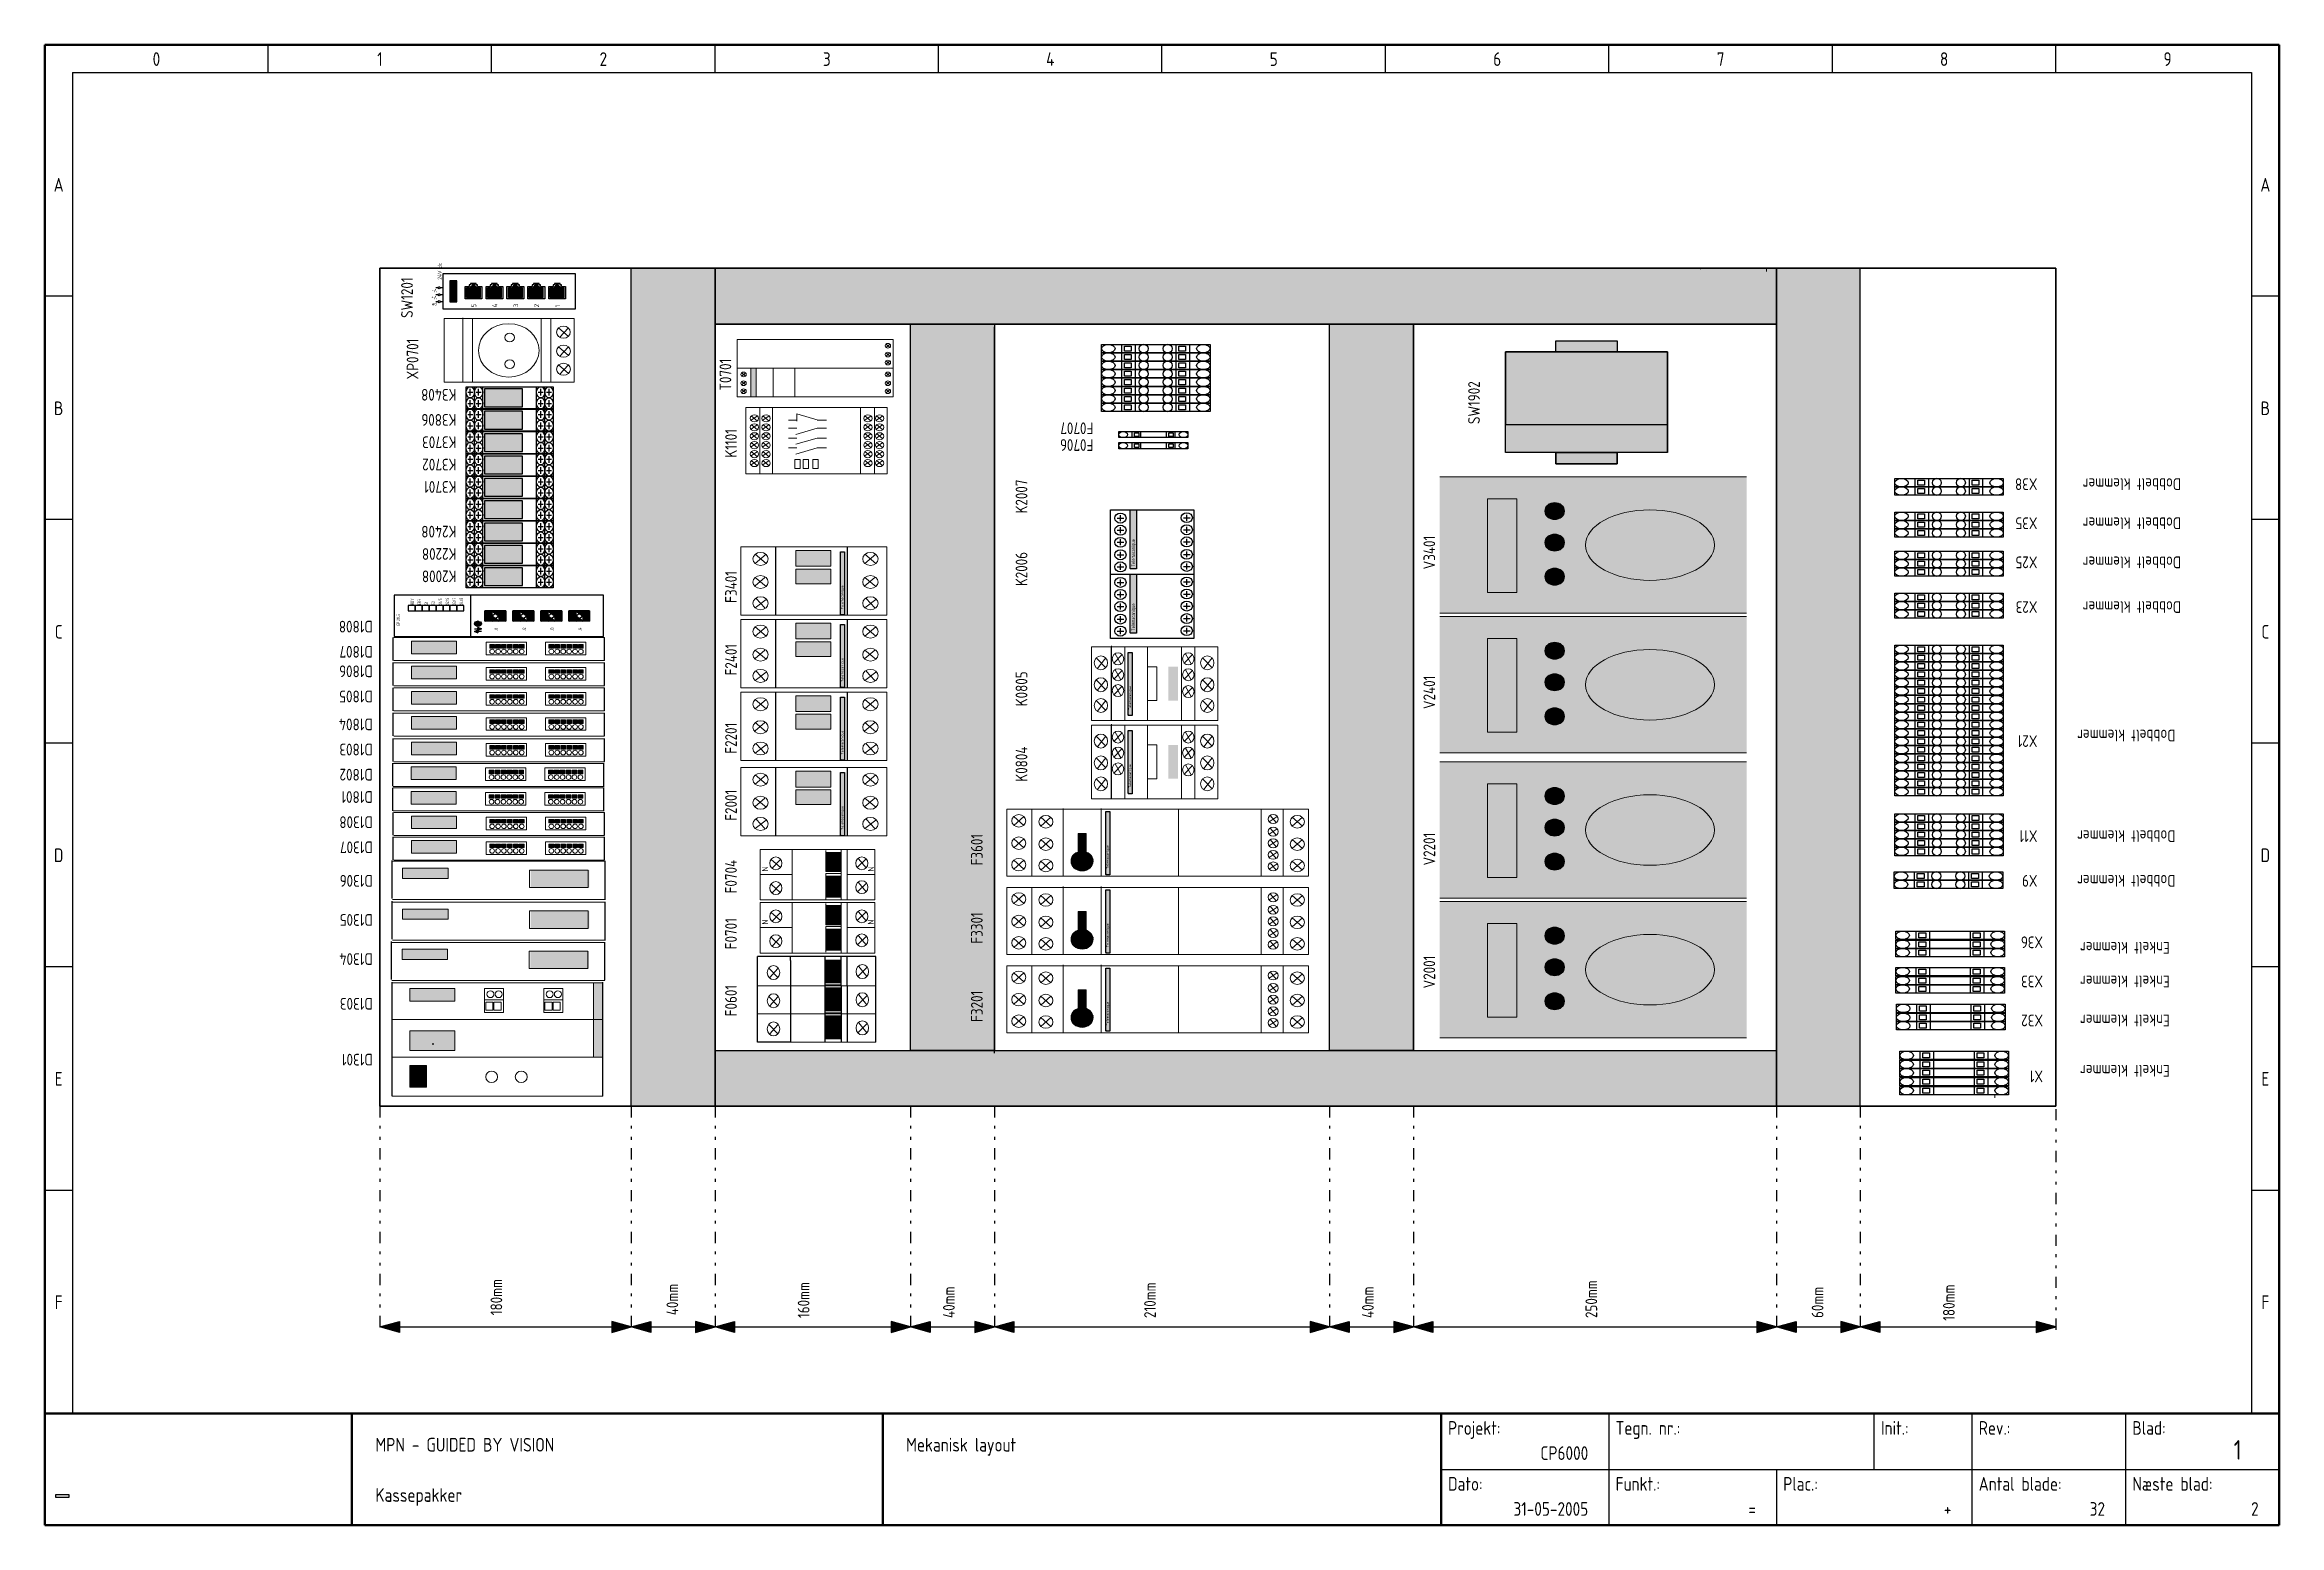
# Model space of a CAD drawing. Header units: millimetres. Extents: x 10 to 410, y 10 to 275.
import ezdxf
from ezdxf.enums import TextEntityAlignment as Align

# ---------------------------------------------------------------- set-up
doc = ezdxf.new("R2010")
doc.units = ezdxf.units.MM
doc.linetypes.add('Caddy_Dashdotdot', pattern=[7.5, 2, -1.5, 0.5, -1.5, 0.5, -1.5])
doc.linetypes.add('Caddy_Solid', pattern=[0])
doc.styles.add('Caddy_Vectorfont1p', font='isocp___.ttf', dxfattribs={"width": 0.9})
picture_1 = doc.add_image_def('image1.bmp', size_in_pixel=(51, 10))

msp = doc.modelspace()

# ---------------------------------------------------------------- texts
at = {"lineweight": 25, "style": 'Caddy_Vectorfont1p', "width": 0.9}
for s, rotation, p in [('SW1201', 90, (75.9, 226.1)), ('XP0701', 90, (76.9, 215.1)), ('T0701', 90, (132.9, 213.1)), ('K3408', 180, (83.7, 213.4)), ('SW1902', 90, (266.9, 207.1)), ('K3806', 180, (83.7, 208.9)), ('K3703', 180, (83.7, 204.9)), ('K1101', 90, (133.9, 201.1)), ('F0706', 180, (197.7, 204.4)), ('F0707', 180, (197.7, 207.4)), ('K3702', 180, (83.7, 200.9)), ('K3701', 180, (83.7, 196.9)), ('K2007', 90, (185.9, 191.1)), ('X38', 180, (366.7, 197.4)), ('Dobbelt klemmer', 180, (392.4, 197.4)), ('K2408', 180, (83.7, 188.9)), ('X35', 180, (366.7, 190.4)), ('Dobbelt klemmer', 180, (392.4, 190.4)), ('K2208', 180, (83.7, 184.9)), ('K2006', 90, (185.9, 178.1)), ('V3401', 90, (258.9, 181.1)), ('K2008', 180, (83.7, 180.9)), ('F3401', 90, (133.9, 175.1)), ('X25', 180, (366.7, 183.4)), ('Dobbelt klemmer', 180, (392.4, 183.4)), ('X23', 180, (366.7, 175.4)), ('Dobbelt klemmer', 180, (392.4, 175.4)), ('D1808', 180, (68.7, 171.9)), ('D1807', 180, (68.7, 167.4)), ('F2401', 90, (133.9, 162.1)), ('D1806', 180, (68.7, 163.9)), ('K0805', 90, (185.9, 156.6)), ('V2401', 90, (258.9, 156.1)), ('D1805', 180, (68.7, 159.4)), ('D1804', 180, (68.7, 154.4)), ('F2201', 90, (133.9, 148.1)), ('Dobbelt klemmer', 180, (391.4, 152.4)), ('D1803', 180, (68.7, 149.9)), ('K0804', 90, (185.9, 143.1)), ('X21', 180, (366.7, 151.4)), ('D1802', 180, (68.7, 145.4)), ('D1801', 180, (68.7, 141.4)), ('F2001', 90, (133.9, 136.1)), ('D1308', 180, (68.7, 136.9)), ('D1307', 180, (68.7, 132.4)), ('F3601', 90, (177.9, 128.1)), ('V2201', 90, (258.9, 128.1)), ('X11', 180, (366.7, 134.4)), ('Dobbelt klemmer', 180, (391.4, 134.4)), ('F0704', 90, (133.9, 123.1)), ('D1306', 180, (68.7, 126.4)), ('X9', 180, (366.7, 126.4)), ('Dobbelt klemmer', 180, (391.4, 126.4)), ('D1305', 180, (68.7, 119.4)), ('F0701', 90, (133.9, 113.1)), ('F3301', 90, (177.9, 114.1)), ('D1304', 180, (68.7, 112.4)), ('X36', 180, (367.7, 115.4)), ('Enkelt klemmer', 180, (390.4, 114.4)), ('V2001', 90, (258.9, 106.1)), ('X33', 180, (367.7, 108.4)), ('Enkelt klemmer', 180, (390.4, 108.4)), ('D1303', 180, (68.7, 104.4)), ('F0601', 90, (133.9, 101.1)), ('F3201', 90, (177.9, 100.1)), ('X32', 180, (367.7, 101.4)), ('Enkelt klemmer', 180, (390.4, 101.4)), ('D1301', 180, (68.7, 94.4)), ('Enkelt klemmer', 180, (390.4, 92.4)), ('X1', 180, (367.7, 91.4)), ('180mm', 90, (91.9, 47.6)), ('40mm', 90, (123.4, 47.6)), ('160mm', 90, (146.9, 47.1)), ('40mm', 90, (172.9, 47.1)), ('210mm', 90, (208.9, 47.1)), ('40mm', 90, (247.9, 47.1)), ('250mm', 90, (287.9, 47.1)), ('60mm', 90, (328.4, 47.1)), ('180mm', 90, (351.9, 46.6))]:
    msp.add_text(s, height=2.1, rotation=rotation, dxfattribs=at).set_placement(p)
at = {"lineweight": 25, "style": 'Caddy_Vectorfont1p', "width": 1.332}
for p in [(152.96, 176.1), (152.96, 163.1), (204.46, 158.1), (152.96, 150.1), (204.46, 144.1), (152.96, 136.6), (200.46, 129.6), (200.46, 115.6), (200.46, 101.6)]:
    msp.add_text('Telemacanique', height=0.4043, rotation=90, dxfattribs=at).set_placement(p, align=Align.CENTER)

# ---------------------------------------------------------------- blocks, each defined once
blk = doc.blocks.new('Blk1')
at = {"linetype": 'Caddy_Solid', "lineweight": 50}
for p, q in [((10, 10), (10, 275)), ((10, 275), (410, 275)), ((410, 275), (410, 10)), ((10, 30), (410, 30)), ((65, 30), (65, 10)), ((160, 30), (160, 10)), ((260, 30), (260, 10)), ((410, 10), (10, 10))]:
    blk.add_line(p, q, dxfattribs=at)
at = {"linetype": 'Caddy_Solid', "lineweight": 25}
for p, q in [((50, 270), (50, 275)), ((90, 270), (90, 275)), ((130, 270), (130, 275)), ((170, 270), (170, 275)), ((210, 270), (210, 275)), ((250, 270), (250, 275)), ((290, 270), (290, 275)), ((330, 270), (330, 275)), ((370, 270), (370, 275)), ((15, 270), (15, 30)), ((15, 270), (405, 270)), ((405, 270), (405, 30)), ((15, 230), (10, 230)), ((410, 230), (405, 230)), ((15, 190), (10, 190)), ((410, 190), (405, 190)), ((15, 150), (10, 150)), ((410, 150), (405, 150)), ((10, 110), (15, 110)), ((405, 110), (410, 110)), ((10, 70), (15, 70)), ((405, 70), (410, 70)), ((10, 30), (15, 30)), ((290, 30), (290, 10)), ((337.5, 20), (337.5, 30)), ((355, 20), (355, 30)), ((382.5, 20), (382.5, 30)), ((405, 30), (410, 30)), ((260, 20), (410, 20)), ((320, 20), (320, 10)), ((355, 10), (355, 20)), ((382.5, 10), (382.5, 20))]:
    blk.add_line(p, q, dxfattribs=at)
at = {"lineweight": 25, "style": 'Caddy_Vectorfont1p', "width": 0.9}
for s, p in [('0', (30, 271.2)), ('1', (70, 271.2)), ('2', (110, 271.2)), ('3', (150, 271.2)), ('4', (190, 271.2)), ('5', (230, 271.2)), ('6', (270, 271.2)), ('7', (310, 271.2)), ('8', (350, 271.2)), ('9', (390, 271.2)), ('A', (12.5, 248.7)), ('A', (407.5, 248.7)), ('B', (12.5, 208.7)), ('B', (407.5, 208.7)), ('C', (12.5, 168.7)), ('C', (407.5, 168.7)), ('D', (12.5, 128.7)), ('D', (407.5, 128.7)), ('E', (12.5, 88.7)), ('E', (407.5, 88.7)), ('F', (12.5, 48.7)), ('F', (407.5, 48.7))]:
    blk.add_text(s, height=2.45, dxfattribs=at).set_placement(p, align=Align.CENTER)
for s, p in [('Projekt:', (261.2, 26.2)), ('Tegn. nr.:', (291.2, 26.2)), ('Init.:', (338.7, 26.2)), ('Rev.:', (356.2, 26.2)), ('Blad:', (383.7, 26.2)), ('MPN - GUIDED BY VISION', (69.2, 23.2)), ('Mekanisk layout', (164.2, 23.2)), ('Kassepakker', (69.2, 14.2)), ('Dato:', (261.2, 16.2)), ('Funkt.:', (291.2, 16.2)), ('Plac.:', (321.2, 16.2)), ('Antal blade:', (356.2, 16.2)), ('Næste blad:', (383.7, 16.2))]:
    blk.add_text(s, height=2.45, dxfattribs=at).set_placement(p)
for s, p in [('CP6000', (286.3, 21.7)), ('31-05-2005', (286.3, 11.7)), ('=', (316.3, 11.7)), ('+', (351.3, 11.7)), ('32', (378.8, 11.7)), ('2', (406.3, 11.7))]:
    blk.add_text(s, height=2.45, dxfattribs=at).set_placement(p, align=Align.RIGHT)
at = {"lineweight": 35, "style": 'Caddy_Vectorfont1p', "width": 0.9}
blk.add_text('1', height=3.5, dxfattribs=at).set_placement((403.25, 21.75), align=Align.RIGHT)
image = blk.add_image(picture_1, insert=(12, 15), size_in_units=(2.32, 0.484))
blk = doc.blocks.new('Blk2')
for points in [[(152.55, 111.26), (152.55, 107.12), (149.69, 107.12), (149.69, 111.26)], [(152.55, 106.22), (152.55, 102.08), (149.69, 102.08), (149.69, 106.22)], [(152.55, 101.18), (152.55, 97.04), (149.69, 97.04), (149.69, 101.18)]]:
    blk.add_hatch(color=256).paths.add_polyline_path(points)
at = {"linetype": 'Caddy_Solid', "lineweight": 25}
for p, q in [((158.75, 111.8), (137.6, 111.8)), ((137.6, 106.58), (137.6, 111.8)), ((143.49, 111.08), (143.49, 111.8)), ((143.49, 111.08), (143.49, 96.5)), ((149.69, 96.5), (149.69, 111.8)), ((152.55, 106.58), (152.55, 111.8)), ((153.66, 106.58), (153.66, 111.8)), ((158.75, 96.5), (158.75, 111.8)), ((137.6, 96.5), (137.6, 106.58)), ((152.55, 106.58), (152.55, 96.5)), ((153.66, 106.58), (153.66, 96.5)), ((143.49, 96.5), (137.6, 96.5))]:
    blk.add_line(p, q, dxfattribs=at)
at = {"linetype": 'Caddy_Solid', "lineweight": 18}
for p, q in [((141.26, 108.02), (139.67, 109.64)), ((139.83, 108.02), (141.26, 109.64)), ((149.69, 111.8), (149.69, 106.76)), ((149.69, 111.26), (149.69, 107.12)), ((155.57, 108.2), (157.16, 109.82)), ((157.16, 108.2), (155.73, 110)), ((158.75, 106.58), (137.6, 106.58)), ((143.49, 106.58), (137.6, 106.58)), ((141.26, 102.98), (139.67, 104.6)), ((139.83, 102.98), (141.26, 104.6)), ((149.69, 107.12), (152.55, 107.12)), ((152.55, 107.12), (149.69, 107.12)), ((152.55, 106.76), (149.69, 106.76)), ((149.69, 106.76), (149.69, 101.72)), ((152.55, 106.22), (149.69, 106.22)), ((149.69, 106.22), (149.69, 102.08)), ((158.75, 106.58), (153.66, 106.58)), ((155.57, 103.16), (157.16, 104.78)), ((157.16, 103.16), (155.73, 104.96)), ((158.75, 101.54), (137.6, 101.54)), ((143.49, 101.54), (137.6, 101.54)), ((149.69, 102.08), (152.55, 102.08)), ((152.55, 102.08), (149.69, 102.08)), ((152.55, 101.72), (149.69, 101.72)), ((149.69, 101.72), (149.69, 96.68)), ((152.55, 101.18), (149.69, 101.18)), ((149.69, 101.18), (149.69, 97.04)), ((158.75, 101.54), (153.66, 101.54)), ((158.75, 96.5), (137.6, 96.5)), ((141.26, 97.94), (139.67, 99.56)), ((139.83, 97.94), (141.26, 99.56)), ((149.69, 97.04), (152.55, 97.04)), ((155.57, 98.12), (157.16, 99.74)), ((157.16, 98.12), (155.73, 99.92))]:
    blk.add_line(p, q, dxfattribs=at)
for centre in [(140.46, 108.92), (156.36, 109.1), (140.46, 103.88), (156.36, 104.06), (140.46, 98.84), (156.36, 99.02)]:
    blk.add_ellipse(centre, major_axis=(0, -1.26), ratio=0.883342, dxfattribs=at)
blk = doc.blocks.new('Blk3')
for color, points in [(256, [(150.73, 142.14), (144.43, 142.14), (144.43, 144.95), (150.73, 144.95)]), (1, [(144.43, 141.65), (150.73, 141.65), (150.73, 139), (144.43, 139)])]:
    blk.add_hatch(color=color).paths.add_polyline_path(points)
at = {"linetype": 'Caddy_Solid', "lineweight": 18}
for p, q in [((134.6, 133.39), (134.6, 145.61)), ((134.6, 145.61), (135.39, 145.61)), ((160.75, 145.61), (134.8, 145.61)), ((137.16, 142.64), (139.12, 144.29)), ((137.16, 144.29), (139.12, 142.64)), ((144.43, 142.14), (144.43, 144.95)), ((144.43, 144.95), (150.73, 144.95)), ((150.73, 144.95), (150.73, 142.14)), ((156.82, 142.64), (158.79, 144.29)), ((156.82, 144.29), (158.79, 142.64)), ((160.75, 133.39), (160.75, 145.61)), ((139.12, 138.51), (137.16, 140.16)), ((137.16, 138.67), (138.93, 140.16)), ((150.73, 142.14), (144.43, 142.14)), ((150.73, 141.65), (144.43, 141.65)), ((144.43, 141.65), (144.43, 139)), ((150.73, 139), (150.73, 141.65)), ((158.79, 138.51), (156.82, 140.16)), ((156.82, 138.67), (158.59, 140.16)), ((137.16, 134.71), (139.12, 136.2)), ((137.35, 136.36), (138.93, 134.71)), ((144.43, 139), (150.73, 139)), ((156.82, 134.71), (158.79, 136.2)), ((157.02, 136.36), (158.59, 134.71)), ((160.75, 133.39), (134.6, 133.39)), ((160.75, 133.39), (134.6, 133.39))]:
    blk.add_line(p, q, dxfattribs=at)
at = {"linetype": 'Caddy_Solid', "lineweight": 25}
for p, q in [((140.89, 145.45), (140.89, 145.61)), ((140.89, 133.39), (140.89, 145.45)), ((153.68, 133.39), (153.68, 145.61))]:
    blk.add_line(p, q, dxfattribs=at)
at = {"linetype": 'Caddy_Solid', "lineweight": 18}
for centre in [(138.14, 143.46), (138.14, 143.46), (157.8, 143.46), (157.8, 143.46), (138.14, 139.33), (138.14, 139.33), (157.8, 139.33), (157.8, 139.33), (138.14, 135.53), (157.8, 135.53)]:
    blk.add_ellipse(centre, major_axis=(1.38, 0), ratio=0.840083, dxfattribs=at)
blk = doc.blocks.new('Blk4')
blk.add_hatch(color=1).paths.add_polyline_path([(95.53, 206.2), (88.7, 206.2), (88.7, 209.38), (95.53, 209.38), (95.53, 209.18)])
at = {"linetype": 'Caddy_Solid', "lineweight": 25}
for p, q in [((85.44, 205.8), (85.44, 209.78)), ((85.44, 209.78), (101.02, 209.78)), ((85.73, 208.79), (86.62, 208.79)), ((86.18, 208.19), (86.18, 209.38)), ((86.92, 205.8), (86.92, 209.78)), ((87.22, 208.79), (88.11, 208.79)), ((87.66, 208.19), (87.66, 209.38)), ((88.4, 205.8), (88.4, 209.78)), ((98.05, 205.8), (98.05, 209.78)), ((98.35, 208.79), (99.24, 208.79)), ((98.79, 208.19), (98.79, 209.38)), ((99.53, 205.8), (99.53, 209.78)), ((99.83, 208.79), (100.72, 208.79)), ((100.28, 208.19), (100.28, 209.38)), ((101.02, 209.78), (101.02, 205.8)), ((101.02, 205.8), (85.44, 205.8)), ((85.73, 206.8), (86.62, 206.8)), ((86.18, 206.2), (86.18, 207.39)), ((87.22, 206.8), (88.11, 206.8)), ((87.66, 206.2), (87.66, 207.39)), ((98.35, 206.8), (99.24, 206.8)), ((98.79, 206.2), (98.79, 207.39)), ((99.83, 206.8), (100.72, 206.8)), ((100.28, 206.2), (100.28, 207.39))]:
    blk.add_line(p, q, dxfattribs=at)
at = {"color": 1, "linetype": 'Caddy_Solid', "lineweight": 25}
for p, q in [((95.53, 209.38), (88.7, 209.38)), ((88.7, 209.38), (88.7, 206.2)), ((95.53, 209.18), (95.53, 209.38)), ((95.53, 206.2), (95.53, 209.18)), ((88.7, 206.2), (95.53, 206.2))]:
    blk.add_line(p, q, dxfattribs=at)
at = {"linetype": 'Caddy_Solid', "lineweight": 25}
for centre in [(86.18, 208.79), (87.66, 208.79), (98.79, 208.79), (100.28, 208.79), (86.18, 206.8), (87.66, 206.8), (98.79, 206.8), (100.28, 206.8)]:
    blk.add_ellipse(centre, major_axis=(0, 0.995), ratio=0.746094, dxfattribs=at)
blk = doc.blocks.new('Blk5')
at = {"linetype": 'Caddy_Solid', "lineweight": 18}
for p, q in [((81.53, 214.58), (81.51, 225.98)), ((81.51, 225.98), (82.21, 225.98)), ((104.79, 226), (81.69, 225.98)), ((84.85, 214.59), (84.83, 226.14)), ((86.6, 214.59), (86.59, 225.98)), ((98.85, 214.6), (98.84, 226)), ((100.6, 214.6), (100.59, 226)), ((103.74, 222.77), (101.99, 224.31)), ((102.16, 222.61), (103.74, 224.31)), ((104.8, 214.61), (104.79, 226)), ((103.74, 219.38), (101.99, 220.92)), ((102.17, 219.22), (103.74, 220.92)), ((103.75, 216.15), (102, 217.68)), ((102.17, 215.99), (103.75, 217.69)), ((104.8, 214.61), (81.53, 214.58)), ((104.8, 214.61), (81.53, 214.58))]:
    blk.add_line(p, q, dxfattribs=at)
for centre, major_axis, ratio in [((93.07, 220.29), (-5.42, 0), 0.88), ((102.86, 223.54), (-1.23, 0), 0.879998), ((93.24, 222.6), (-0.875, 0), 0.880022), ((102.87, 220.15), (-1.23, 0), 0.879998), ((93.25, 217.83), (-0.875, 0), 0.880022), ((102.87, 216.91), (-1.23, 0), 0.879998)]:
    blk.add_ellipse(centre, major_axis=major_axis, ratio=ratio, dxfattribs=at)
blk = doc.blocks.new('Blk6')
at = {"linetype": 'Caddy_Solid', "lineweight": 25}
for p, q in [((342.06, 87.05), (342.06, 88.55)), ((342.06, 88.55), (361.5, 88.55)), ((345.71, 87.05), (345.71, 88.55)), ((346.19, 87.35), (346.19, 88.25)), ((346.19, 88.25), (347.41, 88.25)), ((347.41, 88.25), (347.41, 87.35)), ((348.14, 87.05), (348.14, 88.55)), ((355.43, 87.05), (355.43, 88.55)), ((355.91, 87.35), (355.91, 88.25)), ((355.91, 88.25), (357.13, 88.25)), ((357.13, 88.25), (357.13, 87.35)), ((357.86, 87.05), (357.86, 88.55)), ((361.5, 88.55), (361.5, 87.05)), ((361.5, 87.05), (342.06, 87.05)), ((347.41, 87.35), (346.19, 87.35)), ((356.16, 87.35), (355.91, 87.35)), ((357.13, 87.35), (356.16, 87.35))]:
    blk.add_line(p, q, dxfattribs=at)
for centre, ratio in [((343.28, 87.8), 0.617286), ((360.29, 87.8), 0.617301)]:
    blk.add_ellipse(centre, major_axis=(-1.21, 0), ratio=ratio, dxfattribs=at)
blk = doc.blocks.new('Blk7')
blk.add_hatch(color=1).paths.add_polyline_path([(95.53, 202.2), (88.7, 202.2), (88.7, 205.38), (95.53, 205.38), (95.53, 205.18)])
at = {"linetype": 'Caddy_Solid', "lineweight": 25}
for p, q in [((85.44, 201.8), (85.44, 205.78)), ((85.44, 205.78), (101.02, 205.78)), ((85.73, 204.79), (86.62, 204.79)), ((86.18, 204.19), (86.18, 205.38)), ((86.92, 201.8), (86.92, 205.78)), ((87.22, 204.79), (88.11, 204.79)), ((87.66, 204.19), (87.66, 205.38)), ((88.4, 201.8), (88.4, 205.78)), ((98.05, 201.8), (98.05, 205.78)), ((98.35, 204.79), (99.24, 204.79)), ((98.79, 204.19), (98.79, 205.38)), ((99.53, 201.8), (99.53, 205.78)), ((99.83, 204.79), (100.72, 204.79)), ((100.28, 204.19), (100.28, 205.38)), ((101.02, 205.78), (101.02, 201.8)), ((101.02, 201.8), (85.44, 201.8)), ((85.73, 202.8), (86.62, 202.8)), ((86.18, 202.2), (86.18, 203.39)), ((87.22, 202.8), (88.11, 202.8)), ((87.66, 202.2), (87.66, 203.39)), ((98.35, 202.8), (99.24, 202.8)), ((98.79, 202.2), (98.79, 203.39)), ((99.83, 202.8), (100.72, 202.8)), ((100.28, 202.2), (100.28, 203.39))]:
    blk.add_line(p, q, dxfattribs=at)
at = {"color": 1, "linetype": 'Caddy_Solid', "lineweight": 25}
for p, q in [((95.53, 205.38), (88.7, 205.38)), ((88.7, 205.38), (88.7, 202.2)), ((95.53, 205.18), (95.53, 205.38)), ((95.53, 202.2), (95.53, 205.18)), ((88.7, 202.2), (95.53, 202.2))]:
    blk.add_line(p, q, dxfattribs=at)
at = {"linetype": 'Caddy_Solid', "lineweight": 25}
for centre in [(86.18, 204.79), (87.66, 204.79), (98.79, 204.79), (100.28, 204.79), (86.18, 202.8), (87.66, 202.8), (98.79, 202.8), (100.28, 202.8)]:
    blk.add_ellipse(centre, major_axis=(0, 0.995), ratio=0.746094, dxfattribs=at)
blk = doc.blocks.new('Blk8')
blk.add_hatch(color=1).paths.add_polyline_path([(95.53, 198.2), (88.7, 198.2), (88.7, 201.38), (95.53, 201.38), (95.53, 201.18)])
at = {"linetype": 'Caddy_Solid', "lineweight": 25}
for p, q in [((85.44, 197.8), (85.44, 201.78)), ((85.44, 201.78), (101.02, 201.78)), ((85.73, 200.79), (86.62, 200.79)), ((86.18, 200.19), (86.18, 201.38)), ((86.92, 197.8), (86.92, 201.78)), ((87.22, 200.79), (88.11, 200.79)), ((87.66, 200.19), (87.66, 201.38)), ((88.4, 197.8), (88.4, 201.78)), ((98.05, 197.8), (98.05, 201.78)), ((98.35, 200.79), (99.24, 200.79)), ((98.79, 200.19), (98.79, 201.38)), ((99.53, 197.8), (99.53, 201.78)), ((99.83, 200.79), (100.72, 200.79)), ((100.28, 200.19), (100.28, 201.38)), ((101.02, 201.78), (101.02, 197.8)), ((101.02, 197.8), (85.44, 197.8)), ((85.73, 198.8), (86.62, 198.8)), ((86.18, 198.2), (86.18, 199.39)), ((87.22, 198.8), (88.11, 198.8)), ((87.66, 198.2), (87.66, 199.39)), ((98.35, 198.8), (99.24, 198.8)), ((98.79, 198.2), (98.79, 199.39)), ((99.83, 198.8), (100.72, 198.8)), ((100.28, 198.2), (100.28, 199.39))]:
    blk.add_line(p, q, dxfattribs=at)
at = {"color": 1, "linetype": 'Caddy_Solid', "lineweight": 25}
for p, q in [((95.53, 201.38), (88.7, 201.38)), ((88.7, 201.38), (88.7, 198.2)), ((95.53, 201.18), (95.53, 201.38)), ((95.53, 198.2), (95.53, 201.18)), ((88.7, 198.2), (95.53, 198.2))]:
    blk.add_line(p, q, dxfattribs=at)
at = {"linetype": 'Caddy_Solid', "lineweight": 25}
for centre in [(86.18, 200.79), (87.66, 200.79), (98.79, 200.79), (100.28, 200.79), (86.18, 198.8), (87.66, 198.8), (98.79, 198.8), (100.28, 198.8)]:
    blk.add_ellipse(centre, major_axis=(0, 0.995), ratio=0.746094, dxfattribs=at)
blk = doc.blocks.new('Blk9')
blk.add_hatch(color=1).paths.add_polyline_path([(95.53, 194.2), (88.7, 194.2), (88.7, 197.38), (95.53, 197.38), (95.53, 197.18)])
at = {"linetype": 'Caddy_Solid', "lineweight": 25}
for p, q in [((85.44, 193.8), (85.44, 197.78)), ((85.44, 197.78), (101.02, 197.78)), ((85.73, 196.79), (86.62, 196.79)), ((86.18, 196.19), (86.18, 197.38)), ((86.92, 193.8), (86.92, 197.78)), ((87.22, 196.79), (88.11, 196.79)), ((87.66, 196.19), (87.66, 197.38)), ((88.4, 193.8), (88.4, 197.78)), ((98.05, 193.8), (98.05, 197.78)), ((98.35, 196.79), (99.24, 196.79)), ((98.79, 196.19), (98.79, 197.38)), ((99.53, 193.8), (99.53, 197.78)), ((99.83, 196.79), (100.72, 196.79)), ((100.28, 196.19), (100.28, 197.38)), ((101.02, 197.78), (101.02, 193.8)), ((101.02, 193.8), (85.44, 193.8)), ((85.73, 194.8), (86.62, 194.8)), ((86.18, 194.2), (86.18, 195.39)), ((87.22, 194.8), (88.11, 194.8)), ((87.66, 194.2), (87.66, 195.39)), ((98.35, 194.8), (99.24, 194.8)), ((98.79, 194.2), (98.79, 195.39)), ((99.83, 194.8), (100.72, 194.8)), ((100.28, 194.2), (100.28, 195.39))]:
    blk.add_line(p, q, dxfattribs=at)
at = {"color": 1, "linetype": 'Caddy_Solid', "lineweight": 25}
for p, q in [((95.53, 197.38), (88.7, 197.38)), ((88.7, 197.38), (88.7, 194.2)), ((95.53, 197.18), (95.53, 197.38)), ((95.53, 194.2), (95.53, 197.18)), ((88.7, 194.2), (95.53, 194.2))]:
    blk.add_line(p, q, dxfattribs=at)
at = {"linetype": 'Caddy_Solid', "lineweight": 25}
for centre in [(86.18, 196.79), (87.66, 196.79), (98.79, 196.79), (100.28, 196.79), (86.18, 194.8), (87.66, 194.8), (98.79, 194.8), (100.28, 194.8)]:
    blk.add_ellipse(centre, major_axis=(0, 0.995), ratio=0.746094, dxfattribs=at)
blk = doc.blocks.new('Blk10')
blk.add_hatch(color=1).paths.add_polyline_path([(95.53, 190.2), (88.7, 190.2), (88.7, 193.38), (95.53, 193.38), (95.53, 193.18)])
at = {"linetype": 'Caddy_Solid', "lineweight": 25}
for p, q in [((85.44, 189.8), (85.44, 193.78)), ((85.44, 193.78), (101.02, 193.78)), ((85.73, 192.79), (86.62, 192.79)), ((86.18, 192.19), (86.18, 193.38)), ((86.92, 189.8), (86.92, 193.78)), ((87.22, 192.79), (88.11, 192.79)), ((87.66, 192.19), (87.66, 193.38)), ((88.4, 189.8), (88.4, 193.78)), ((98.05, 189.8), (98.05, 193.78)), ((98.35, 192.79), (99.24, 192.79)), ((98.79, 192.19), (98.79, 193.38)), ((99.53, 189.8), (99.53, 193.78)), ((99.83, 192.79), (100.72, 192.79)), ((100.28, 192.19), (100.28, 193.38)), ((101.02, 193.78), (101.02, 189.8)), ((101.02, 189.8), (85.44, 189.8)), ((85.73, 190.8), (86.62, 190.8)), ((86.18, 190.2), (86.18, 191.39)), ((87.22, 190.8), (88.11, 190.8)), ((87.66, 190.2), (87.66, 191.39)), ((98.35, 190.8), (99.24, 190.8)), ((98.79, 190.2), (98.79, 191.39)), ((99.83, 190.8), (100.72, 190.8)), ((100.28, 190.2), (100.28, 191.39))]:
    blk.add_line(p, q, dxfattribs=at)
at = {"color": 1, "linetype": 'Caddy_Solid', "lineweight": 25}
for p, q in [((95.53, 193.38), (88.7, 193.38)), ((88.7, 193.38), (88.7, 190.2)), ((95.53, 193.18), (95.53, 193.38)), ((95.53, 190.2), (95.53, 193.18)), ((88.7, 190.2), (95.53, 190.2))]:
    blk.add_line(p, q, dxfattribs=at)
at = {"linetype": 'Caddy_Solid', "lineweight": 25}
for centre in [(86.18, 192.79), (87.66, 192.79), (98.79, 192.79), (100.28, 192.79), (86.18, 190.8), (87.66, 190.8), (98.79, 190.8), (100.28, 190.8)]:
    blk.add_ellipse(centre, major_axis=(0, 0.995), ratio=0.746094, dxfattribs=at)
blk = doc.blocks.new('Blk11')
blk.add_hatch(color=1).paths.add_polyline_path([(95.53, 186.2), (88.7, 186.2), (88.7, 189.38), (95.53, 189.38), (95.53, 189.18)])
at = {"linetype": 'Caddy_Solid', "lineweight": 25}
for p, q in [((85.44, 185.8), (85.44, 189.78)), ((85.44, 189.78), (101.02, 189.78)), ((85.73, 188.79), (86.62, 188.79)), ((86.18, 188.19), (86.18, 189.38)), ((86.92, 185.8), (86.92, 189.78)), ((87.22, 188.79), (88.11, 188.79)), ((87.66, 188.19), (87.66, 189.38)), ((88.4, 185.8), (88.4, 189.78)), ((98.05, 185.8), (98.05, 189.78)), ((98.35, 188.79), (99.24, 188.79)), ((98.79, 188.19), (98.79, 189.38)), ((99.53, 185.8), (99.53, 189.78)), ((99.83, 188.79), (100.72, 188.79)), ((100.28, 188.19), (100.28, 189.38)), ((101.02, 189.78), (101.02, 185.8)), ((101.02, 185.8), (85.44, 185.8)), ((85.73, 186.8), (86.62, 186.8)), ((86.18, 186.2), (86.18, 187.39)), ((87.22, 186.8), (88.11, 186.8)), ((87.66, 186.2), (87.66, 187.39)), ((98.35, 186.8), (99.24, 186.8)), ((98.79, 186.2), (98.79, 187.39)), ((99.83, 186.8), (100.72, 186.8)), ((100.28, 186.2), (100.28, 187.39))]:
    blk.add_line(p, q, dxfattribs=at)
at = {"color": 1, "linetype": 'Caddy_Solid', "lineweight": 25}
for p, q in [((95.53, 189.38), (88.7, 189.38)), ((88.7, 189.38), (88.7, 186.2)), ((95.53, 189.18), (95.53, 189.38)), ((95.53, 186.2), (95.53, 189.18)), ((88.7, 186.2), (95.53, 186.2))]:
    blk.add_line(p, q, dxfattribs=at)
at = {"linetype": 'Caddy_Solid', "lineweight": 25}
for centre in [(86.18, 188.79), (87.66, 188.79), (98.79, 188.79), (100.28, 188.79), (86.18, 186.8), (87.66, 186.8), (98.79, 186.8), (100.28, 186.8)]:
    blk.add_ellipse(centre, major_axis=(0, 0.995), ratio=0.746094, dxfattribs=at)
blk = doc.blocks.new('Blk12')
blk.add_hatch(color=1).paths.add_polyline_path([(95.53, 182.2), (88.7, 182.2), (88.7, 185.38), (95.53, 185.38), (95.53, 185.18)])
at = {"linetype": 'Caddy_Solid', "lineweight": 25}
for p, q in [((85.44, 181.8), (85.44, 185.78)), ((85.44, 185.78), (101.02, 185.78)), ((85.73, 184.79), (86.62, 184.79)), ((86.18, 184.19), (86.18, 185.38)), ((86.92, 181.8), (86.92, 185.78)), ((87.22, 184.79), (88.11, 184.79)), ((87.66, 184.19), (87.66, 185.38)), ((88.4, 181.8), (88.4, 185.78)), ((98.05, 181.8), (98.05, 185.78)), ((98.35, 184.79), (99.24, 184.79)), ((98.79, 184.19), (98.79, 185.38)), ((99.53, 181.8), (99.53, 185.78)), ((99.83, 184.79), (100.72, 184.79)), ((100.28, 184.19), (100.28, 185.38)), ((101.02, 185.78), (101.02, 181.8)), ((101.02, 181.8), (85.44, 181.8)), ((85.73, 182.8), (86.62, 182.8)), ((86.18, 182.2), (86.18, 183.39)), ((87.22, 182.8), (88.11, 182.8)), ((87.66, 182.2), (87.66, 183.39)), ((98.35, 182.8), (99.24, 182.8)), ((98.79, 182.2), (98.79, 183.39)), ((99.83, 182.8), (100.72, 182.8)), ((100.28, 182.2), (100.28, 183.39))]:
    blk.add_line(p, q, dxfattribs=at)
at = {"color": 1, "linetype": 'Caddy_Solid', "lineweight": 25}
for p, q in [((95.53, 185.38), (88.7, 185.38)), ((88.7, 185.38), (88.7, 182.2)), ((95.53, 185.18), (95.53, 185.38)), ((95.53, 182.2), (95.53, 185.18)), ((88.7, 182.2), (95.53, 182.2))]:
    blk.add_line(p, q, dxfattribs=at)
at = {"linetype": 'Caddy_Solid', "lineweight": 25}
for centre in [(86.18, 184.79), (87.66, 184.79), (98.79, 184.79), (100.28, 184.79), (86.18, 182.8), (87.66, 182.8), (98.79, 182.8), (100.28, 182.8)]:
    blk.add_ellipse(centre, major_axis=(0, 0.995), ratio=0.746094, dxfattribs=at)
blk = doc.blocks.new('Blk13')
blk.add_hatch(color=1).paths.add_polyline_path([(95.53, 178.2), (88.7, 178.2), (88.7, 181.38), (95.53, 181.38), (95.53, 181.18)])
at = {"linetype": 'Caddy_Solid', "lineweight": 25}
for p, q in [((85.44, 177.8), (85.44, 181.78)), ((85.44, 181.78), (101.02, 181.78)), ((85.73, 180.79), (86.62, 180.79)), ((86.18, 180.19), (86.18, 181.38)), ((86.92, 177.8), (86.92, 181.78)), ((87.22, 180.79), (88.11, 180.79)), ((87.66, 180.19), (87.66, 181.38)), ((88.4, 177.8), (88.4, 181.78)), ((98.05, 177.8), (98.05, 181.78)), ((98.35, 180.79), (99.24, 180.79)), ((98.79, 180.19), (98.79, 181.38)), ((99.53, 177.8), (99.53, 181.78)), ((99.83, 180.79), (100.72, 180.79)), ((100.28, 180.19), (100.28, 181.38)), ((101.02, 181.78), (101.02, 177.8)), ((101.02, 177.8), (85.44, 177.8)), ((85.73, 178.8), (86.62, 178.8)), ((86.18, 178.2), (86.18, 179.39)), ((87.22, 178.8), (88.11, 178.8)), ((87.66, 178.2), (87.66, 179.39)), ((98.35, 178.8), (99.24, 178.8)), ((98.79, 178.2), (98.79, 179.39)), ((99.83, 178.8), (100.72, 178.8)), ((100.28, 178.2), (100.28, 179.39))]:
    blk.add_line(p, q, dxfattribs=at)
at = {"color": 1, "linetype": 'Caddy_Solid', "lineweight": 25}
for p, q in [((95.53, 181.38), (88.7, 181.38)), ((88.7, 181.38), (88.7, 178.2)), ((95.53, 181.18), (95.53, 181.38)), ((95.53, 178.2), (95.53, 181.18)), ((88.7, 178.2), (95.53, 178.2))]:
    blk.add_line(p, q, dxfattribs=at)
at = {"linetype": 'Caddy_Solid', "lineweight": 25}
for centre in [(86.18, 180.79), (87.66, 180.79), (98.79, 180.79), (100.28, 180.79), (86.18, 178.8), (87.66, 178.8), (98.79, 178.8), (100.28, 178.8)]:
    blk.add_ellipse(centre, major_axis=(0, 0.995), ratio=0.746094, dxfattribs=at)
blk = doc.blocks.new('Blk14')
for color, points in [(56, [(314.65, 97.26), (314.65, 121.63), (259.72, 121.63), (259.72, 97.26), (314.65, 97.26), (306.18, 105.39), (306.79, 105.82), (307.33, 106.29), (307.8, 106.78), (308.18, 107.28), (308.49, 107.81), (308.7, 108.35), (308.83, 108.89), (308.88, 109.44), (308.83, 109.99), (308.7, 110.54), (308.49, 111.07), (308.18, 111.6), (307.8, 112.11), (307.33, 112.6), (306.79, 113.06), (306.18, 113.5), (305.5, 113.9), (304.76, 114.28), (303.96, 114.61), (303.11, 114.91), (302.22, 115.16), (301.29, 115.37), (300.33, 115.54), (299.34, 115.66), (298.35, 115.73), (297.34, 115.75), (296.34, 115.73), (295.34, 115.66), (294.36, 115.54), (293.4, 115.37), (292.47, 115.16), (291.57, 114.91), (290.72, 114.61), (289.93, 114.28), (289.18, 113.9), (288.5, 113.5), (287.89, 113.06), (287.35, 112.6), (286.89, 112.11), (286.5, 111.6), (286.2, 111.07), (285.98, 110.54), (285.85, 109.99), (285.8, 109.44), (285.85, 108.89), (285.98, 108.35), (286.2, 107.81), (286.5, 107.28), (286.89, 106.78), (287.35, 106.29), (287.89, 105.82), (288.5, 105.39), (289.18, 104.98), (289.93, 104.61), (290.72, 104.27), (291.57, 103.98), (292.47, 103.72), (293.4, 103.51), (294.36, 103.35), (295.34, 103.23), (296.34, 103.16), (297.34, 103.13), (298.35, 103.16), (299.34, 103.23), (300.33, 103.35), (301.29, 103.51), (302.22, 103.72), (303.11, 103.98), (303.96, 104.27), (304.76, 104.61), (305.5, 104.98), (306.18, 105.39), (314.65, 97.26), (282.04, 103.65), (282.04, 103.79), (282.04, 103.92), (282.02, 104.05), (281.98, 104.18), (281.94, 104.31), (281.88, 104.43), (281.81, 104.55), (281.73, 104.66), (281.63, 104.76), (281.53, 104.86), (281.42, 104.95), (281.29, 105.03), (281.16, 105.1), (281.03, 105.17), (280.89, 105.22), (280.74, 105.26), (280.59, 105.29), (280.44, 105.3), (280.29, 105.31), (280.13, 105.3), (279.98, 105.29), (279.83, 105.26), (279.69, 105.22), (279.55, 105.17), (279.41, 105.1), (279.28, 105.03), (279.16, 104.95), (279.05, 104.86), (278.94, 104.76), (278.85, 104.66), (278.77, 104.55), (278.7, 104.43), (278.64, 104.31), (278.59, 104.18), (278.56, 104.05), (278.54, 103.92), (278.53, 103.79), (278.54, 103.65), (278.56, 103.52), (278.59, 103.39), (278.64, 103.26), (278.7, 103.14), (278.77, 103.02), (278.85, 102.91), (278.94, 102.81), (279.05, 102.71), (279.16, 102.62), (279.28, 102.54), (279.41, 102.47), (279.55, 102.41), (279.69, 102.35), (279.83, 102.31), (279.98, 102.29), (280.13, 102.27), (280.29, 102.26), (280.44, 102.27), (280.59, 102.29), (280.74, 102.31), (280.89, 102.35), (281.03, 102.41), (281.16, 102.47), (281.29, 102.54), (281.42, 102.62), (281.53, 102.71), (281.63, 102.81), (281.73, 102.91), (281.81, 103.02), (281.88, 103.14), (281.94, 103.26), (281.98, 103.39), (282.02, 103.52), (282.04, 103.65), (314.65, 97.26), (281.98, 109.48), (281.94, 109.36), (281.88, 109.23), (281.81, 109.12), (281.73, 109), (281.63, 108.9), (281.53, 108.8), (281.42, 108.71), (281.29, 108.63), (281.16, 108.56), (281.03, 108.5), (280.89, 108.45), (280.74, 108.41), (280.59, 108.38), (280.44, 108.36), (280.29, 108.35), (280.13, 108.36), (279.98, 108.38), (279.83, 108.41), (279.69, 108.45), (279.55, 108.5), (279.41, 108.56), (279.28, 108.63), (279.16, 108.71), (279.05, 108.8), (278.94, 108.9), (278.85, 109), (278.77, 109.12), (278.7, 109.23), (278.64, 109.36), (278.59, 109.48), (278.56, 109.61), (278.54, 109.74), (278.53, 109.88), (278.54, 110.01), (278.56, 110.14), (278.59, 110.27), (278.64, 110.4), (278.7, 110.52), (278.77, 110.64), (278.85, 110.75), (278.94, 110.86), (279.05, 110.95), (279.16, 111.04), (279.28, 111.12), (279.41, 111.2), (279.55, 111.26), (279.69, 111.31), (279.83, 111.35), (279.98, 111.38), (280.13, 111.39), (280.29, 111.4), (280.44, 111.39), (280.59, 111.38), (280.74, 111.35), (280.89, 111.31), (281.03, 111.26), (281.16, 111.2), (281.29, 111.12), (281.42, 111.04), (281.53, 110.95), (281.63, 110.86), (281.73, 110.75), (281.81, 110.64), (281.88, 110.52), (281.94, 110.4), (281.98, 110.27), (282.02, 110.14), (282.04, 110.01), (282.04, 109.88), (282.04, 109.74), (282.02, 109.61), (281.98, 109.48), (314.65, 97.26), (281.81, 114.77), (281.88, 114.89), (281.94, 115.01), (281.98, 115.14), (282.02, 115.27), (282.04, 115.4), (282.04, 115.53), (282.04, 115.67), (282.02, 115.8), (281.98, 115.93), (281.94, 116.05), (281.88, 116.18), (281.81, 116.3), (281.73, 116.41), (281.63, 116.51), (281.53, 116.61), (281.42, 116.7), (281.29, 116.78), (281.16, 116.85), (281.03, 116.91), (280.89, 116.96), (280.74, 117), (280.59, 117.03), (280.44, 117.05), (280.29, 117.06), (280.13, 117.05), (279.98, 117.03), (279.83, 117), (279.69, 116.96), (279.55, 116.91), (279.41, 116.85), (279.28, 116.78), (279.16, 116.7), (279.05, 116.61), (278.94, 116.51), (278.85, 116.41), (278.77, 116.3), (278.7, 116.18), (278.64, 116.05), (278.59, 115.93), (278.56, 115.8), (278.54, 115.67), (278.53, 115.53), (278.54, 115.4), (278.56, 115.27), (278.59, 115.14), (278.64, 115.01), (278.7, 114.89), (278.77, 114.77), (278.85, 114.66), (278.94, 114.55), (279.05, 114.46), (279.16, 114.37), (279.28, 114.29), (279.41, 114.21), (279.55, 114.15), (279.69, 114.1), (279.83, 114.06), (279.98, 114.03), (280.13, 114.02), (280.29, 114.01), (280.44, 114.02), (280.59, 114.03), (280.74, 114.06), (280.89, 114.1), (281.03, 114.15), (281.16, 114.21), (281.29, 114.29), (281.42, 114.37), (281.53, 114.46), (281.63, 114.55), (281.73, 114.66), (281.81, 114.77), (314.65, 97.26), (273.52, 100.96), (273.52, 117.71), (268.25, 117.71), (268.25, 100.96), (273.52, 100.96)]), (256, [(273.52, 117.71), (273.52, 100.96), (268.25, 100.96), (268.25, 117.71)]), (256, [(281.03, 114.15), (280.89, 114.1), (280.74, 114.06), (280.59, 114.03), (280.44, 114.02), (280.29, 114.01), (280.13, 114.02), (279.98, 114.03), (279.83, 114.06), (279.69, 114.1), (279.55, 114.15), (279.41, 114.21), (279.28, 114.29), (279.16, 114.37), (279.05, 114.46), (278.94, 114.55), (278.85, 114.66), (278.77, 114.77), (278.7, 114.89), (278.64, 115.01), (278.59, 115.14), (278.56, 115.27), (278.54, 115.4), (278.53, 115.53), (278.54, 115.67), (278.56, 115.8), (278.59, 115.93), (278.64, 116.05), (278.7, 116.18), (278.77, 116.3), (278.85, 116.41), (278.94, 116.51), (279.05, 116.61), (279.16, 116.7), (279.28, 116.78), (279.41, 116.85), (279.55, 116.91), (279.69, 116.96), (279.83, 117), (279.98, 117.03), (280.13, 117.05), (280.29, 117.06), (280.44, 117.05), (280.59, 117.03), (280.74, 117), (280.89, 116.96), (281.03, 116.91), (281.16, 116.85), (281.29, 116.78), (281.42, 116.7), (281.53, 116.61), (281.63, 116.51), (281.73, 116.41), (281.81, 116.3), (281.88, 116.18), (281.94, 116.05), (281.98, 115.93), (282.02, 115.8), (282.04, 115.67), (282.04, 115.53), (282.04, 115.4), (282.02, 115.27), (281.98, 115.14), (281.94, 115.01), (281.88, 114.89), (281.81, 114.77), (281.73, 114.66), (281.63, 114.55), (281.53, 114.46), (281.42, 114.37), (281.29, 114.29), (281.16, 114.21)]), (256, [(298.35, 103.16), (299.34, 103.23), (300.33, 103.35), (301.29, 103.51), (302.22, 103.72), (303.11, 103.98), (303.96, 104.27), (304.76, 104.61), (305.5, 104.98), (306.18, 105.39), (306.79, 105.82), (307.33, 106.29), (307.8, 106.78), (308.18, 107.28), (308.49, 107.81), (308.7, 108.35), (308.83, 108.89), (308.88, 109.44), (308.83, 109.99), (308.7, 110.54), (308.49, 111.07), (308.18, 111.6), (307.8, 112.11), (307.33, 112.6), (306.79, 113.06), (306.18, 113.5), (305.5, 113.9), (304.76, 114.28), (303.96, 114.61), (303.11, 114.91), (302.22, 115.16), (301.29, 115.37), (300.33, 115.54), (299.34, 115.66), (298.35, 115.73), (297.34, 115.75), (296.34, 115.73), (295.34, 115.66), (294.36, 115.54), (293.4, 115.37), (292.47, 115.16), (291.57, 114.91), (290.72, 114.61), (289.93, 114.28), (289.18, 113.9), (288.5, 113.5), (287.89, 113.06), (287.35, 112.6), (286.89, 112.11), (286.5, 111.6), (286.2, 111.07), (285.98, 110.54), (285.85, 109.99), (285.8, 109.44), (285.85, 108.89), (285.98, 108.35), (286.2, 107.81), (286.5, 107.28), (286.89, 106.78), (287.35, 106.29), (287.89, 105.82), (288.5, 105.39), (289.18, 104.98), (289.93, 104.61), (290.72, 104.27), (291.57, 103.98), (292.47, 103.72), (293.4, 103.51), (294.36, 103.35), (295.34, 103.23), (296.34, 103.16), (297.34, 103.13)]), (256, [(278.85, 110.75), (278.94, 110.86), (279.05, 110.95), (279.16, 111.04), (279.28, 111.12), (279.41, 111.2), (279.55, 111.26), (279.69, 111.31), (279.83, 111.35), (279.98, 111.38), (280.13, 111.39), (280.29, 111.4), (280.44, 111.39), (280.59, 111.38), (280.74, 111.35), (280.89, 111.31), (281.03, 111.26), (281.16, 111.2), (281.29, 111.12), (281.42, 111.04), (281.53, 110.95), (281.63, 110.86), (281.73, 110.75), (281.81, 110.64), (281.88, 110.52), (281.94, 110.4), (281.98, 110.27), (282.02, 110.14), (282.04, 110.01), (282.04, 109.88), (282.04, 109.74), (282.02, 109.61), (281.98, 109.48), (281.94, 109.36), (281.88, 109.23), (281.81, 109.12), (281.73, 109), (281.63, 108.9), (281.53, 108.8), (281.42, 108.71), (281.29, 108.63), (281.16, 108.56), (281.03, 108.5), (280.89, 108.45), (280.74, 108.41), (280.59, 108.38), (280.44, 108.36), (280.29, 108.35), (280.13, 108.36), (279.98, 108.38), (279.83, 108.41), (279.69, 108.45), (279.55, 108.5), (279.41, 108.56), (279.28, 108.63), (279.16, 108.71), (279.05, 108.8), (278.94, 108.9), (278.85, 109), (278.77, 109.12), (278.7, 109.23), (278.64, 109.36), (278.59, 109.48), (278.56, 109.61), (278.54, 109.74), (278.53, 109.88), (278.54, 110.01), (278.56, 110.14), (278.59, 110.27), (278.64, 110.4), (278.7, 110.52), (278.77, 110.64)]), (256, [(279.41, 105.1), (279.55, 105.17), (279.69, 105.22), (279.83, 105.26), (279.98, 105.29), (280.13, 105.3), (280.29, 105.31), (280.44, 105.3), (280.59, 105.29), (280.74, 105.26), (280.89, 105.22), (281.03, 105.17), (281.16, 105.1), (281.29, 105.03), (281.42, 104.95), (281.53, 104.86), (281.63, 104.76), (281.73, 104.66), (281.81, 104.55), (281.88, 104.43), (281.94, 104.31), (281.98, 104.18), (282.02, 104.05), (282.04, 103.92), (282.04, 103.79), (282.04, 103.65), (282.02, 103.52), (281.98, 103.39), (281.94, 103.26), (281.88, 103.14), (281.81, 103.02), (281.73, 102.91), (281.63, 102.81), (281.53, 102.71), (281.42, 102.62), (281.29, 102.54), (281.16, 102.47), (281.03, 102.41), (280.89, 102.35), (280.74, 102.31), (280.59, 102.29), (280.44, 102.27), (280.29, 102.26), (280.13, 102.27), (279.98, 102.29), (279.83, 102.31), (279.69, 102.35), (279.55, 102.41), (279.41, 102.47), (279.28, 102.54), (279.16, 102.62), (279.05, 102.71), (278.94, 102.81), (278.85, 102.91), (278.77, 103.02), (278.7, 103.14), (278.64, 103.26), (278.59, 103.39), (278.56, 103.52), (278.54, 103.65), (278.53, 103.79), (278.54, 103.92), (278.56, 104.05), (278.59, 104.18), (278.64, 104.31), (278.7, 104.43), (278.77, 104.55), (278.85, 104.66), (278.94, 104.76), (279.05, 104.86), (279.16, 104.95), (279.28, 105.03)])]:
    blk.add_hatch(color=color).paths.add_polyline_path(points)
at = {"linetype": 'Caddy_Solid', "lineweight": 18}
for p, q in [((314.65, 121.63), (259.72, 121.63)), ((314.65, 121.63), (259.72, 121.63)), ((268.25, 100.96), (268.25, 117.71)), ((268.25, 117.71), (273.52, 117.71)), ((273.52, 117.71), (273.52, 100.96)), ((273.52, 100.96), (268.25, 100.96)), ((314.65, 97.26), (259.72, 97.26)), ((314.65, 97.26), (259.97, 97.26))]:
    blk.add_line(p, q, dxfattribs=at)
for centre, major_axis, ratio in [((280.29, 115.53), (1.76, 0), 0.867469), ((297.34, 109.44), (11.54, 0), 0.546877), ((280.29, 109.88), (1.76, 0), 0.867469), ((280.29, 103.79), (1.76, 0), 0.867469)]:
    blk.add_ellipse(centre, major_axis=major_axis, ratio=ratio, dxfattribs=at)
blk = doc.blocks.new('Blk15')
for color, points in [(56, [(314.65, 122.26), (314.65, 146.63), (259.72, 146.63), (259.72, 122.26), (314.65, 122.26), (306.18, 130.39), (306.79, 130.82), (307.33, 131.29), (307.8, 131.78), (308.18, 132.28), (308.49, 132.81), (308.7, 133.35), (308.83, 133.89), (308.88, 134.44), (308.83, 134.99), (308.7, 135.54), (308.49, 136.07), (308.18, 136.6), (307.8, 137.11), (307.33, 137.6), (306.79, 138.06), (306.18, 138.5), (305.5, 138.9), (304.76, 139.27), (303.96, 139.61), (303.11, 139.91), (302.22, 140.16), (301.29, 140.37), (300.33, 140.54), (299.34, 140.66), (298.35, 140.73), (297.34, 140.75), (296.34, 140.73), (295.34, 140.66), (294.36, 140.54), (293.4, 140.37), (292.47, 140.16), (291.57, 139.91), (290.72, 139.61), (289.93, 139.27), (289.18, 138.9), (288.5, 138.5), (287.89, 138.06), (287.35, 137.6), (286.89, 137.11), (286.5, 136.6), (286.2, 136.07), (285.98, 135.54), (285.85, 134.99), (285.8, 134.44), (285.85, 133.89), (285.98, 133.35), (286.2, 132.81), (286.5, 132.28), (286.89, 131.78), (287.35, 131.29), (287.89, 130.82), (288.5, 130.39), (289.18, 129.98), (289.93, 129.61), (290.72, 129.27), (291.57, 128.98), (292.47, 128.72), (293.4, 128.51), (294.36, 128.35), (295.34, 128.23), (296.34, 128.16), (297.34, 128.13), (298.35, 128.16), (299.34, 128.23), (300.33, 128.35), (301.29, 128.51), (302.22, 128.72), (303.11, 128.98), (303.96, 129.27), (304.76, 129.61), (305.5, 129.98), (306.18, 130.39), (314.65, 122.26), (282.04, 128.65), (282.04, 128.79), (282.04, 128.92), (282.02, 129.05), (281.98, 129.18), (281.94, 129.31), (281.88, 129.43), (281.81, 129.55), (281.73, 129.66), (281.63, 129.76), (281.53, 129.86), (281.42, 129.95), (281.29, 130.03), (281.16, 130.1), (281.03, 130.17), (280.89, 130.22), (280.74, 130.26), (280.59, 130.29), (280.44, 130.3), (280.29, 130.31), (280.13, 130.3), (279.98, 130.29), (279.83, 130.26), (279.69, 130.22), (279.55, 130.17), (279.41, 130.1), (279.28, 130.03), (279.16, 129.95), (279.05, 129.86), (278.94, 129.76), (278.85, 129.66), (278.77, 129.55), (278.7, 129.43), (278.64, 129.31), (278.59, 129.18), (278.56, 129.05), (278.54, 128.92), (278.53, 128.79), (278.54, 128.65), (278.56, 128.52), (278.59, 128.39), (278.64, 128.26), (278.7, 128.14), (278.77, 128.02), (278.85, 127.91), (278.94, 127.81), (279.05, 127.71), (279.16, 127.62), (279.28, 127.54), (279.41, 127.47), (279.55, 127.41), (279.69, 127.35), (279.83, 127.31), (279.98, 127.29), (280.13, 127.27), (280.29, 127.26), (280.44, 127.27), (280.59, 127.29), (280.74, 127.31), (280.89, 127.35), (281.03, 127.41), (281.16, 127.47), (281.29, 127.54), (281.42, 127.62), (281.53, 127.71), (281.63, 127.81), (281.73, 127.91), (281.81, 128.02), (281.88, 128.14), (281.94, 128.26), (281.98, 128.39), (282.02, 128.52), (282.04, 128.65), (314.65, 122.26), (281.98, 134.48), (281.94, 134.36), (281.88, 134.23), (281.81, 134.12), (281.73, 134), (281.63, 133.9), (281.53, 133.8), (281.42, 133.71), (281.29, 133.63), (281.16, 133.56), (281.03, 133.5), (280.89, 133.45), (280.74, 133.41), (280.59, 133.38), (280.44, 133.36), (280.29, 133.35), (280.13, 133.36), (279.98, 133.38), (279.83, 133.41), (279.69, 133.45), (279.55, 133.5), (279.41, 133.56), (279.28, 133.63), (279.16, 133.71), (279.05, 133.8), (278.94, 133.9), (278.85, 134), (278.77, 134.12), (278.7, 134.23), (278.64, 134.36), (278.59, 134.48), (278.56, 134.61), (278.54, 134.74), (278.53, 134.88), (278.54, 135.01), (278.56, 135.14), (278.59, 135.27), (278.64, 135.4), (278.7, 135.52), (278.77, 135.64), (278.85, 135.75), (278.94, 135.86), (279.05, 135.95), (279.16, 136.04), (279.28, 136.12), (279.41, 136.2), (279.55, 136.26), (279.69, 136.31), (279.83, 136.35), (279.98, 136.38), (280.13, 136.39), (280.29, 136.4), (280.44, 136.39), (280.59, 136.38), (280.74, 136.35), (280.89, 136.31), (281.03, 136.26), (281.16, 136.2), (281.29, 136.12), (281.42, 136.04), (281.53, 135.95), (281.63, 135.86), (281.73, 135.75), (281.81, 135.64), (281.88, 135.52), (281.94, 135.4), (281.98, 135.27), (282.02, 135.14), (282.04, 135.01), (282.04, 134.88), (282.04, 134.74), (282.02, 134.61), (281.98, 134.48), (314.65, 122.26), (281.81, 139.77), (281.88, 139.89), (281.94, 140.01), (281.98, 140.14), (282.02, 140.27), (282.04, 140.4), (282.04, 140.53), (282.04, 140.67), (282.02, 140.8), (281.98, 140.93), (281.94, 141.05), (281.88, 141.18), (281.81, 141.3), (281.73, 141.41), (281.63, 141.51), (281.53, 141.61), (281.42, 141.7), (281.29, 141.78), (281.16, 141.85), (281.03, 141.91), (280.89, 141.96), (280.74, 142), (280.59, 142.03), (280.44, 142.05), (280.29, 142.06), (280.13, 142.05), (279.98, 142.03), (279.83, 142), (279.69, 141.96), (279.55, 141.91), (279.41, 141.85), (279.28, 141.78), (279.16, 141.7), (279.05, 141.61), (278.94, 141.51), (278.85, 141.41), (278.77, 141.3), (278.7, 141.18), (278.64, 141.05), (278.59, 140.93), (278.56, 140.8), (278.54, 140.67), (278.53, 140.53), (278.54, 140.4), (278.56, 140.27), (278.59, 140.14), (278.64, 140.01), (278.7, 139.89), (278.77, 139.77), (278.85, 139.66), (278.94, 139.55), (279.05, 139.46), (279.16, 139.37), (279.28, 139.29), (279.41, 139.21), (279.55, 139.15), (279.69, 139.1), (279.83, 139.06), (279.98, 139.03), (280.13, 139.02), (280.29, 139.01), (280.44, 139.02), (280.59, 139.03), (280.74, 139.06), (280.89, 139.1), (281.03, 139.15), (281.16, 139.21), (281.29, 139.29), (281.42, 139.37), (281.53, 139.46), (281.63, 139.55), (281.73, 139.66), (281.81, 139.77), (314.65, 122.26), (273.52, 125.96), (273.52, 142.71), (268.25, 142.71), (268.25, 125.96), (273.52, 125.96)]), (256, [(273.52, 142.71), (273.52, 125.96), (268.25, 125.96), (268.25, 142.71)]), (256, [(281.03, 139.15), (280.89, 139.1), (280.74, 139.06), (280.59, 139.03), (280.44, 139.02), (280.29, 139.01), (280.13, 139.02), (279.98, 139.03), (279.83, 139.06), (279.69, 139.1), (279.55, 139.15), (279.41, 139.21), (279.28, 139.29), (279.16, 139.37), (279.05, 139.46), (278.94, 139.55), (278.85, 139.66), (278.77, 139.77), (278.7, 139.89), (278.64, 140.01), (278.59, 140.14), (278.56, 140.27), (278.54, 140.4), (278.53, 140.53), (278.54, 140.67), (278.56, 140.8), (278.59, 140.93), (278.64, 141.05), (278.7, 141.18), (278.77, 141.3), (278.85, 141.41), (278.94, 141.51), (279.05, 141.61), (279.16, 141.7), (279.28, 141.78), (279.41, 141.85), (279.55, 141.91), (279.69, 141.96), (279.83, 142), (279.98, 142.03), (280.13, 142.05), (280.29, 142.06), (280.44, 142.05), (280.59, 142.03), (280.74, 142), (280.89, 141.96), (281.03, 141.91), (281.16, 141.85), (281.29, 141.78), (281.42, 141.7), (281.53, 141.61), (281.63, 141.51), (281.73, 141.41), (281.81, 141.3), (281.88, 141.18), (281.94, 141.05), (281.98, 140.93), (282.02, 140.8), (282.04, 140.67), (282.04, 140.53), (282.04, 140.4), (282.02, 140.27), (281.98, 140.14), (281.94, 140.01), (281.88, 139.89), (281.81, 139.77), (281.73, 139.66), (281.63, 139.55), (281.53, 139.46), (281.42, 139.37), (281.29, 139.29), (281.16, 139.21)]), (256, [(298.35, 128.16), (299.34, 128.23), (300.33, 128.35), (301.29, 128.51), (302.22, 128.72), (303.11, 128.98), (303.96, 129.27), (304.76, 129.61), (305.5, 129.98), (306.18, 130.39), (306.79, 130.82), (307.33, 131.29), (307.8, 131.78), (308.18, 132.28), (308.49, 132.81), (308.7, 133.35), (308.83, 133.89), (308.88, 134.44), (308.83, 134.99), (308.7, 135.54), (308.49, 136.07), (308.18, 136.6), (307.8, 137.11), (307.33, 137.6), (306.79, 138.06), (306.18, 138.5), (305.5, 138.9), (304.76, 139.27), (303.96, 139.61), (303.11, 139.91), (302.22, 140.16), (301.29, 140.37), (300.33, 140.54), (299.34, 140.66), (298.35, 140.73), (297.34, 140.75), (296.34, 140.73), (295.34, 140.66), (294.36, 140.54), (293.4, 140.37), (292.47, 140.16), (291.57, 139.91), (290.72, 139.61), (289.93, 139.27), (289.18, 138.9), (288.5, 138.5), (287.89, 138.06), (287.35, 137.6), (286.89, 137.11), (286.5, 136.6), (286.2, 136.07), (285.98, 135.54), (285.85, 134.99), (285.8, 134.44), (285.85, 133.89), (285.98, 133.35), (286.2, 132.81), (286.5, 132.28), (286.89, 131.78), (287.35, 131.29), (287.89, 130.82), (288.5, 130.39), (289.18, 129.98), (289.93, 129.61), (290.72, 129.27), (291.57, 128.98), (292.47, 128.72), (293.4, 128.51), (294.36, 128.35), (295.34, 128.23), (296.34, 128.16), (297.34, 128.13)]), (256, [(278.85, 135.75), (278.94, 135.86), (279.05, 135.95), (279.16, 136.04), (279.28, 136.12), (279.41, 136.2), (279.55, 136.26), (279.69, 136.31), (279.83, 136.35), (279.98, 136.38), (280.13, 136.39), (280.29, 136.4), (280.44, 136.39), (280.59, 136.38), (280.74, 136.35), (280.89, 136.31), (281.03, 136.26), (281.16, 136.2), (281.29, 136.12), (281.42, 136.04), (281.53, 135.95), (281.63, 135.86), (281.73, 135.75), (281.81, 135.64), (281.88, 135.52), (281.94, 135.4), (281.98, 135.27), (282.02, 135.14), (282.04, 135.01), (282.04, 134.88), (282.04, 134.74), (282.02, 134.61), (281.98, 134.48), (281.94, 134.36), (281.88, 134.23), (281.81, 134.12), (281.73, 134), (281.63, 133.9), (281.53, 133.8), (281.42, 133.71), (281.29, 133.63), (281.16, 133.56), (281.03, 133.5), (280.89, 133.45), (280.74, 133.41), (280.59, 133.38), (280.44, 133.36), (280.29, 133.35), (280.13, 133.36), (279.98, 133.38), (279.83, 133.41), (279.69, 133.45), (279.55, 133.5), (279.41, 133.56), (279.28, 133.63), (279.16, 133.71), (279.05, 133.8), (278.94, 133.9), (278.85, 134), (278.77, 134.12), (278.7, 134.23), (278.64, 134.36), (278.59, 134.48), (278.56, 134.61), (278.54, 134.74), (278.53, 134.88), (278.54, 135.01), (278.56, 135.14), (278.59, 135.27), (278.64, 135.4), (278.7, 135.52), (278.77, 135.64)]), (256, [(279.41, 130.1), (279.55, 130.17), (279.69, 130.22), (279.83, 130.26), (279.98, 130.29), (280.13, 130.3), (280.29, 130.31), (280.44, 130.3), (280.59, 130.29), (280.74, 130.26), (280.89, 130.22), (281.03, 130.17), (281.16, 130.1), (281.29, 130.03), (281.42, 129.95), (281.53, 129.86), (281.63, 129.76), (281.73, 129.66), (281.81, 129.55), (281.88, 129.43), (281.94, 129.31), (281.98, 129.18), (282.02, 129.05), (282.04, 128.92), (282.04, 128.79), (282.04, 128.65), (282.02, 128.52), (281.98, 128.39), (281.94, 128.26), (281.88, 128.14), (281.81, 128.02), (281.73, 127.91), (281.63, 127.81), (281.53, 127.71), (281.42, 127.62), (281.29, 127.54), (281.16, 127.47), (281.03, 127.41), (280.89, 127.35), (280.74, 127.31), (280.59, 127.29), (280.44, 127.27), (280.29, 127.26), (280.13, 127.27), (279.98, 127.29), (279.83, 127.31), (279.69, 127.35), (279.55, 127.41), (279.41, 127.47), (279.28, 127.54), (279.16, 127.62), (279.05, 127.71), (278.94, 127.81), (278.85, 127.91), (278.77, 128.02), (278.7, 128.14), (278.64, 128.26), (278.59, 128.39), (278.56, 128.52), (278.54, 128.65), (278.53, 128.79), (278.54, 128.92), (278.56, 129.05), (278.59, 129.18), (278.64, 129.31), (278.7, 129.43), (278.77, 129.55), (278.85, 129.66), (278.94, 129.76), (279.05, 129.86), (279.16, 129.95), (279.28, 130.03)])]:
    blk.add_hatch(color=color).paths.add_polyline_path(points)
at = {"linetype": 'Caddy_Solid', "lineweight": 18}
for p, q in [((314.65, 146.63), (259.72, 146.63)), ((314.65, 146.63), (259.72, 146.63)), ((268.25, 125.96), (268.25, 142.71)), ((268.25, 142.71), (273.52, 142.71)), ((273.52, 142.71), (273.52, 125.96)), ((273.52, 125.96), (268.25, 125.96)), ((314.65, 122.26), (259.72, 122.26)), ((314.65, 122.26), (259.97, 122.26))]:
    blk.add_line(p, q, dxfattribs=at)
for centre, major_axis, ratio in [((280.29, 140.53), (1.76, 0), 0.867469), ((297.34, 134.44), (11.54, 0), 0.546877), ((280.29, 134.88), (1.76, 0), 0.867469), ((280.29, 128.79), (1.76, 0), 0.867469)]:
    blk.add_ellipse(centre, major_axis=major_axis, ratio=ratio, dxfattribs=at)
blk = doc.blocks.new('Blk16')
for color, points in [(56, [(314.65, 148.26), (314.65, 172.63), (259.72, 172.63), (259.72, 148.26), (314.65, 148.26), (306.18, 156.39), (306.79, 156.82), (307.33, 157.29), (307.8, 157.78), (308.18, 158.28), (308.49, 158.81), (308.7, 159.35), (308.83, 159.89), (308.88, 160.44), (308.83, 160.99), (308.7, 161.54), (308.49, 162.07), (308.18, 162.6), (307.8, 163.11), (307.33, 163.6), (306.79, 164.06), (306.18, 164.5), (305.5, 164.9), (304.76, 165.27), (303.96, 165.61), (303.11, 165.91), (302.22, 166.16), (301.29, 166.37), (300.33, 166.54), (299.34, 166.66), (298.35, 166.73), (297.34, 166.75), (296.34, 166.73), (295.34, 166.66), (294.36, 166.54), (293.4, 166.37), (292.47, 166.16), (291.57, 165.91), (290.72, 165.61), (289.93, 165.27), (289.18, 164.9), (288.5, 164.5), (287.89, 164.06), (287.35, 163.6), (286.89, 163.11), (286.5, 162.6), (286.2, 162.07), (285.98, 161.54), (285.85, 160.99), (285.8, 160.44), (285.85, 159.89), (285.98, 159.35), (286.2, 158.81), (286.5, 158.28), (286.89, 157.78), (287.35, 157.29), (287.89, 156.82), (288.5, 156.39), (289.18, 155.98), (289.93, 155.61), (290.72, 155.27), (291.57, 154.98), (292.47, 154.72), (293.4, 154.51), (294.36, 154.35), (295.34, 154.23), (296.34, 154.16), (297.34, 154.13), (298.35, 154.16), (299.34, 154.23), (300.33, 154.35), (301.29, 154.51), (302.22, 154.72), (303.11, 154.98), (303.96, 155.27), (304.76, 155.61), (305.5, 155.98), (306.18, 156.39), (314.65, 148.26), (282.04, 154.65), (282.04, 154.79), (282.04, 154.92), (282.02, 155.05), (281.98, 155.18), (281.94, 155.31), (281.88, 155.43), (281.81, 155.55), (281.73, 155.66), (281.63, 155.76), (281.53, 155.86), (281.42, 155.95), (281.29, 156.03), (281.16, 156.1), (281.03, 156.17), (280.89, 156.22), (280.74, 156.26), (280.59, 156.29), (280.44, 156.3), (280.29, 156.31), (280.13, 156.3), (279.98, 156.29), (279.83, 156.26), (279.69, 156.22), (279.55, 156.17), (279.41, 156.1), (279.28, 156.03), (279.16, 155.95), (279.05, 155.86), (278.94, 155.76), (278.85, 155.66), (278.77, 155.55), (278.7, 155.43), (278.64, 155.31), (278.59, 155.18), (278.56, 155.05), (278.54, 154.92), (278.53, 154.79), (278.54, 154.65), (278.56, 154.52), (278.59, 154.39), (278.64, 154.26), (278.7, 154.14), (278.77, 154.02), (278.85, 153.91), (278.94, 153.81), (279.05, 153.71), (279.16, 153.62), (279.28, 153.54), (279.41, 153.47), (279.55, 153.41), (279.69, 153.35), (279.83, 153.31), (279.98, 153.29), (280.13, 153.27), (280.29, 153.26), (280.44, 153.27), (280.59, 153.29), (280.74, 153.31), (280.89, 153.35), (281.03, 153.41), (281.16, 153.47), (281.29, 153.54), (281.42, 153.62), (281.53, 153.71), (281.63, 153.81), (281.73, 153.91), (281.81, 154.02), (281.88, 154.14), (281.94, 154.26), (281.98, 154.39), (282.02, 154.52), (282.04, 154.65), (314.65, 148.26), (281.98, 160.48), (281.94, 160.36), (281.88, 160.23), (281.81, 160.12), (281.73, 160), (281.63, 159.9), (281.53, 159.8), (281.42, 159.71), (281.29, 159.63), (281.16, 159.56), (281.03, 159.5), (280.89, 159.45), (280.74, 159.41), (280.59, 159.38), (280.44, 159.36), (280.29, 159.35), (280.13, 159.36), (279.98, 159.38), (279.83, 159.41), (279.69, 159.45), (279.55, 159.5), (279.41, 159.56), (279.28, 159.63), (279.16, 159.71), (279.05, 159.8), (278.94, 159.9), (278.85, 160), (278.77, 160.12), (278.7, 160.23), (278.64, 160.36), (278.59, 160.48), (278.56, 160.61), (278.54, 160.74), (278.53, 160.88), (278.54, 161.01), (278.56, 161.14), (278.59, 161.27), (278.64, 161.4), (278.7, 161.52), (278.77, 161.64), (278.85, 161.75), (278.94, 161.86), (279.05, 161.95), (279.16, 162.04), (279.28, 162.12), (279.41, 162.2), (279.55, 162.26), (279.69, 162.31), (279.83, 162.35), (279.98, 162.38), (280.13, 162.39), (280.29, 162.4), (280.44, 162.39), (280.59, 162.38), (280.74, 162.35), (280.89, 162.31), (281.03, 162.26), (281.16, 162.2), (281.29, 162.12), (281.42, 162.04), (281.53, 161.95), (281.63, 161.86), (281.73, 161.75), (281.81, 161.64), (281.88, 161.52), (281.94, 161.4), (281.98, 161.27), (282.02, 161.14), (282.04, 161.01), (282.04, 160.88), (282.04, 160.74), (282.02, 160.61), (281.98, 160.48), (314.65, 148.26), (281.81, 165.77), (281.88, 165.89), (281.94, 166.01), (281.98, 166.14), (282.02, 166.27), (282.04, 166.4), (282.04, 166.53), (282.04, 166.67), (282.02, 166.8), (281.98, 166.93), (281.94, 167.05), (281.88, 167.18), (281.81, 167.3), (281.73, 167.41), (281.63, 167.51), (281.53, 167.61), (281.42, 167.7), (281.29, 167.78), (281.16, 167.85), (281.03, 167.91), (280.89, 167.96), (280.74, 168), (280.59, 168.03), (280.44, 168.05), (280.29, 168.06), (280.13, 168.05), (279.98, 168.03), (279.83, 168), (279.69, 167.96), (279.55, 167.91), (279.41, 167.85), (279.28, 167.78), (279.16, 167.7), (279.05, 167.61), (278.94, 167.51), (278.85, 167.41), (278.77, 167.3), (278.7, 167.18), (278.64, 167.05), (278.59, 166.93), (278.56, 166.8), (278.54, 166.67), (278.53, 166.53), (278.54, 166.4), (278.56, 166.27), (278.59, 166.14), (278.64, 166.01), (278.7, 165.89), (278.77, 165.77), (278.85, 165.66), (278.94, 165.55), (279.05, 165.46), (279.16, 165.37), (279.28, 165.29), (279.41, 165.21), (279.55, 165.15), (279.69, 165.1), (279.83, 165.06), (279.98, 165.03), (280.13, 165.02), (280.29, 165.01), (280.44, 165.02), (280.59, 165.03), (280.74, 165.06), (280.89, 165.1), (281.03, 165.15), (281.16, 165.21), (281.29, 165.29), (281.42, 165.37), (281.53, 165.46), (281.63, 165.55), (281.73, 165.66), (281.81, 165.77), (314.65, 148.26), (273.52, 151.96), (273.52, 168.71), (268.25, 168.71), (268.25, 151.96), (273.52, 151.96)]), (256, [(273.52, 168.71), (273.52, 151.96), (268.25, 151.96), (268.25, 168.71)]), (256, [(281.03, 165.15), (280.89, 165.1), (280.74, 165.06), (280.59, 165.03), (280.44, 165.02), (280.29, 165.01), (280.13, 165.02), (279.98, 165.03), (279.83, 165.06), (279.69, 165.1), (279.55, 165.15), (279.41, 165.21), (279.28, 165.29), (279.16, 165.37), (279.05, 165.46), (278.94, 165.55), (278.85, 165.66), (278.77, 165.77), (278.7, 165.89), (278.64, 166.01), (278.59, 166.14), (278.56, 166.27), (278.54, 166.4), (278.53, 166.53), (278.54, 166.67), (278.56, 166.8), (278.59, 166.93), (278.64, 167.05), (278.7, 167.18), (278.77, 167.3), (278.85, 167.41), (278.94, 167.51), (279.05, 167.61), (279.16, 167.7), (279.28, 167.78), (279.41, 167.85), (279.55, 167.91), (279.69, 167.96), (279.83, 168), (279.98, 168.03), (280.13, 168.05), (280.29, 168.06), (280.44, 168.05), (280.59, 168.03), (280.74, 168), (280.89, 167.96), (281.03, 167.91), (281.16, 167.85), (281.29, 167.78), (281.42, 167.7), (281.53, 167.61), (281.63, 167.51), (281.73, 167.41), (281.81, 167.3), (281.88, 167.18), (281.94, 167.05), (281.98, 166.93), (282.02, 166.8), (282.04, 166.67), (282.04, 166.53), (282.04, 166.4), (282.02, 166.27), (281.98, 166.14), (281.94, 166.01), (281.88, 165.89), (281.81, 165.77), (281.73, 165.66), (281.63, 165.55), (281.53, 165.46), (281.42, 165.37), (281.29, 165.29), (281.16, 165.21)]), (256, [(298.35, 154.16), (299.34, 154.23), (300.33, 154.35), (301.29, 154.51), (302.22, 154.72), (303.11, 154.98), (303.96, 155.27), (304.76, 155.61), (305.5, 155.98), (306.18, 156.39), (306.79, 156.82), (307.33, 157.29), (307.8, 157.78), (308.18, 158.28), (308.49, 158.81), (308.7, 159.35), (308.83, 159.89), (308.88, 160.44), (308.83, 160.99), (308.7, 161.54), (308.49, 162.07), (308.18, 162.6), (307.8, 163.11), (307.33, 163.6), (306.79, 164.06), (306.18, 164.5), (305.5, 164.9), (304.76, 165.27), (303.96, 165.61), (303.11, 165.91), (302.22, 166.16), (301.29, 166.37), (300.33, 166.54), (299.34, 166.66), (298.35, 166.73), (297.34, 166.75), (296.34, 166.73), (295.34, 166.66), (294.36, 166.54), (293.4, 166.37), (292.47, 166.16), (291.57, 165.91), (290.72, 165.61), (289.93, 165.27), (289.18, 164.9), (288.5, 164.5), (287.89, 164.06), (287.35, 163.6), (286.89, 163.11), (286.5, 162.6), (286.2, 162.07), (285.98, 161.54), (285.85, 160.99), (285.8, 160.44), (285.85, 159.89), (285.98, 159.35), (286.2, 158.81), (286.5, 158.28), (286.89, 157.78), (287.35, 157.29), (287.89, 156.82), (288.5, 156.39), (289.18, 155.98), (289.93, 155.61), (290.72, 155.27), (291.57, 154.98), (292.47, 154.72), (293.4, 154.51), (294.36, 154.35), (295.34, 154.23), (296.34, 154.16), (297.34, 154.13)]), (256, [(278.85, 161.75), (278.94, 161.86), (279.05, 161.95), (279.16, 162.04), (279.28, 162.12), (279.41, 162.2), (279.55, 162.26), (279.69, 162.31), (279.83, 162.35), (279.98, 162.38), (280.13, 162.39), (280.29, 162.4), (280.44, 162.39), (280.59, 162.38), (280.74, 162.35), (280.89, 162.31), (281.03, 162.26), (281.16, 162.2), (281.29, 162.12), (281.42, 162.04), (281.53, 161.95), (281.63, 161.86), (281.73, 161.75), (281.81, 161.64), (281.88, 161.52), (281.94, 161.4), (281.98, 161.27), (282.02, 161.14), (282.04, 161.01), (282.04, 160.88), (282.04, 160.74), (282.02, 160.61), (281.98, 160.48), (281.94, 160.36), (281.88, 160.23), (281.81, 160.12), (281.73, 160), (281.63, 159.9), (281.53, 159.8), (281.42, 159.71), (281.29, 159.63), (281.16, 159.56), (281.03, 159.5), (280.89, 159.45), (280.74, 159.41), (280.59, 159.38), (280.44, 159.36), (280.29, 159.35), (280.13, 159.36), (279.98, 159.38), (279.83, 159.41), (279.69, 159.45), (279.55, 159.5), (279.41, 159.56), (279.28, 159.63), (279.16, 159.71), (279.05, 159.8), (278.94, 159.9), (278.85, 160), (278.77, 160.12), (278.7, 160.23), (278.64, 160.36), (278.59, 160.48), (278.56, 160.61), (278.54, 160.74), (278.53, 160.88), (278.54, 161.01), (278.56, 161.14), (278.59, 161.27), (278.64, 161.4), (278.7, 161.52), (278.77, 161.64)]), (256, [(279.41, 156.1), (279.55, 156.17), (279.69, 156.22), (279.83, 156.26), (279.98, 156.29), (280.13, 156.3), (280.29, 156.31), (280.44, 156.3), (280.59, 156.29), (280.74, 156.26), (280.89, 156.22), (281.03, 156.17), (281.16, 156.1), (281.29, 156.03), (281.42, 155.95), (281.53, 155.86), (281.63, 155.76), (281.73, 155.66), (281.81, 155.55), (281.88, 155.43), (281.94, 155.31), (281.98, 155.18), (282.02, 155.05), (282.04, 154.92), (282.04, 154.79), (282.04, 154.65), (282.02, 154.52), (281.98, 154.39), (281.94, 154.26), (281.88, 154.14), (281.81, 154.02), (281.73, 153.91), (281.63, 153.81), (281.53, 153.71), (281.42, 153.62), (281.29, 153.54), (281.16, 153.47), (281.03, 153.41), (280.89, 153.35), (280.74, 153.31), (280.59, 153.29), (280.44, 153.27), (280.29, 153.26), (280.13, 153.27), (279.98, 153.29), (279.83, 153.31), (279.69, 153.35), (279.55, 153.41), (279.41, 153.47), (279.28, 153.54), (279.16, 153.62), (279.05, 153.71), (278.94, 153.81), (278.85, 153.91), (278.77, 154.02), (278.7, 154.14), (278.64, 154.26), (278.59, 154.39), (278.56, 154.52), (278.54, 154.65), (278.53, 154.79), (278.54, 154.92), (278.56, 155.05), (278.59, 155.18), (278.64, 155.31), (278.7, 155.43), (278.77, 155.55), (278.85, 155.66), (278.94, 155.76), (279.05, 155.86), (279.16, 155.95), (279.28, 156.03)])]:
    blk.add_hatch(color=color).paths.add_polyline_path(points)
at = {"linetype": 'Caddy_Solid', "lineweight": 18}
for p, q in [((314.65, 172.63), (259.72, 172.63)), ((314.65, 172.63), (259.72, 172.63)), ((268.25, 151.96), (268.25, 168.71)), ((268.25, 168.71), (273.52, 168.71)), ((273.52, 168.71), (273.52, 151.96)), ((314.65, 148.26), (259.72, 148.26)), ((314.65, 148.26), (259.97, 148.26)), ((273.52, 151.96), (268.25, 151.96))]:
    blk.add_line(p, q, dxfattribs=at)
for centre, major_axis, ratio in [((280.29, 166.53), (1.76, 0), 0.867469), ((297.34, 160.44), (11.54, 0), 0.546877), ((280.29, 160.88), (1.76, 0), 0.867469), ((280.29, 154.79), (1.76, 0), 0.867469)]:
    blk.add_ellipse(centre, major_axis=major_axis, ratio=ratio, dxfattribs=at)
blk = doc.blocks.new('Blk17')
for color, points in [(56, [(314.65, 173.26), (314.65, 197.63), (259.72, 197.63), (259.72, 173.26), (314.65, 173.26), (306.18, 181.39), (306.79, 181.82), (307.33, 182.29), (307.8, 182.78), (308.18, 183.28), (308.49, 183.81), (308.7, 184.35), (308.83, 184.89), (308.88, 185.44), (308.83, 185.99), (308.7, 186.54), (308.49, 187.07), (308.18, 187.6), (307.8, 188.11), (307.33, 188.6), (306.79, 189.06), (306.18, 189.5), (305.5, 189.9), (304.76, 190.27), (303.96, 190.61), (303.11, 190.91), (302.22, 191.16), (301.29, 191.37), (300.33, 191.54), (299.34, 191.66), (298.35, 191.73), (297.34, 191.75), (296.34, 191.73), (295.34, 191.66), (294.36, 191.54), (293.4, 191.37), (292.47, 191.16), (291.57, 190.91), (290.72, 190.61), (289.93, 190.27), (289.18, 189.9), (288.5, 189.5), (287.89, 189.06), (287.35, 188.6), (286.89, 188.11), (286.5, 187.6), (286.2, 187.07), (285.98, 186.54), (285.85, 185.99), (285.8, 185.44), (285.85, 184.89), (285.98, 184.35), (286.2, 183.81), (286.5, 183.28), (286.89, 182.78), (287.35, 182.29), (287.89, 181.82), (288.5, 181.39), (289.18, 180.98), (289.93, 180.61), (290.72, 180.27), (291.57, 179.98), (292.47, 179.72), (293.4, 179.51), (294.36, 179.35), (295.34, 179.23), (296.34, 179.16), (297.34, 179.13), (298.35, 179.16), (299.34, 179.23), (300.33, 179.35), (301.29, 179.51), (302.22, 179.72), (303.11, 179.98), (303.96, 180.27), (304.76, 180.61), (305.5, 180.98), (306.18, 181.39), (314.65, 173.26), (282.04, 179.65), (282.04, 179.79), (282.04, 179.92), (282.02, 180.05), (281.98, 180.18), (281.94, 180.31), (281.88, 180.43), (281.81, 180.55), (281.73, 180.66), (281.63, 180.76), (281.53, 180.86), (281.42, 180.95), (281.29, 181.03), (281.16, 181.1), (281.03, 181.17), (280.89, 181.22), (280.74, 181.26), (280.59, 181.29), (280.44, 181.3), (280.29, 181.31), (280.13, 181.3), (279.98, 181.29), (279.83, 181.26), (279.69, 181.22), (279.55, 181.17), (279.41, 181.1), (279.28, 181.03), (279.16, 180.95), (279.05, 180.86), (278.94, 180.76), (278.85, 180.66), (278.77, 180.55), (278.7, 180.43), (278.64, 180.31), (278.59, 180.18), (278.56, 180.05), (278.54, 179.92), (278.53, 179.79), (278.54, 179.65), (278.56, 179.52), (278.59, 179.39), (278.64, 179.26), (278.7, 179.14), (278.77, 179.02), (278.85, 178.91), (278.94, 178.81), (279.05, 178.71), (279.16, 178.62), (279.28, 178.54), (279.41, 178.47), (279.55, 178.41), (279.69, 178.35), (279.83, 178.31), (279.98, 178.29), (280.13, 178.27), (280.29, 178.26), (280.44, 178.27), (280.59, 178.29), (280.74, 178.31), (280.89, 178.35), (281.03, 178.41), (281.16, 178.47), (281.29, 178.54), (281.42, 178.62), (281.53, 178.71), (281.63, 178.81), (281.73, 178.91), (281.81, 179.02), (281.88, 179.14), (281.94, 179.26), (281.98, 179.39), (282.02, 179.52), (282.04, 179.65), (314.65, 173.26), (281.98, 185.48), (281.94, 185.36), (281.88, 185.23), (281.81, 185.12), (281.73, 185), (281.63, 184.9), (281.53, 184.8), (281.42, 184.71), (281.29, 184.63), (281.16, 184.56), (281.03, 184.5), (280.89, 184.45), (280.74, 184.41), (280.59, 184.38), (280.44, 184.36), (280.29, 184.35), (280.13, 184.36), (279.98, 184.38), (279.83, 184.41), (279.69, 184.45), (279.55, 184.5), (279.41, 184.56), (279.28, 184.63), (279.16, 184.71), (279.05, 184.8), (278.94, 184.9), (278.85, 185), (278.77, 185.12), (278.7, 185.23), (278.64, 185.36), (278.59, 185.48), (278.56, 185.61), (278.54, 185.74), (278.53, 185.88), (278.54, 186.01), (278.56, 186.14), (278.59, 186.27), (278.64, 186.4), (278.7, 186.52), (278.77, 186.64), (278.85, 186.75), (278.94, 186.86), (279.05, 186.95), (279.16, 187.04), (279.28, 187.12), (279.41, 187.2), (279.55, 187.26), (279.69, 187.31), (279.83, 187.35), (279.98, 187.38), (280.13, 187.39), (280.29, 187.4), (280.44, 187.39), (280.59, 187.38), (280.74, 187.35), (280.89, 187.31), (281.03, 187.26), (281.16, 187.2), (281.29, 187.12), (281.42, 187.04), (281.53, 186.95), (281.63, 186.86), (281.73, 186.75), (281.81, 186.64), (281.88, 186.52), (281.94, 186.4), (281.98, 186.27), (282.02, 186.14), (282.04, 186.01), (282.04, 185.88), (282.04, 185.74), (282.02, 185.61), (281.98, 185.48), (314.65, 173.26), (281.81, 190.77), (281.88, 190.89), (281.94, 191.01), (281.98, 191.14), (282.02, 191.27), (282.04, 191.4), (282.04, 191.53), (282.04, 191.67), (282.02, 191.8), (281.98, 191.93), (281.94, 192.05), (281.88, 192.18), (281.81, 192.3), (281.73, 192.41), (281.63, 192.51), (281.53, 192.61), (281.42, 192.7), (281.29, 192.78), (281.16, 192.85), (281.03, 192.91), (280.89, 192.96), (280.74, 193), (280.59, 193.03), (280.44, 193.05), (280.29, 193.06), (280.13, 193.05), (279.98, 193.03), (279.83, 193), (279.69, 192.96), (279.55, 192.91), (279.41, 192.85), (279.28, 192.78), (279.16, 192.7), (279.05, 192.61), (278.94, 192.51), (278.85, 192.41), (278.77, 192.3), (278.7, 192.18), (278.64, 192.05), (278.59, 191.93), (278.56, 191.8), (278.54, 191.67), (278.53, 191.53), (278.54, 191.4), (278.56, 191.27), (278.59, 191.14), (278.64, 191.01), (278.7, 190.89), (278.77, 190.77), (278.85, 190.66), (278.94, 190.55), (279.05, 190.46), (279.16, 190.37), (279.28, 190.29), (279.41, 190.21), (279.55, 190.15), (279.69, 190.1), (279.83, 190.06), (279.98, 190.03), (280.13, 190.02), (280.29, 190.01), (280.44, 190.02), (280.59, 190.03), (280.74, 190.06), (280.89, 190.1), (281.03, 190.15), (281.16, 190.21), (281.29, 190.29), (281.42, 190.37), (281.53, 190.46), (281.63, 190.55), (281.73, 190.66), (281.81, 190.77), (314.65, 173.26), (273.52, 176.96), (273.52, 193.71), (268.25, 193.71), (268.25, 176.96), (273.52, 176.96)]), (256, [(273.52, 193.71), (273.52, 176.96), (268.25, 176.96), (268.25, 193.71)]), (256, [(281.03, 190.15), (280.89, 190.1), (280.74, 190.06), (280.59, 190.03), (280.44, 190.02), (280.29, 190.01), (280.13, 190.02), (279.98, 190.03), (279.83, 190.06), (279.69, 190.1), (279.55, 190.15), (279.41, 190.21), (279.28, 190.29), (279.16, 190.37), (279.05, 190.46), (278.94, 190.55), (278.85, 190.66), (278.77, 190.77), (278.7, 190.89), (278.64, 191.01), (278.59, 191.14), (278.56, 191.27), (278.54, 191.4), (278.53, 191.53), (278.54, 191.67), (278.56, 191.8), (278.59, 191.93), (278.64, 192.05), (278.7, 192.18), (278.77, 192.3), (278.85, 192.41), (278.94, 192.51), (279.05, 192.61), (279.16, 192.7), (279.28, 192.78), (279.41, 192.85), (279.55, 192.91), (279.69, 192.96), (279.83, 193), (279.98, 193.03), (280.13, 193.05), (280.29, 193.06), (280.44, 193.05), (280.59, 193.03), (280.74, 193), (280.89, 192.96), (281.03, 192.91), (281.16, 192.85), (281.29, 192.78), (281.42, 192.7), (281.53, 192.61), (281.63, 192.51), (281.73, 192.41), (281.81, 192.3), (281.88, 192.18), (281.94, 192.05), (281.98, 191.93), (282.02, 191.8), (282.04, 191.67), (282.04, 191.53), (282.04, 191.4), (282.02, 191.27), (281.98, 191.14), (281.94, 191.01), (281.88, 190.89), (281.81, 190.77), (281.73, 190.66), (281.63, 190.55), (281.53, 190.46), (281.42, 190.37), (281.29, 190.29), (281.16, 190.21)]), (256, [(298.35, 179.16), (299.34, 179.23), (300.33, 179.35), (301.29, 179.51), (302.22, 179.72), (303.11, 179.98), (303.96, 180.27), (304.76, 180.61), (305.5, 180.98), (306.18, 181.39), (306.79, 181.82), (307.33, 182.29), (307.8, 182.78), (308.18, 183.28), (308.49, 183.81), (308.7, 184.35), (308.83, 184.89), (308.88, 185.44), (308.83, 185.99), (308.7, 186.54), (308.49, 187.07), (308.18, 187.6), (307.8, 188.11), (307.33, 188.6), (306.79, 189.06), (306.18, 189.5), (305.5, 189.9), (304.76, 190.27), (303.96, 190.61), (303.11, 190.91), (302.22, 191.16), (301.29, 191.37), (300.33, 191.54), (299.34, 191.66), (298.35, 191.73), (297.34, 191.75), (296.34, 191.73), (295.34, 191.66), (294.36, 191.54), (293.4, 191.37), (292.47, 191.16), (291.57, 190.91), (290.72, 190.61), (289.93, 190.27), (289.18, 189.9), (288.5, 189.5), (287.89, 189.06), (287.35, 188.6), (286.89, 188.11), (286.5, 187.6), (286.2, 187.07), (285.98, 186.54), (285.85, 185.99), (285.8, 185.44), (285.85, 184.89), (285.98, 184.35), (286.2, 183.81), (286.5, 183.28), (286.89, 182.78), (287.35, 182.29), (287.89, 181.82), (288.5, 181.39), (289.18, 180.98), (289.93, 180.61), (290.72, 180.27), (291.57, 179.98), (292.47, 179.72), (293.4, 179.51), (294.36, 179.35), (295.34, 179.23), (296.34, 179.16), (297.34, 179.13)]), (256, [(278.85, 186.75), (278.94, 186.86), (279.05, 186.95), (279.16, 187.04), (279.28, 187.12), (279.41, 187.2), (279.55, 187.26), (279.69, 187.31), (279.83, 187.35), (279.98, 187.38), (280.13, 187.39), (280.29, 187.4), (280.44, 187.39), (280.59, 187.38), (280.74, 187.35), (280.89, 187.31), (281.03, 187.26), (281.16, 187.2), (281.29, 187.12), (281.42, 187.04), (281.53, 186.95), (281.63, 186.86), (281.73, 186.75), (281.81, 186.64), (281.88, 186.52), (281.94, 186.4), (281.98, 186.27), (282.02, 186.14), (282.04, 186.01), (282.04, 185.88), (282.04, 185.74), (282.02, 185.61), (281.98, 185.48), (281.94, 185.36), (281.88, 185.23), (281.81, 185.12), (281.73, 185), (281.63, 184.9), (281.53, 184.8), (281.42, 184.71), (281.29, 184.63), (281.16, 184.56), (281.03, 184.5), (280.89, 184.45), (280.74, 184.41), (280.59, 184.38), (280.44, 184.36), (280.29, 184.35), (280.13, 184.36), (279.98, 184.38), (279.83, 184.41), (279.69, 184.45), (279.55, 184.5), (279.41, 184.56), (279.28, 184.63), (279.16, 184.71), (279.05, 184.8), (278.94, 184.9), (278.85, 185), (278.77, 185.12), (278.7, 185.23), (278.64, 185.36), (278.59, 185.48), (278.56, 185.61), (278.54, 185.74), (278.53, 185.88), (278.54, 186.01), (278.56, 186.14), (278.59, 186.27), (278.64, 186.4), (278.7, 186.52), (278.77, 186.64)]), (256, [(279.41, 181.1), (279.55, 181.17), (279.69, 181.22), (279.83, 181.26), (279.98, 181.29), (280.13, 181.3), (280.29, 181.31), (280.44, 181.3), (280.59, 181.29), (280.74, 181.26), (280.89, 181.22), (281.03, 181.17), (281.16, 181.1), (281.29, 181.03), (281.42, 180.95), (281.53, 180.86), (281.63, 180.76), (281.73, 180.66), (281.81, 180.55), (281.88, 180.43), (281.94, 180.31), (281.98, 180.18), (282.02, 180.05), (282.04, 179.92), (282.04, 179.79), (282.04, 179.65), (282.02, 179.52), (281.98, 179.39), (281.94, 179.26), (281.88, 179.14), (281.81, 179.02), (281.73, 178.91), (281.63, 178.81), (281.53, 178.71), (281.42, 178.62), (281.29, 178.54), (281.16, 178.47), (281.03, 178.41), (280.89, 178.35), (280.74, 178.31), (280.59, 178.29), (280.44, 178.27), (280.29, 178.26), (280.13, 178.27), (279.98, 178.29), (279.83, 178.31), (279.69, 178.35), (279.55, 178.41), (279.41, 178.47), (279.28, 178.54), (279.16, 178.62), (279.05, 178.71), (278.94, 178.81), (278.85, 178.91), (278.77, 179.02), (278.7, 179.14), (278.64, 179.26), (278.59, 179.39), (278.56, 179.52), (278.54, 179.65), (278.53, 179.79), (278.54, 179.92), (278.56, 180.05), (278.59, 180.18), (278.64, 180.31), (278.7, 180.43), (278.77, 180.55), (278.85, 180.66), (278.94, 180.76), (279.05, 180.86), (279.16, 180.95), (279.28, 181.03)])]:
    blk.add_hatch(color=color).paths.add_polyline_path(points)
at = {"linetype": 'Caddy_Solid', "lineweight": 18}
for p, q in [((314.65, 197.63), (259.72, 197.63)), ((314.65, 197.63), (259.72, 197.63)), ((268.25, 176.96), (268.25, 193.71)), ((268.25, 193.71), (273.52, 193.71)), ((273.52, 193.71), (273.52, 176.96)), ((273.52, 176.96), (268.25, 176.96)), ((314.65, 173.26), (259.72, 173.26)), ((314.65, 173.26), (259.97, 173.26))]:
    blk.add_line(p, q, dxfattribs=at)
for centre, major_axis, ratio in [((280.29, 191.53), (1.76, 0), 0.867469), ((297.34, 185.44), (11.54, 0), 0.546877), ((280.29, 185.88), (1.76, 0), 0.867469), ((280.29, 179.79), (1.76, 0), 0.867469)]:
    blk.add_ellipse(centre, major_axis=major_axis, ratio=ratio, dxfattribs=at)
blk = doc.blocks.new('Blk18')
for points in [[(194.98, 105.84), (194.98, 101.52), (196.42, 101.52), (196.42, 105.84)], [(197.22, 99.75), (197.1, 99.64), (196.97, 99.53), (196.84, 99.44), (196.69, 99.36), (196.54, 99.28), (196.38, 99.23), (196.21, 99.18), (196.04, 99.15), (195.87, 99.13), (195.7, 99.12), (195.53, 99.13), (195.36, 99.15), (195.19, 99.18), (195.02, 99.23), (194.86, 99.28), (194.71, 99.36), (194.56, 99.44), (194.43, 99.53), (194.3, 99.64), (194.18, 99.75), (194.08, 99.87), (193.99, 100), (193.91, 100.14), (193.84, 100.28), (193.79, 100.42), (193.75, 100.57), (193.73, 100.73), (193.72, 100.88), (193.73, 101.03), (193.75, 101.19), (193.79, 101.34), (193.84, 101.48), (193.91, 101.62), (193.99, 101.76), (194.08, 101.89), (194.18, 102.01), (194.3, 102.12), (194.43, 102.23), (194.56, 102.32), (194.71, 102.4), (194.86, 102.48), (195.02, 102.53), (195.19, 102.58), (195.36, 102.61), (195.53, 102.63), (195.7, 102.64), (195.87, 102.63), (196.04, 102.61), (196.21, 102.58), (196.38, 102.53), (196.54, 102.48), (196.69, 102.4), (196.84, 102.32), (196.97, 102.23), (197.1, 102.12), (197.22, 102.01), (197.32, 101.89), (197.41, 101.76), (197.49, 101.62), (197.56, 101.48), (197.61, 101.34), (197.65, 101.19), (197.67, 101.03), (197.68, 100.88), (197.67, 100.73), (197.65, 100.57), (197.61, 100.42), (197.56, 100.28), (197.49, 100.14), (197.41, 100), (197.32, 99.87)], [(195.16, 102), (194.62, 102), (194.62, 101.52)], [(194.98, 101.52), (196.42, 101.52), (196.42, 99.6), (194.98, 99.6), (194.98, 100.56)], [(195.34, 100.88), (196.6, 101.36)], [(197.68, 101.2), (196.42, 101.2), (196.42, 99.6)], [(196.78, 101.52), (196.78, 101.84), (197.68, 101.2)], [(196.78, 100.24), (196.96, 101.36)], [(197.32, 100.56), (196.96, 99.92)], [(197.68, 101.2), (197.5, 100.56)]]:
    blk.add_hatch(color=256).paths.add_polyline_path(points)
at = {"linetype": 'Caddy_Solid', "lineweight": 18}
for p, q in [((236.2, 110.16), (182.2, 110.16)), ((182.2, 110.16), (182.2, 98.16)), ((185.26, 107.28), (183.46, 108.88)), ((183.46, 107.28), (185.26, 108.88)), ((186.7, 98.16), (186.7, 110.16)), ((190.12, 107.12), (188.32, 108.72)), ((188.32, 107.12), (190.12, 108.72)), ((192.28, 98.16), (192.28, 110.32)), ((199.12, 98.16), (199.12, 110.32)), ((212.98, 98.16), (212.98, 110.16)), ((227.74, 98.16), (227.74, 110.16)), ((229.18, 107.92), (230.62, 108.88)), ((230.44, 107.76), (229.36, 109.04)), ((231.7, 98.16), (231.7, 110.16)), ((235.12, 107.12), (233.32, 108.72)), ((233.32, 107.12), (235.12, 108.72)), ((236.2, 98.16), (236.2, 110.16)), ((185.26, 103.28), (183.46, 104.88)), ((183.46, 103.28), (185.26, 104.88)), ((190.12, 103.12), (188.32, 104.72)), ((188.32, 103.12), (190.12, 104.72)), ((194.98, 105.2), (194.98, 105.84)), ((194.98, 105.84), (196.42, 105.84)), ((194.98, 99.76), (194.98, 105.2)), ((229.18, 105.68), (230.62, 106.64)), ((229.18, 103.6), (230.62, 104.56)), ((230.44, 105.52), (229.36, 106.8)), ((230.44, 103.44), (229.36, 104.72)), ((235.12, 103.12), (233.32, 104.72)), ((233.32, 103.12), (235.12, 104.72)), ((185.26, 99.44), (183.46, 101.04)), ((183.46, 99.44), (185.26, 101.04)), ((190.12, 99.28), (188.32, 100.88)), ((188.32, 99.28), (190.12, 100.88)), ((229.18, 101.52), (230.62, 102.48)), ((229.18, 99.44), (230.62, 100.4)), ((230.44, 101.36), (229.36, 102.64)), ((230.44, 99.28), (229.36, 100.56)), ((235.12, 99.28), (233.32, 100.88)), ((233.32, 99.28), (235.12, 100.88)), ((236.2, 98.16), (182.2, 98.16))]:
    blk.add_line(p, q, dxfattribs=at)
for points in [[(196.42, 105.84), (196.42, 101.52), (194.98, 101.52), (194.98, 105.84)], [(194.62, 101.52), (194.62, 102), (195.16, 102)], [(194.98, 100.56), (194.98, 99.6), (196.42, 99.6), (196.42, 101.52), (194.98, 101.52)], [(196.6, 101.36), (195.34, 100.88)], [(196.42, 99.6), (196.42, 101.2), (197.68, 101.2)], [(197.68, 101.2), (196.78, 101.84), (196.78, 101.52)], [(196.96, 101.36), (196.78, 100.24)], [(196.96, 99.92), (197.32, 100.56)], [(197.5, 100.56), (197.68, 101.2)]]:
    blk.add_lwpolyline(points, close=True, dxfattribs=at)
for centre, major_axis in [((184.36, 108.08), (1.26, 0)), ((184.36, 108.08), (1.26, 0)), ((189.22, 107.92), (1.26, 0)), ((189.22, 107.92), (1.26, 0)), ((229.9, 108.4), (0.9, 0)), ((229.9, 108.4), (0.9, 0)), ((234.22, 107.92), (1.26, 0)), ((234.22, 107.92), (1.26, 0)), ((184.36, 104.08), (1.26, 0)), ((184.36, 104.08), (1.26, 0)), ((189.22, 103.92), (1.26, 0)), ((189.22, 103.92), (1.26, 0)), ((229.9, 106.16), (0.9, 0)), ((229.9, 106.16), (0.9, 0)), ((229.9, 104.08), (0.9, 0)), ((229.9, 104.08), (0.9, 0)), ((234.22, 103.92), (1.26, 0)), ((234.22, 103.92), (1.26, 0)), ((184.36, 100.24), (1.26, 0)), ((184.36, 100.24), (1.26, 0)), ((189.22, 100.08), (1.26, 0)), ((195.7, 100.88), (1.98, 0)), ((229.9, 102), (0.9, 0)), ((229.9, 102), (0.9, 0)), ((229.9, 99.92), (0.9, 0)), ((234.22, 100.08), (1.26, 0)), ((234.22, 100.08), (1.26, 0))]:
    blk.add_ellipse(centre, major_axis=major_axis, ratio=0.888889, dxfattribs=at)
blk = doc.blocks.new('Blk19')
for points in [[(197.22, 113.75), (197.1, 113.64), (196.97, 113.53), (196.84, 113.44), (196.69, 113.36), (196.54, 113.28), (196.38, 113.23), (196.21, 113.18), (196.04, 113.15), (195.87, 113.13), (195.7, 113.12), (195.53, 113.13), (195.36, 113.15), (195.19, 113.18), (195.02, 113.23), (194.86, 113.28), (194.71, 113.36), (194.56, 113.44), (194.43, 113.53), (194.3, 113.64), (194.18, 113.75), (194.08, 113.87), (193.99, 114), (193.91, 114.14), (193.84, 114.28), (193.79, 114.42), (193.75, 114.57), (193.73, 114.73), (193.72, 114.88), (193.73, 115.03), (193.75, 115.19), (193.79, 115.34), (193.84, 115.48), (193.91, 115.62), (193.99, 115.76), (194.08, 115.89), (194.18, 116.01), (194.3, 116.12), (194.43, 116.23), (194.56, 116.32), (194.71, 116.4), (194.86, 116.48), (195.02, 116.53), (195.19, 116.58), (195.36, 116.61), (195.53, 116.63), (195.7, 116.64), (195.87, 116.63), (196.04, 116.61), (196.21, 116.58), (196.38, 116.53), (196.54, 116.48), (196.69, 116.4), (196.84, 116.32), (196.97, 116.23), (197.1, 116.12), (197.22, 116.01), (197.32, 115.89), (197.41, 115.76), (197.49, 115.62), (197.56, 115.48), (197.61, 115.34), (197.65, 115.19), (197.67, 115.03), (197.68, 114.88), (197.67, 114.73), (197.65, 114.57), (197.61, 114.42), (197.56, 114.28), (197.49, 114.14), (197.41, 114), (197.32, 113.87)], [(194.98, 119.84), (194.98, 115.52), (196.42, 115.52), (196.42, 119.84)], [(195.16, 116), (194.62, 116), (194.62, 115.52)], [(194.98, 115.52), (196.42, 115.52), (196.42, 113.6), (194.98, 113.6), (194.98, 114.56)], [(195.34, 114.88), (196.6, 115.36)], [(197.68, 115.2), (196.42, 115.2), (196.42, 113.6)], [(196.78, 115.52), (196.78, 115.84), (197.68, 115.2)], [(196.78, 114.24), (196.96, 115.36)], [(197.32, 114.56), (196.96, 113.92)], [(197.68, 115.2), (197.5, 114.56)]]:
    blk.add_hatch(color=256).paths.add_polyline_path(points)
at = {"linetype": 'Caddy_Solid', "lineweight": 18}
for p, q in [((236.2, 124.16), (182.2, 124.16)), ((182.2, 124.16), (182.2, 112.16)), ((186.7, 112.16), (186.7, 124.16)), ((192.28, 112.16), (192.28, 124.32)), ((199.12, 112.16), (199.12, 124.32)), ((212.98, 112.16), (212.98, 124.16)), ((227.74, 112.16), (227.74, 124.16)), ((231.7, 112.16), (231.7, 124.16)), ((236.2, 112.16), (236.2, 124.16)), ((185.26, 121.28), (183.46, 122.88)), ((183.46, 121.28), (185.26, 122.88)), ((190.12, 121.12), (188.32, 122.72)), ((188.32, 121.12), (190.12, 122.72)), ((229.18, 121.92), (230.62, 122.88)), ((229.18, 119.68), (230.62, 120.64)), ((230.44, 121.76), (229.36, 123.04)), ((230.44, 119.52), (229.36, 120.8)), ((235.12, 121.12), (233.32, 122.72)), ((233.32, 121.12), (235.12, 122.72)), ((185.26, 117.28), (183.46, 118.88)), ((183.46, 117.28), (185.26, 118.88)), ((190.12, 117.12), (188.32, 118.72)), ((188.32, 117.12), (190.12, 118.72)), ((194.98, 119.2), (194.98, 119.84)), ((194.98, 119.84), (196.42, 119.84)), ((194.98, 113.76), (194.98, 119.2)), ((229.18, 117.6), (230.62, 118.56)), ((229.18, 115.52), (230.62, 116.48)), ((230.44, 117.44), (229.36, 118.72)), ((230.44, 115.36), (229.36, 116.64)), ((235.12, 117.12), (233.32, 118.72)), ((233.32, 117.12), (235.12, 118.72)), ((236.2, 112.16), (182.2, 112.16)), ((185.26, 113.44), (183.46, 115.04)), ((183.46, 113.44), (185.26, 115.04)), ((190.12, 113.28), (188.32, 114.88)), ((188.32, 113.28), (190.12, 114.88)), ((229.18, 113.44), (230.62, 114.4)), ((230.44, 113.28), (229.36, 114.56)), ((235.12, 113.28), (233.32, 114.88)), ((233.32, 113.28), (235.12, 114.88))]:
    blk.add_line(p, q, dxfattribs=at)
for points in [[(196.42, 119.84), (196.42, 115.52), (194.98, 115.52), (194.98, 119.84)], [(194.62, 115.52), (194.62, 116), (195.16, 116)], [(194.98, 114.56), (194.98, 113.6), (196.42, 113.6), (196.42, 115.52), (194.98, 115.52)], [(196.6, 115.36), (195.34, 114.88)], [(196.42, 113.6), (196.42, 115.2), (197.68, 115.2)], [(197.68, 115.2), (196.78, 115.84), (196.78, 115.52)], [(196.96, 115.36), (196.78, 114.24)], [(196.96, 113.92), (197.32, 114.56)], [(197.5, 114.56), (197.68, 115.2)]]:
    blk.add_lwpolyline(points, close=True, dxfattribs=at)
for centre, major_axis in [((184.36, 122.08), (1.26, 0)), ((184.36, 122.08), (1.26, 0)), ((189.22, 121.92), (1.26, 0)), ((189.22, 121.92), (1.26, 0)), ((229.9, 122.4), (0.9, 0)), ((229.9, 122.4), (0.9, 0)), ((229.9, 120.16), (0.9, 0)), ((229.9, 120.16), (0.9, 0)), ((234.22, 121.92), (1.26, 0)), ((234.22, 121.92), (1.26, 0)), ((184.36, 118.08), (1.26, 0)), ((184.36, 118.08), (1.26, 0)), ((189.22, 117.92), (1.26, 0)), ((189.22, 117.92), (1.26, 0)), ((195.7, 114.88), (1.98, 0)), ((229.9, 118.08), (0.9, 0)), ((229.9, 118.08), (0.9, 0)), ((229.9, 116), (0.9, 0)), ((229.9, 116), (0.9, 0)), ((234.22, 117.92), (1.26, 0)), ((234.22, 117.92), (1.26, 0)), ((184.36, 114.24), (1.26, 0)), ((184.36, 114.24), (1.26, 0)), ((189.22, 114.08), (1.26, 0)), ((229.9, 113.92), (0.9, 0)), ((234.22, 114.08), (1.26, 0)), ((234.22, 114.08), (1.26, 0))]:
    blk.add_ellipse(centre, major_axis=major_axis, ratio=0.888889, dxfattribs=at)
blk = doc.blocks.new('Blk20')
for points in [[(194.98, 133.84), (194.98, 129.52), (196.42, 129.52), (196.42, 133.84)], [(197.22, 127.75), (197.1, 127.64), (196.97, 127.53), (196.84, 127.44), (196.69, 127.36), (196.54, 127.28), (196.38, 127.23), (196.21, 127.18), (196.04, 127.15), (195.87, 127.13), (195.7, 127.12), (195.53, 127.13), (195.36, 127.15), (195.19, 127.18), (195.02, 127.23), (194.86, 127.28), (194.71, 127.36), (194.56, 127.44), (194.43, 127.53), (194.3, 127.64), (194.18, 127.75), (194.08, 127.87), (193.99, 128), (193.91, 128.14), (193.84, 128.28), (193.79, 128.42), (193.75, 128.57), (193.73, 128.73), (193.72, 128.88), (193.73, 129.03), (193.75, 129.19), (193.79, 129.34), (193.84, 129.48), (193.91, 129.62), (193.99, 129.76), (194.08, 129.89), (194.18, 130.01), (194.3, 130.12), (194.43, 130.23), (194.56, 130.32), (194.71, 130.4), (194.86, 130.48), (195.02, 130.53), (195.19, 130.58), (195.36, 130.61), (195.53, 130.63), (195.7, 130.64), (195.87, 130.63), (196.04, 130.61), (196.21, 130.58), (196.38, 130.53), (196.54, 130.48), (196.69, 130.4), (196.84, 130.32), (196.97, 130.23), (197.1, 130.12), (197.22, 130.01), (197.32, 129.89), (197.41, 129.76), (197.49, 129.62), (197.56, 129.48), (197.61, 129.34), (197.65, 129.19), (197.67, 129.03), (197.68, 128.88), (197.67, 128.73), (197.65, 128.57), (197.61, 128.42), (197.56, 128.28), (197.49, 128.14), (197.41, 128), (197.32, 127.87)], [(195.16, 130), (194.62, 130), (194.62, 129.52)], [(194.98, 129.52), (196.42, 129.52), (196.42, 127.6), (194.98, 127.6), (194.98, 128.56)], [(195.34, 128.88), (196.6, 129.36)], [(197.68, 129.2), (196.42, 129.2), (196.42, 127.6)], [(196.78, 129.52), (196.78, 129.84), (197.68, 129.2)], [(196.78, 128.24), (196.96, 129.36)], [(197.32, 128.56), (196.96, 127.92)], [(197.68, 129.2), (197.5, 128.56)]]:
    blk.add_hatch(color=256).paths.add_polyline_path(points)
at = {"linetype": 'Caddy_Solid', "lineweight": 18}
for p, q in [((236.2, 138.16), (182.2, 138.16)), ((182.2, 138.16), (182.2, 126.16)), ((185.26, 135.28), (183.46, 136.88)), ((183.46, 135.28), (185.26, 136.88)), ((186.7, 126.16), (186.7, 138.16)), ((190.12, 135.12), (188.32, 136.72)), ((188.32, 135.12), (190.12, 136.72)), ((192.28, 126.16), (192.28, 138.32)), ((199.12, 126.16), (199.12, 138.32)), ((212.98, 126.16), (212.98, 138.16)), ((227.74, 126.16), (227.74, 138.16)), ((229.18, 135.92), (230.62, 136.88)), ((230.44, 135.76), (229.36, 137.04)), ((231.7, 126.16), (231.7, 138.16)), ((235.12, 135.12), (233.32, 136.72)), ((233.32, 135.12), (235.12, 136.72)), ((236.2, 126.16), (236.2, 138.16)), ((185.26, 131.28), (183.46, 132.88)), ((183.46, 131.28), (185.26, 132.88)), ((190.12, 131.12), (188.32, 132.72)), ((188.32, 131.12), (190.12, 132.72)), ((194.98, 133.2), (194.98, 133.84)), ((194.98, 133.84), (196.42, 133.84)), ((194.98, 127.76), (194.98, 133.2)), ((229.18, 133.68), (230.62, 134.64)), ((229.18, 131.6), (230.62, 132.56)), ((230.44, 133.52), (229.36, 134.8)), ((230.44, 131.44), (229.36, 132.72)), ((235.12, 131.12), (233.32, 132.72)), ((233.32, 131.12), (235.12, 132.72)), ((185.26, 127.44), (183.46, 129.04)), ((183.46, 127.44), (185.26, 129.04)), ((190.12, 127.28), (188.32, 128.88)), ((188.32, 127.28), (190.12, 128.88)), ((229.18, 129.52), (230.62, 130.48)), ((229.18, 127.44), (230.62, 128.4)), ((230.44, 129.36), (229.36, 130.64)), ((230.44, 127.28), (229.36, 128.56)), ((235.12, 127.28), (233.32, 128.88)), ((233.32, 127.28), (235.12, 128.88)), ((236.2, 126.16), (182.2, 126.16))]:
    blk.add_line(p, q, dxfattribs=at)
for points in [[(196.42, 133.84), (196.42, 129.52), (194.98, 129.52), (194.98, 133.84)], [(194.62, 129.52), (194.62, 130), (195.16, 130)], [(194.98, 128.56), (194.98, 127.6), (196.42, 127.6), (196.42, 129.52), (194.98, 129.52)], [(196.6, 129.36), (195.34, 128.88)], [(196.42, 127.6), (196.42, 129.2), (197.68, 129.2)], [(197.68, 129.2), (196.78, 129.84), (196.78, 129.52)], [(196.96, 129.36), (196.78, 128.24)], [(196.96, 127.92), (197.32, 128.56)], [(197.5, 128.56), (197.68, 129.2)]]:
    blk.add_lwpolyline(points, close=True, dxfattribs=at)
for centre, major_axis in [((184.36, 136.08), (1.26, 0)), ((184.36, 136.08), (1.26, 0)), ((189.22, 135.92), (1.26, 0)), ((189.22, 135.92), (1.26, 0)), ((229.9, 136.4), (0.9, 0)), ((229.9, 136.4), (0.9, 0)), ((234.22, 135.92), (1.26, 0)), ((234.22, 135.92), (1.26, 0)), ((184.36, 132.08), (1.26, 0)), ((184.36, 132.08), (1.26, 0)), ((189.22, 131.92), (1.26, 0)), ((189.22, 131.92), (1.26, 0)), ((229.9, 134.16), (0.9, 0)), ((229.9, 134.16), (0.9, 0)), ((229.9, 132.08), (0.9, 0)), ((229.9, 132.08), (0.9, 0)), ((234.22, 131.92), (1.26, 0)), ((234.22, 131.92), (1.26, 0)), ((184.36, 128.24), (1.26, 0)), ((184.36, 128.24), (1.26, 0)), ((189.22, 128.08), (1.26, 0)), ((195.7, 128.88), (1.98, 0)), ((229.9, 130), (0.9, 0)), ((229.9, 130), (0.9, 0)), ((229.9, 127.92), (0.9, 0)), ((234.22, 128.08), (1.26, 0)), ((234.22, 128.08), (1.26, 0))]:
    blk.add_ellipse(centre, major_axis=major_axis, ratio=0.888889, dxfattribs=at)
blk = doc.blocks.new('Blk22')
at = {"linetype": 'Caddy_Solid', "lineweight": 18}
for p, q in [((209.1, 163.66), (207.4, 163.66)), ((207.4, 163.66), (207.4, 157.61)), ((209.1, 157.61), (209.1, 163.66)), ((207.4, 157.61), (209.1, 157.61))]:
    blk.add_line(p, q, dxfattribs=at)
blk = doc.blocks.new('Blk21')
blk.add_hatch(color=256).paths.add_polyline_path([(212.84, 163.66), (212.84, 157.61), (211.14, 157.61), (211.14, 163.66)])
at = {"linetype": 'Caddy_Solid', "lineweight": 18}
for p, q in [((197.37, 154.05), (197.37, 167.22)), ((197.37, 167.22), (198.05, 167.22)), ((219.98, 167.22), (197.54, 167.22)), ((199.93, 163.48), (198.23, 165.26)), ((198.39, 163.3), (199.93, 165.26)), ((200.94, 154.05), (200.94, 167.4)), ((201.46, 164.37), (202.81, 165.79)), ((202.64, 164.19), (201.62, 165.97)), ((203.32, 154.05), (203.32, 167.22)), ((207.4, 154.05), (207.4, 167.22)), ((213.52, 154.05), (213.52, 167.22)), ((214.03, 164.37), (215.39, 165.79)), ((215.22, 164.19), (214.2, 165.97)), ((215.9, 154.05), (215.9, 167.22)), ((218.96, 163.48), (217.26, 165.26)), ((217.43, 163.3), (218.96, 165.26)), ((219.98, 154.05), (219.98, 167.22)), ((199.93, 159.56), (198.23, 161.34)), ((198.39, 159.39), (199.93, 161.34)), ((201.46, 161.52), (202.81, 162.95)), ((201.46, 158.67), (202.81, 160.1)), ((202.64, 161.34), (201.62, 163.12)), ((202.64, 158.5), (201.62, 160.28)), ((214.03, 161.52), (215.39, 162.95)), ((215.22, 161.34), (214.2, 163.12)), ((215.22, 158.32), (214.2, 160.1)), ((218.96, 159.56), (217.26, 161.34)), ((217.43, 159.39), (218.96, 161.34)), ((199.93, 155.83), (198.23, 157.61)), ((198.39, 155.65), (199.93, 157.61)), ((214.03, 158.5), (215.39, 159.92)), ((218.96, 155.83), (217.26, 157.61)), ((217.43, 155.65), (218.96, 157.61)), ((219.98, 154.05), (197.37, 154.05)), ((219.98, 154.05), (197.37, 154.05))]:
    blk.add_line(p, q, dxfattribs=at)
at = {"linetype": 'Caddy_Solid', "lineweight": 25}
blk.add_line((200.94, 154.05), (200.94, 167.22), dxfattribs=at)
at = {"linetype": 'Caddy_Solid', "lineweight": 18}
for centre, major_axis in [((199.07, 164.37), (0, 1.25)), ((202.13, 165.08), (0, 1.07)), ((214.71, 165.08), (0, 1.07)), ((218.11, 164.37), (0, 1.25)), ((199.07, 160.45), (0, 1.25)), ((202.13, 162.23), (0, 1.07)), ((202.13, 159.39), (0, 1.07)), ((214.71, 162.23), (0, 1.07)), ((214.71, 159.21), (0, 1.07)), ((218.11, 160.45), (0, 1.25)), ((199.07, 156.72), (0, 1.25)), ((218.11, 156.72), (0, 1.25))]:
    blk.add_ellipse(centre, major_axis=major_axis, ratio=0.955055, dxfattribs=at)
blk.add_blockref('Blk22', (0, 0, 1))
blk = doc.blocks.new('Blk23')
for points in [[(152.57, 120.94), (152.57, 117.5), (149.8, 117.5), (149.8, 120.94)], [(152.57, 116.68), (152.57, 112.91), (149.8, 112.91), (149.8, 116.68)]]:
    blk.add_hatch(color=256).paths.add_polyline_path(points)
at = {"linetype": 'Caddy_Solid', "lineweight": 18}
for p, q in [((138.1, 121.44), (138.71, 121.44)), ((138.1, 112.42), (138.1, 121.44)), ((158.58, 121.44), (138.25, 121.44)), ((143.79, 112.42), (143.79, 121.44)), ((149.8, 120.94), (149.8, 121.27)), ((149.8, 117.5), (149.8, 120.94)), ((149.8, 120.94), (152.57, 120.94)), ((152.57, 112.42), (152.57, 121.44)), ((153.65, 112.42), (153.65, 121.44)), ((158.58, 112.42), (158.58, 121.44)), ((143.79, 117.01), (138.1, 117.01)), ((141.64, 118.32), (140.1, 119.63)), ((140.25, 118.16), (141.64, 119.63)), ((152.57, 117.5), (149.8, 117.5)), ((152.57, 117.17), (149.8, 117.17)), ((149.8, 117.17), (149.8, 112.58)), ((152.57, 116.68), (149.8, 116.68)), ((149.8, 116.68), (149.8, 112.91)), ((158.58, 117.01), (153.65, 117.01)), ((155.5, 118.32), (157.04, 119.8)), ((157.04, 118.16), (155.65, 119.8)), ((158.58, 112.42), (138.1, 112.42)), ((141.64, 113.73), (140.1, 115.2)), ((140.25, 113.73), (141.64, 115.2)), ((149.8, 112.91), (152.57, 112.91)), ((155.5, 113.89), (157.04, 115.37)), ((157.04, 113.89), (155.65, 115.53))]:
    blk.add_line(p, q, dxfattribs=at)
for centre in [(140.87, 118.98), (156.27, 118.98), (140.87, 114.55), (156.27, 114.71)]:
    blk.add_ellipse(centre, major_axis=(0, 1.15), ratio=0.939023, dxfattribs=at)
at = {"lineweight": 18, "style": 'Caddy_Vectorfont1p', "width": 0.954}
for p in [(139.48, 117.5), (158.42, 117.5)]:
    blk.add_text('N', height=1.08, rotation=90, dxfattribs=at).set_placement(p)
blk = doc.blocks.new('Blk24')
for points in [[(152.57, 130.44), (152.57, 127), (149.8, 127), (149.8, 130.44)], [(152.57, 126.18), (152.57, 122.41), (149.8, 122.41), (149.8, 126.18)]]:
    blk.add_hatch(color=256).paths.add_polyline_path(points)
at = {"linetype": 'Caddy_Solid', "lineweight": 18}
for p, q in [((138.1, 130.94), (138.71, 130.94)), ((138.1, 121.92), (138.1, 130.94)), ((158.58, 130.94), (138.25, 130.94)), ((141.64, 127.82), (140.1, 129.13)), ((140.25, 127.66), (141.64, 129.13)), ((143.79, 121.92), (143.79, 130.94)), ((149.8, 130.44), (149.8, 130.77)), ((149.8, 127), (149.8, 130.44)), ((149.8, 130.44), (152.57, 130.44)), ((152.57, 121.92), (152.57, 130.94)), ((153.65, 121.92), (153.65, 130.94)), ((155.5, 127.82), (157.04, 129.3)), ((157.04, 127.66), (155.65, 129.3)), ((158.58, 121.92), (158.58, 130.94)), ((143.79, 126.51), (138.1, 126.51)), ((141.64, 123.23), (140.1, 124.7)), ((140.25, 123.23), (141.64, 124.7)), ((152.57, 127), (149.8, 127)), ((152.57, 126.67), (149.8, 126.67)), ((149.8, 126.67), (149.8, 122.08)), ((152.57, 126.18), (149.8, 126.18)), ((149.8, 126.18), (149.8, 122.41)), ((158.58, 126.51), (153.65, 126.51)), ((155.5, 123.39), (157.04, 124.87)), ((157.04, 123.39), (155.65, 125.03)), ((158.58, 121.92), (138.1, 121.92)), ((149.8, 122.41), (152.57, 122.41))]:
    blk.add_line(p, q, dxfattribs=at)
for centre in [(140.87, 128.48), (156.27, 128.48), (140.87, 124.05), (156.27, 124.21)]:
    blk.add_ellipse(centre, major_axis=(0, 1.15), ratio=0.939023, dxfattribs=at)
at = {"lineweight": 18, "style": 'Caddy_Vectorfont1p', "width": 0.954}
for p in [(139.48, 127), (158.43, 127)]:
    blk.add_text('N', height=1.08, rotation=90, dxfattribs=at).set_placement(p)
blk = doc.blocks.new('Blk25')
for color, points in [(256, [(150.73, 155.64), (144.43, 155.64), (144.43, 158.45), (150.73, 158.45)]), (1, [(144.43, 155.15), (150.73, 155.15), (150.73, 152.5), (144.43, 152.5)])]:
    blk.add_hatch(color=color).paths.add_polyline_path(points)
at = {"linetype": 'Caddy_Solid', "lineweight": 18}
for p, q in [((134.6, 146.89), (134.6, 159.11)), ((134.6, 159.11), (135.39, 159.11)), ((160.75, 159.11), (134.8, 159.11)), ((137.16, 156.14), (139.12, 157.79)), ((137.16, 157.79), (139.12, 156.14)), ((144.43, 155.64), (144.43, 158.45)), ((144.43, 158.45), (150.73, 158.45)), ((150.73, 158.45), (150.73, 155.64)), ((156.82, 156.14), (158.79, 157.79)), ((156.82, 157.79), (158.79, 156.14)), ((160.75, 146.89), (160.75, 159.11)), ((139.12, 152.01), (137.16, 153.66)), ((137.16, 152.17), (138.93, 153.66)), ((150.73, 155.64), (144.43, 155.64)), ((150.73, 155.15), (144.43, 155.15)), ((144.43, 155.15), (144.43, 152.5)), ((144.43, 152.5), (150.73, 152.5)), ((150.73, 152.5), (150.73, 155.15)), ((158.79, 152.01), (156.82, 153.66)), ((156.82, 152.17), (158.59, 153.66)), ((137.16, 148.21), (139.12, 149.7)), ((137.35, 149.86), (138.93, 148.21)), ((156.82, 148.21), (158.79, 149.7)), ((157.02, 149.86), (158.59, 148.21)), ((160.75, 146.89), (134.6, 146.89)), ((160.75, 146.89), (134.6, 146.89))]:
    blk.add_line(p, q, dxfattribs=at)
at = {"linetype": 'Caddy_Solid', "lineweight": 25}
for p, q in [((140.89, 158.95), (140.89, 159.11)), ((140.89, 146.89), (140.89, 158.95)), ((153.68, 146.89), (153.68, 159.11))]:
    blk.add_line(p, q, dxfattribs=at)
at = {"linetype": 'Caddy_Solid', "lineweight": 18}
for centre in [(138.14, 156.96), (138.14, 156.96), (157.8, 156.96), (157.8, 156.96), (138.14, 152.83), (138.14, 152.83), (157.8, 152.83), (157.8, 152.83), (138.14, 149.03), (157.8, 149.03)]:
    blk.add_ellipse(centre, major_axis=(1.38, 0), ratio=0.840083, dxfattribs=at)
blk = doc.blocks.new('Blk26')
for color, points in [(256, [(150.73, 168.64), (144.43, 168.64), (144.43, 171.45), (150.73, 171.45)]), (1, [(144.43, 168.15), (150.73, 168.15), (150.73, 165.5), (144.43, 165.5)])]:
    blk.add_hatch(color=color).paths.add_polyline_path(points)
at = {"linetype": 'Caddy_Solid', "lineweight": 18}
for p, q in [((134.6, 159.89), (134.6, 172.11)), ((134.6, 172.11), (135.39, 172.11)), ((160.75, 172.11), (134.8, 172.11)), ((160.75, 159.89), (160.75, 172.11)), ((137.16, 169.14), (139.12, 170.79)), ((137.16, 170.79), (139.12, 169.14)), ((144.43, 168.64), (144.43, 171.45)), ((144.43, 171.45), (150.73, 171.45)), ((150.73, 168.64), (144.43, 168.64)), ((150.73, 168.15), (144.43, 168.15)), ((144.43, 168.15), (144.43, 165.5)), ((150.73, 171.45), (150.73, 168.64)), ((150.73, 165.5), (150.73, 168.15)), ((156.82, 169.14), (158.79, 170.79)), ((156.82, 170.79), (158.79, 169.14)), ((139.12, 165.01), (137.16, 166.66)), ((137.16, 165.17), (138.93, 166.66)), ((144.43, 165.5), (150.73, 165.5)), ((158.79, 165.01), (156.82, 166.66)), ((156.82, 165.17), (158.59, 166.66)), ((137.16, 161.21), (139.12, 162.7)), ((137.35, 162.86), (138.93, 161.21)), ((156.82, 161.21), (158.79, 162.7)), ((157.02, 162.86), (158.59, 161.21)), ((160.75, 159.89), (134.6, 159.89)), ((160.75, 159.89), (134.6, 159.89))]:
    blk.add_line(p, q, dxfattribs=at)
at = {"linetype": 'Caddy_Solid', "lineweight": 25}
for p, q in [((140.89, 171.95), (140.89, 172.11)), ((153.68, 159.89), (153.68, 172.11)), ((140.89, 159.89), (140.89, 171.95))]:
    blk.add_line(p, q, dxfattribs=at)
at = {"linetype": 'Caddy_Solid', "lineweight": 18}
for centre in [(138.14, 169.96), (138.14, 169.96), (157.8, 169.96), (157.8, 169.96), (138.14, 165.83), (138.14, 165.83), (157.8, 165.83), (157.8, 165.83), (138.14, 162.03), (157.8, 162.03)]:
    blk.add_ellipse(centre, major_axis=(1.38, 0), ratio=0.840083, dxfattribs=at)
blk = doc.blocks.new('Blk27')
for color, points in [(256, [(150.73, 181.64), (144.43, 181.64), (144.43, 184.45), (150.73, 184.45)]), (1, [(144.43, 181.15), (150.73, 181.15), (150.73, 178.5), (144.43, 178.5)])]:
    blk.add_hatch(color=color).paths.add_polyline_path(points)
at = {"linetype": 'Caddy_Solid', "lineweight": 18}
for p, q in [((134.6, 172.89), (134.6, 185.11)), ((134.6, 185.11), (135.39, 185.11)), ((160.75, 185.11), (134.8, 185.11)), ((144.43, 181.64), (144.43, 184.45)), ((144.43, 184.45), (150.73, 184.45)), ((150.73, 184.45), (150.73, 181.64)), ((160.75, 172.89), (160.75, 185.11)), ((137.16, 182.14), (139.12, 183.79)), ((137.16, 183.79), (139.12, 182.14)), ((150.73, 181.64), (144.43, 181.64)), ((150.73, 181.15), (144.43, 181.15)), ((144.43, 181.15), (144.43, 178.5)), ((150.73, 178.5), (150.73, 181.15)), ((156.82, 182.14), (158.79, 183.79)), ((156.82, 183.79), (158.79, 182.14)), ((139.12, 178.01), (137.16, 179.66)), ((137.16, 178.17), (138.93, 179.66)), ((144.43, 178.5), (150.73, 178.5)), ((158.79, 178.01), (156.82, 179.66)), ((156.82, 178.17), (158.59, 179.66)), ((160.75, 172.89), (134.6, 172.89)), ((160.75, 172.89), (134.6, 172.89)), ((137.16, 174.21), (139.12, 175.7)), ((137.35, 175.86), (138.93, 174.21)), ((156.82, 174.21), (158.79, 175.7)), ((157.02, 175.86), (158.59, 174.21))]:
    blk.add_line(p, q, dxfattribs=at)
at = {"linetype": 'Caddy_Solid', "lineweight": 25}
for p, q in [((140.89, 184.95), (140.89, 185.11)), ((140.89, 172.89), (140.89, 184.95)), ((153.68, 172.89), (153.68, 185.11))]:
    blk.add_line(p, q, dxfattribs=at)
at = {"linetype": 'Caddy_Solid', "lineweight": 18}
for centre in [(138.14, 182.96), (138.14, 182.96), (157.8, 182.96), (157.8, 182.96), (138.14, 178.83), (138.14, 178.83), (138.14, 175.03), (157.8, 178.83), (157.8, 178.83), (157.8, 175.03)]:
    blk.add_ellipse(centre, major_axis=(1.38, 0), ratio=0.840083, dxfattribs=at)
blk = doc.blocks.new('Blk29')
at = {"linetype": 'Caddy_Solid', "lineweight": 18}
for p, q in [((209.1, 149.66), (207.4, 149.66)), ((207.4, 149.66), (207.4, 143.61)), ((209.1, 143.61), (209.1, 149.66)), ((207.4, 143.61), (209.1, 143.61))]:
    blk.add_line(p, q, dxfattribs=at)
blk = doc.blocks.new('Blk28')
blk.add_hatch(color=256).paths.add_polyline_path([(212.84, 149.66), (212.84, 143.61), (211.14, 143.61), (211.14, 149.66)])
at = {"linetype": 'Caddy_Solid', "lineweight": 18}
for p, q in [((197.37, 140.05), (197.37, 153.22)), ((197.37, 153.22), (198.05, 153.22)), ((219.98, 153.22), (197.54, 153.22)), ((200.94, 140.05), (200.94, 153.4)), ((203.32, 140.05), (203.32, 153.22)), ((207.4, 140.05), (207.4, 153.22)), ((213.52, 140.05), (213.52, 153.22)), ((215.9, 140.05), (215.9, 153.22)), ((219.98, 140.05), (219.98, 153.22)), ((199.93, 149.48), (198.23, 151.26)), ((198.39, 149.3), (199.93, 151.26)), ((201.46, 150.37), (202.81, 151.79)), ((201.46, 147.52), (202.81, 148.95)), ((202.64, 150.19), (201.62, 151.97)), ((202.64, 147.34), (201.62, 149.12)), ((214.03, 150.37), (215.39, 151.79)), ((214.03, 147.52), (215.39, 148.95)), ((215.22, 150.19), (214.2, 151.97)), ((215.22, 147.34), (214.2, 149.12)), ((218.96, 149.48), (217.26, 151.26)), ((217.43, 149.3), (218.96, 151.26)), ((199.93, 145.56), (198.23, 147.34)), ((198.39, 145.39), (199.93, 147.34)), ((201.46, 144.67), (202.81, 146.1)), ((202.64, 144.5), (201.62, 146.28)), ((214.03, 144.5), (215.39, 145.92)), ((215.22, 144.32), (214.2, 146.1)), ((218.96, 145.56), (217.26, 147.34)), ((217.43, 145.39), (218.96, 147.34)), ((219.98, 140.05), (197.37, 140.05)), ((219.98, 140.05), (197.37, 140.05)), ((199.93, 141.83), (198.23, 143.61)), ((198.39, 141.65), (199.93, 143.61)), ((218.96, 141.83), (217.26, 143.61)), ((217.43, 141.65), (218.96, 143.61))]:
    blk.add_line(p, q, dxfattribs=at)
at = {"linetype": 'Caddy_Solid', "lineweight": 25}
blk.add_line((200.94, 140.05), (200.94, 153.22), dxfattribs=at)
at = {"linetype": 'Caddy_Solid', "lineweight": 18}
for centre, major_axis in [((202.13, 151.08), (0, 1.07)), ((214.71, 151.08), (0, 1.07)), ((199.07, 150.37), (0, 1.25)), ((202.13, 148.23), (0, 1.07)), ((214.71, 148.23), (0, 1.07)), ((218.11, 150.37), (0, 1.25)), ((199.07, 146.45), (0, 1.25)), ((202.13, 145.39), (0, 1.07)), ((214.71, 145.21), (0, 1.07)), ((218.11, 146.45), (0, 1.25)), ((199.07, 142.72), (0, 1.25)), ((218.11, 142.72), (0, 1.25))]:
    blk.add_ellipse(centre, major_axis=major_axis, ratio=0.955055, dxfattribs=at)
blk.add_blockref('Blk29', (0, 0, 1))
blk = doc.blocks.new('Blk30')
at = {"linetype": 'Caddy_Solid', "lineweight": 18}
for p, q in [((144.26, 199.16), (144.26, 200.76)), ((144.26, 200.76), (145.21, 200.76)), ((145.21, 200.76), (145.21, 199.16)), ((145.21, 199.16), (144.26, 199.16))]:
    blk.add_line(p, q, dxfattribs=at)
blk = doc.blocks.new('Blk31')
at = {"linetype": 'Caddy_Solid', "lineweight": 18}
for p, q in [((145.78, 199.16), (145.78, 200.76)), ((145.78, 200.76), (146.73, 200.76)), ((146.73, 200.76), (146.73, 199.16)), ((146.73, 199.16), (145.78, 199.16))]:
    blk.add_line(p, q, dxfattribs=at)
blk = doc.blocks.new('Blk32')
at = {"linetype": 'Caddy_Solid', "lineweight": 18}
for p, q in [((147.49, 199.16), (147.49, 200.76)), ((147.49, 200.76), (148.44, 200.76)), ((148.44, 200.76), (148.44, 199.16)), ((148.44, 199.16), (147.49, 199.16))]:
    blk.add_line(p, q, dxfattribs=at)
blk = doc.blocks.new('Blk34')
at = {"linetype": 'Caddy_Solid', "lineweight": 25}
for p, q in [((110.05, 176.45), (72.55, 176.45)), ((72.55, 176.45), (72.55, 169.05)), ((110.05, 169.05), (110.05, 176.45)), ((72.55, 169.05), (110.05, 169.05))]:
    blk.add_line(p, q, dxfattribs=at)
blk = doc.blocks.new('Blk35')
at = {"linetype": 'Caddy_Solid', "lineweight": 25}
for p, q in [((76.3, 174.6), (75.05, 174.6)), ((75.05, 174.6), (75.05, 173.67)), ((75.05, 173.67), (76.3, 173.67)), ((76.3, 173.67), (76.3, 174.6))]:
    blk.add_line(p, q, dxfattribs=at)
blk = doc.blocks.new('Blk36')
at = {"linetype": 'Caddy_Solid', "lineweight": 25}
for p, q in [((77.55, 174.6), (76.3, 174.6)), ((76.3, 174.6), (76.3, 173.67)), ((76.3, 173.67), (77.55, 173.67)), ((77.55, 173.67), (77.55, 174.6))]:
    blk.add_line(p, q, dxfattribs=at)
blk = doc.blocks.new('Blk37')
at = {"linetype": 'Caddy_Solid', "lineweight": 25}
for p, q in [((78.8, 174.6), (77.55, 174.6)), ((77.55, 174.6), (77.55, 173.67)), ((77.55, 173.67), (78.8, 173.67)), ((78.8, 173.67), (78.8, 174.6))]:
    blk.add_line(p, q, dxfattribs=at)
blk = doc.blocks.new('Blk38')
at = {"linetype": 'Caddy_Solid', "lineweight": 25}
for p, q in [((80.05, 174.6), (78.8, 174.6)), ((78.8, 174.6), (78.8, 173.67)), ((78.8, 173.67), (80.05, 173.67)), ((80.05, 173.67), (80.05, 174.6))]:
    blk.add_line(p, q, dxfattribs=at)
blk = doc.blocks.new('Blk39')
at = {"linetype": 'Caddy_Solid', "lineweight": 25}
for p, q in [((81.3, 174.6), (80.05, 174.6)), ((80.05, 174.6), (80.05, 173.67)), ((80.05, 173.67), (81.3, 173.67)), ((81.3, 173.67), (81.3, 174.6))]:
    blk.add_line(p, q, dxfattribs=at)
blk = doc.blocks.new('Blk40')
at = {"linetype": 'Caddy_Solid', "lineweight": 25}
for p, q in [((82.55, 174.6), (81.3, 174.6)), ((81.3, 174.6), (81.3, 173.67)), ((81.3, 173.67), (82.55, 173.67)), ((82.55, 173.67), (82.55, 174.6))]:
    blk.add_line(p, q, dxfattribs=at)
blk = doc.blocks.new('Blk41')
at = {"linetype": 'Caddy_Solid', "lineweight": 25}
for p, q in [((83.8, 174.6), (82.55, 174.6)), ((82.55, 174.6), (82.55, 173.67)), ((82.55, 173.67), (83.8, 173.67)), ((83.8, 173.67), (83.8, 174.6))]:
    blk.add_line(p, q, dxfattribs=at)
blk = doc.blocks.new('Blk42')
at = {"linetype": 'Caddy_Solid', "lineweight": 25}
for p, q in [((85.05, 174.6), (83.8, 174.6)), ((83.8, 174.6), (83.8, 173.67)), ((83.8, 173.67), (85.05, 173.67)), ((85.05, 173.67), (85.05, 174.6))]:
    blk.add_line(p, q, dxfattribs=at)
blk = doc.blocks.new('Blk43')
at = {"linetype": 'Caddy_Solid', "lineweight": 25}
for p, q in [((88.8, 171.82), (88.8, 173.67)), ((88.8, 173.67), (91.3, 173.67)), ((91.3, 173.67), (91.3, 171.82)), ((91.3, 171.82), (88.8, 171.82))]:
    blk.add_line(p, q, dxfattribs=at)
blk = doc.blocks.new('Blk44')
at = {"linetype": 'Caddy_Solid', "lineweight": 25}
for p, q in [((90.05, 171.82), (90.05, 173.67)), ((90.05, 173.67), (92.55, 173.67)), ((92.55, 173.67), (92.55, 171.82)), ((92.55, 171.82), (90.05, 171.82))]:
    blk.add_line(p, q, dxfattribs=at)
blk = doc.blocks.new('Blk45')
at = {"linetype": 'Caddy_Solid', "lineweight": 25}
for p, q in [((93.8, 171.82), (93.8, 173.67)), ((93.8, 173.67), (96.3, 173.67)), ((96.3, 173.67), (96.3, 171.82)), ((96.3, 171.82), (93.8, 171.82))]:
    blk.add_line(p, q, dxfattribs=at)
blk = doc.blocks.new('Blk46')
at = {"linetype": 'Caddy_Solid', "lineweight": 25}
for p, q in [((95.05, 171.82), (95.05, 173.67)), ((95.05, 173.67), (97.55, 173.67)), ((97.55, 173.67), (97.55, 171.82)), ((97.55, 171.82), (95.05, 171.82))]:
    blk.add_line(p, q, dxfattribs=at)
blk = doc.blocks.new('Blk47')
at = {"linetype": 'Caddy_Solid', "lineweight": 25}
for p, q in [((98.8, 171.82), (98.8, 173.67)), ((98.8, 173.67), (101.3, 173.67)), ((101.3, 173.67), (101.3, 171.82)), ((101.3, 171.82), (98.8, 171.82))]:
    blk.add_line(p, q, dxfattribs=at)
blk = doc.blocks.new('Blk48')
at = {"linetype": 'Caddy_Solid', "lineweight": 25}
for p, q in [((100.05, 171.82), (100.05, 173.67)), ((100.05, 173.67), (102.55, 173.67)), ((102.55, 173.67), (102.55, 171.82)), ((102.55, 171.82), (100.05, 171.82))]:
    blk.add_line(p, q, dxfattribs=at)
blk = doc.blocks.new('Blk49')
at = {"linetype": 'Caddy_Solid', "lineweight": 25}
for p, q in [((103.8, 171.82), (103.8, 173.67)), ((103.8, 173.67), (106.3, 173.67)), ((106.3, 173.67), (106.3, 171.82)), ((106.3, 171.82), (103.8, 171.82))]:
    blk.add_line(p, q, dxfattribs=at)
blk = doc.blocks.new('Blk50')
at = {"linetype": 'Caddy_Solid', "lineweight": 25}
for p, q in [((105.05, 171.82), (105.05, 173.67)), ((105.05, 173.67), (107.55, 173.67)), ((107.55, 173.67), (107.55, 171.82)), ((107.55, 171.82), (105.05, 171.82))]:
    blk.add_line(p, q, dxfattribs=at)
blk = doc.blocks.new('Blk33')
for points in [[(91.3, 171.82), (88.8, 173.67), (91.3, 173.67), (88.8, 171.82)], [(91.3, 171.82), (91.3, 173.67), (90.05, 172.75), (88.8, 171.82), (88.8, 173.67)], [(92.55, 171.82), (90.05, 173.67), (92.55, 173.67), (90.05, 171.82)], [(92.55, 171.82), (92.55, 173.67), (91.3, 172.75), (90.05, 171.82), (90.05, 173.67)], [(96.3, 171.82), (93.8, 173.67), (96.3, 173.67), (93.8, 171.82)], [(96.3, 171.82), (96.3, 173.67), (95.05, 172.75), (93.8, 171.82), (93.8, 173.67)], [(97.55, 171.82), (95.05, 173.67), (97.55, 173.67), (95.05, 171.82)], [(97.55, 171.82), (97.55, 173.67), (96.3, 172.75), (95.05, 171.82), (95.05, 173.67)], [(101.3, 171.82), (98.8, 173.67), (101.3, 173.67), (98.8, 171.82)], [(101.3, 171.82), (101.3, 173.67), (100.05, 172.75), (98.8, 171.82), (98.8, 173.67)], [(102.55, 171.82), (100.05, 173.67), (102.55, 173.67), (100.05, 171.82)], [(102.55, 171.82), (102.55, 173.67), (101.3, 172.75), (100.05, 171.82), (100.05, 173.67)], [(106.3, 171.82), (103.8, 173.67), (106.3, 173.67), (103.8, 171.82)], [(106.3, 171.82), (106.3, 173.67), (105.05, 172.75), (103.8, 171.82), (103.8, 173.67)], [(107.55, 171.82), (105.05, 173.67), (107.55, 173.67), (105.05, 171.82)], [(107.55, 171.82), (107.55, 173.67), (106.3, 172.75), (105.05, 171.82), (105.05, 173.67)], [(88.18, 171.36), (87.55, 170.9), (86.93, 171.36), (87.55, 171.82)], [(87.55, 169.74), (87.55, 170.2), (86.93, 169.97)], [(87.55, 170.67), (87.55, 170.2), (88.18, 170.43)]]:
    blk.add_hatch(color=256).paths.add_polyline_path(points)
at = {"linetype": 'Caddy_Solid', "lineweight": 25}
for p, q in [((86.3, 169.05), (86.3, 176.45)), ((86.93, 170.43), (88.18, 170.43)), ((87.55, 170.2), (86.93, 169.97)), ((88.18, 169.97), (86.93, 169.97)), ((86.93, 169.97), (87.55, 169.74)), ((88.18, 170.43), (87.55, 170.67)), ((87.55, 170.67), (87.55, 170.2)), ((87.55, 170.2), (88.18, 170.43)), ((87.55, 169.74), (87.55, 170.2))]:
    blk.add_line(p, q, dxfattribs=at)
for points in [[(88.8, 171.82), (91.3, 173.67), (88.8, 173.67), (91.3, 171.82)], [(88.8, 173.67), (88.8, 171.82), (90.05, 172.75), (91.3, 173.67), (91.3, 171.82)], [(90.05, 171.82), (92.55, 173.67), (90.05, 173.67), (92.55, 171.82)], [(90.05, 173.67), (90.05, 171.82), (91.3, 172.75), (92.55, 173.67), (92.55, 171.82)], [(93.8, 171.82), (96.3, 173.67), (93.8, 173.67), (96.3, 171.82)], [(93.8, 173.67), (93.8, 171.82), (95.05, 172.75), (96.3, 173.67), (96.3, 171.82)], [(95.05, 171.82), (97.55, 173.67), (95.05, 173.67), (97.55, 171.82)], [(95.05, 173.67), (95.05, 171.82), (96.3, 172.75), (97.55, 173.67), (97.55, 171.82)], [(98.8, 171.82), (101.3, 173.67), (98.8, 173.67), (101.3, 171.82)], [(98.8, 173.67), (98.8, 171.82), (100.05, 172.75), (101.3, 173.67), (101.3, 171.82)], [(100.05, 171.82), (102.55, 173.67), (100.05, 173.67), (102.55, 171.82)], [(100.05, 173.67), (100.05, 171.82), (101.3, 172.75), (102.55, 173.67), (102.55, 171.82)], [(103.8, 171.82), (106.3, 173.67), (103.8, 173.67), (106.3, 171.82)], [(103.8, 173.67), (103.8, 171.82), (105.05, 172.75), (106.3, 173.67), (106.3, 171.82)], [(105.05, 171.82), (107.55, 173.67), (105.05, 173.67), (107.55, 171.82)], [(105.05, 173.67), (105.05, 171.82), (106.3, 172.75), (107.55, 173.67), (107.55, 171.82)], [(87.55, 171.82), (86.93, 171.36), (87.55, 170.9), (88.18, 171.36)], [(86.93, 169.97), (87.55, 170.2), (87.55, 169.74)], [(88.18, 170.43), (87.55, 170.2), (87.55, 170.67)]]:
    blk.add_lwpolyline(points, close=True, dxfattribs=at)
blk.add_ellipse((87.55, 171.36), major_axis=(0.625, 0), ratio=0.740001, dxfattribs=at)
for name in ['Blk34', 'Blk35', 'Blk36', 'Blk37', 'Blk38', 'Blk39', 'Blk40', 'Blk41', 'Blk42', 'Blk43', 'Blk44', 'Blk45', 'Blk46', 'Blk47', 'Blk48', 'Blk49', 'Blk50']:
    blk.add_blockref(name, (0, 0, 1))
at = {"lineweight": 25, "style": 'Caddy_Vectorfont1p', "width": 0.666}
for s, p in [('EPI2145', (73.62, 171.02)), ('RDY', (76.12, 174.72)), ('ERR', (77.38, 174.72)), ('S1', (78.62, 174.72)), ('S2', (79.88, 174.72)), ('01/5', (81.12, 174.72)), ('02/6', (82.38, 174.72)), ('03/7', (83.62, 174.72)), ('04/8', (84.88, 174.72)), ('J1', (91.13, 170.09)), ('J2', (96.13, 170.09)), ('J3', (101.13, 170.09)), ('J4', (106.13, 170.09))]:
    blk.add_text(s, height=0.613, rotation=90, dxfattribs=at).set_placement(p)
at = {"lineweight": 25, "style": 'Caddy_Vectorfont1p', "width": 0.9, "flags": 1}
for tag, p in [('$TAG140020', (89.38, 168.46)), ('$TAG140050', (90.25, 168.46)), ('$TAG160010', (91.13, 168.46)), ('$TAG160030', (92, 168.46)), ('$TAG160040', (92.88, 168.46))]:
    blk.add_attdef(tag, text='', height=0.613, rotation=90, dxfattribs=at).set_placement(p, align=Align.RIGHT)
blk = doc.blocks.new('Blk52')
at = {"linetype": 'Caddy_Solid', "lineweight": 18}
for p, q in [((75.37, 88.42), (75.37, 92.32)), ((75.37, 92.32), (78.34, 92.32)), ((78.34, 92.32), (78.34, 88.42)), ((78.34, 88.42), (75.37, 88.42))]:
    blk.add_line(p, q, dxfattribs=at)
blk = doc.blocks.new('Blk53')
at = {"linetype": 'Caddy_Solid', "lineweight": 18}
for p, q in [((75.37, 94.99), (75.37, 98.49)), ((75.37, 98.49), (83.43, 98.49)), ((83.43, 98.49), (83.43, 94.99)), ((83.43, 94.99), (75.37, 94.99))]:
    blk.add_line(p, q, dxfattribs=at)
blk = doc.blocks.new('Blk54')
at = {"linetype": 'Caddy_Solid', "lineweight": 18}
for p, q in [((75.37, 103.83), (75.37, 106.09)), ((75.37, 106.09), (83.43, 106.09)), ((83.43, 106.09), (83.43, 103.83)), ((83.43, 103.83), (75.37, 103.83))]:
    blk.add_line(p, q, dxfattribs=at)
blk = doc.blocks.new('Blk55')
at = {"linetype": 'Caddy_Solid', "lineweight": 18}
for p, q in [((90.21, 103.62), (88.94, 103.62)), ((88.94, 103.62), (88.94, 102.19)), ((88.94, 102.19), (90.21, 102.19)), ((90.21, 102.19), (90.21, 103.62))]:
    blk.add_line(p, q, dxfattribs=at)
blk = doc.blocks.new('Blk56')
at = {"linetype": 'Caddy_Solid', "lineweight": 18}
for p, q in [((91.69, 103.62), (90.42, 103.62)), ((90.42, 103.62), (90.42, 102.19)), ((90.42, 102.19), (91.69, 102.19)), ((91.69, 102.19), (91.69, 103.62))]:
    blk.add_line(p, q, dxfattribs=at)
blk = doc.blocks.new('Blk57')
at = {"linetype": 'Caddy_Solid', "lineweight": 18}
for p, q in [((100.81, 103.62), (99.54, 103.62)), ((99.54, 103.62), (99.54, 102.19)), ((99.54, 102.19), (100.81, 102.19)), ((100.81, 102.19), (100.81, 103.62))]:
    blk.add_line(p, q, dxfattribs=at)
blk = doc.blocks.new('Blk58')
at = {"linetype": 'Caddy_Solid', "lineweight": 18}
for p, q in [((102.3, 103.62), (101.02, 103.62)), ((101.02, 103.62), (101.02, 102.19)), ((101.02, 102.19), (102.3, 102.19)), ((102.3, 102.19), (102.3, 103.62))]:
    blk.add_line(p, q, dxfattribs=at)
blk = doc.blocks.new('Blk51')
for points in [[(83.43, 103.83), (75.37, 103.83), (75.37, 106.09), (83.43, 106.09)], [(109.93, 100.54), (109.93, 107.12), (108.23, 107.12), (108.23, 100.54)], [(109.93, 93.76), (109.93, 100.54), (108.23, 100.54), (108.23, 93.76)], [(83.43, 98.49), (75.37, 98.49), (75.37, 94.99), (83.43, 94.99)], [(78.34, 88.42), (78.34, 92.32), (75.37, 92.32), (75.37, 88.42)]]:
    blk.add_hatch(color=256).paths.add_polyline_path(points)
at = {"linetype": 'Caddy_Solid', "lineweight": 18}
for p, q in [((72.19, 107.12), (109.93, 107.12)), ((92.12, 106.09), (88.73, 106.09)), ((88.73, 106.09), (88.73, 101.77)), ((88.73, 104.03), (92.12, 104.03)), ((92.12, 101.77), (92.12, 106.09)), ((102.72, 106.09), (99.33, 106.09)), ((99.33, 106.09), (99.33, 101.77)), ((99.33, 104.03), (102.72, 104.03)), ((102.72, 101.77), (102.72, 106.09)), ((108.23, 93.76), (108.23, 107.12)), ((72.19, 100.54), (109.93, 100.54)), ((88.73, 101.77), (92.12, 101.77)), ((99.33, 101.77), (102.72, 101.77)), ((72.19, 93.76), (109.93, 93.76)), ((109.93, 86.78), (72.19, 86.78))]:
    blk.add_line(p, q, dxfattribs=at)
at = {"linetype": 'Caddy_Solid', "lineweight": 25}
for p, q in [((72.2, 86.8), (72.2, 107.2)), ((109.9, 86.8), (109.9, 107.2)), ((79.63, 96.1), (79.35, 96.1))]:
    blk.add_line(p, q, dxfattribs=at)
at = {"linetype": 'Caddy_Solid', "lineweight": 18}
for centre, major_axis, ratio in [((89.79, 105.06), (-0.636, 0), 0.968865), ((91.27, 105.06), (-0.636, 0), 0.968865), ((100.39, 105.06), (-0.636, 0), 0.968889), ((101.87, 105.06), (-0.636, 0), 0.968889), ((90, 90.27), (-1.06, 0), 0.968855), ((95.3, 90.27), (-1.06, 0), 0.968869)]:
    blk.add_ellipse(centre, major_axis=major_axis, ratio=ratio, dxfattribs=at)
for name in ['Blk54', 'Blk55', 'Blk56', 'Blk57', 'Blk58', 'Blk53', 'Blk52']:
    blk.add_blockref(name, (0, 0, 1))
blk = doc.blocks.new('Blk60')
at = {"linetype": 'Caddy_Solid', "lineweight": 18}
for p, q in [((100.26, 148.92), (100.26, 149.54)), ((100.26, 149.54), (101.11, 149.54)), ((101.11, 148.92), (100.26, 148.92)), ((101.11, 149.54), (101.11, 148.92))]:
    blk.add_line(p, q, dxfattribs=at)
blk = doc.blocks.new('Blk61')
at = {"linetype": 'Caddy_Solid', "lineweight": 18}
for p, q in [((101.32, 148.92), (101.32, 149.54)), ((101.32, 149.54), (102.17, 149.54)), ((102.17, 148.92), (101.32, 148.92)), ((102.17, 149.54), (102.17, 148.92))]:
    blk.add_line(p, q, dxfattribs=at)
blk = doc.blocks.new('Blk62')
at = {"linetype": 'Caddy_Solid', "lineweight": 18}
for p, q in [((102.38, 148.92), (102.38, 149.54)), ((102.38, 149.54), (103.23, 149.54)), ((103.23, 148.92), (102.38, 148.92)), ((103.23, 149.54), (103.23, 148.92))]:
    blk.add_line(p, q, dxfattribs=at)
blk = doc.blocks.new('Blk63')
at = {"linetype": 'Caddy_Solid', "lineweight": 18}
for p, q in [((103.45, 148.92), (103.45, 149.54)), ((103.45, 149.54), (104.29, 149.54)), ((104.29, 148.92), (103.45, 148.92)), ((104.29, 149.54), (104.29, 148.92))]:
    blk.add_line(p, q, dxfattribs=at)
blk = doc.blocks.new('Blk64')
at = {"linetype": 'Caddy_Solid', "lineweight": 18}
for p, q in [((104.51, 148.92), (104.51, 149.54)), ((104.51, 149.54), (105.35, 149.54)), ((105.35, 148.92), (104.51, 148.92)), ((105.35, 149.54), (105.35, 148.92))]:
    blk.add_line(p, q, dxfattribs=at)
blk = doc.blocks.new('Blk65')
at = {"linetype": 'Caddy_Solid', "lineweight": 18}
for p, q in [((105.57, 148.92), (105.57, 149.54)), ((105.57, 149.54), (106.41, 149.54)), ((106.41, 148.92), (105.57, 148.92)), ((106.41, 149.54), (106.41, 148.92))]:
    blk.add_line(p, q, dxfattribs=at)
blk = doc.blocks.new('Blk66')
at = {"linetype": 'Caddy_Solid', "lineweight": 18}
for p, q in [((99.63, 147.69), (99.63, 149.95)), ((99.63, 149.95), (106.84, 149.95)), ((106.84, 149.95), (106.84, 147.69)), ((106.84, 147.69), (99.63, 147.69))]:
    blk.add_line(p, q, dxfattribs=at)
blk = doc.blocks.new('Blk67')
at = {"linetype": 'Caddy_Solid', "lineweight": 18}
for p, q in [((89.66, 148.92), (89.66, 149.54)), ((89.66, 149.54), (90.51, 149.54)), ((90.51, 148.92), (89.66, 148.92)), ((90.51, 149.54), (90.51, 148.92))]:
    blk.add_line(p, q, dxfattribs=at)
blk = doc.blocks.new('Blk68')
at = {"linetype": 'Caddy_Solid', "lineweight": 18}
for p, q in [((90.72, 148.92), (90.72, 149.54)), ((90.72, 149.54), (91.57, 149.54)), ((91.57, 148.92), (90.72, 148.92)), ((91.57, 149.54), (91.57, 148.92))]:
    blk.add_line(p, q, dxfattribs=at)
blk = doc.blocks.new('Blk69')
at = {"linetype": 'Caddy_Solid', "lineweight": 18}
for p, q in [((91.78, 148.92), (91.78, 149.54)), ((91.78, 149.54), (92.63, 149.54)), ((92.63, 148.92), (91.78, 148.92)), ((92.63, 149.54), (92.63, 148.92))]:
    blk.add_line(p, q, dxfattribs=at)
blk = doc.blocks.new('Blk70')
at = {"linetype": 'Caddy_Solid', "lineweight": 18}
for p, q in [((92.84, 148.92), (92.84, 149.54)), ((92.84, 149.54), (93.69, 149.54)), ((93.69, 148.92), (92.84, 148.92)), ((93.69, 149.54), (93.69, 148.92))]:
    blk.add_line(p, q, dxfattribs=at)
blk = doc.blocks.new('Blk71')
at = {"linetype": 'Caddy_Solid', "lineweight": 18}
for p, q in [((93.9, 148.92), (93.9, 149.54)), ((93.9, 149.54), (94.75, 149.54)), ((94.75, 148.92), (93.9, 148.92)), ((94.75, 149.54), (94.75, 148.92))]:
    blk.add_line(p, q, dxfattribs=at)
blk = doc.blocks.new('Blk72')
at = {"linetype": 'Caddy_Solid', "lineweight": 18}
for p, q in [((94.96, 148.92), (94.96, 149.54)), ((94.96, 149.54), (95.81, 149.54)), ((95.81, 148.92), (94.96, 148.92)), ((95.81, 149.54), (95.81, 148.92))]:
    blk.add_line(p, q, dxfattribs=at)
blk = doc.blocks.new('Blk73')
at = {"linetype": 'Caddy_Solid', "lineweight": 18}
for p, q in [((89.03, 147.69), (89.03, 149.95)), ((89.03, 149.95), (96.24, 149.95)), ((96.24, 149.95), (96.24, 147.69)), ((96.24, 147.69), (89.03, 147.69))]:
    blk.add_line(p, q, dxfattribs=at)
blk = doc.blocks.new('Blk74')
at = {"linetype": 'Caddy_Solid', "lineweight": 18}
for p, q in [((75.67, 147.89), (75.67, 150.15)), ((75.67, 150.15), (83.73, 150.15)), ((83.73, 150.15), (83.73, 147.89)), ((83.73, 147.89), (75.67, 147.89))]:
    blk.add_line(p, q, dxfattribs=at)
blk = doc.blocks.new('Blk59')
for points in [[(83.73, 147.89), (75.67, 147.89), (75.67, 150.15), (83.73, 150.15)], [(90.51, 149.54), (89.66, 149.54), (89.66, 148.92), (90.51, 148.92)], [(90.72, 148.92), (91.57, 148.92), (91.57, 149.54), (90.72, 149.54)], [(91.78, 148.92), (92.63, 148.92), (92.63, 149.54), (91.78, 149.54)], [(93.69, 149.54), (92.84, 149.54), (92.84, 148.92), (93.69, 148.92)], [(94.75, 148.92), (93.9, 148.92), (93.9, 149.54), (94.75, 149.54)], [(95.81, 148.92), (95.81, 149.54), (94.96, 149.54), (94.96, 148.92)], [(101.11, 149.54), (100.26, 149.54), (100.26, 148.92), (101.11, 148.92)], [(101.32, 148.92), (102.17, 148.92), (102.17, 149.54), (101.32, 149.54)], [(102.38, 148.92), (103.23, 148.92), (103.23, 149.54), (102.38, 149.54)], [(104.29, 149.54), (103.45, 149.54), (103.45, 148.92), (104.29, 148.92)], [(105.35, 148.92), (104.51, 148.92), (104.51, 149.54), (105.35, 149.54)], [(106.41, 148.92), (106.41, 149.54), (105.57, 149.54), (105.57, 148.92)]]:
    blk.add_hatch(color=256).paths.add_polyline_path(points)
at = {"linetype": 'Caddy_Solid', "lineweight": 25}
for p, q in [((72.4, 146.7), (72.4, 150.8)), ((110.2, 146.7), (110.2, 150.8))]:
    blk.add_line(p, q, dxfattribs=at)
at = {"linetype": 'Caddy_Solid', "lineweight": 18}
for p, q in [((72.49, 150.77), (110.23, 150.77)), ((72.49, 150.77), (110.23, 150.77)), ((72.49, 150.77), (110.23, 150.77)), ((72.49, 146.66), (110.23, 146.66)), ((72.49, 146.66), (110.23, 146.66))]:
    blk.add_line(p, q, dxfattribs=at)
for centre in [(90.09, 148.3), (91.15, 148.3), (92.21, 148.3), (93.27, 148.3), (94.33, 148.3), (95.39, 148.3), (100.69, 148.3), (101.75, 148.3), (102.81, 148.3), (103.87, 148.3), (104.93, 148.3), (105.99, 148.3)]:
    blk.add_ellipse(centre, major_axis=(-0.424, 0), ratio=0.968912, dxfattribs=at)
for name in ['Blk74', 'Blk73', 'Blk67', 'Blk68', 'Blk69', 'Blk70', 'Blk71', 'Blk72', 'Blk66', 'Blk60', 'Blk61', 'Blk62', 'Blk63', 'Blk64', 'Blk65']:
    blk.add_blockref(name, (0, 0, 1))
blk = doc.blocks.new('Blk76')
at = {"linetype": 'Caddy_Solid', "lineweight": 18}
for p, q in [((100.16, 144.52), (100.16, 145.14)), ((100.16, 145.14), (101.01, 145.14)), ((101.01, 144.52), (100.16, 144.52)), ((101.01, 145.14), (101.01, 144.52))]:
    blk.add_line(p, q, dxfattribs=at)
blk = doc.blocks.new('Blk77')
at = {"linetype": 'Caddy_Solid', "lineweight": 18}
for p, q in [((101.22, 144.52), (101.22, 145.14)), ((101.22, 145.14), (102.07, 145.14)), ((102.07, 144.52), (101.22, 144.52)), ((102.07, 145.14), (102.07, 144.52))]:
    blk.add_line(p, q, dxfattribs=at)
blk = doc.blocks.new('Blk78')
at = {"linetype": 'Caddy_Solid', "lineweight": 18}
for p, q in [((102.28, 144.52), (102.28, 145.14)), ((102.28, 145.14), (103.13, 145.14)), ((103.13, 144.52), (102.28, 144.52)), ((103.13, 145.14), (103.13, 144.52))]:
    blk.add_line(p, q, dxfattribs=at)
blk = doc.blocks.new('Blk79')
at = {"linetype": 'Caddy_Solid', "lineweight": 18}
for p, q in [((103.35, 144.52), (103.35, 145.14)), ((103.35, 145.14), (104.19, 145.14)), ((104.19, 144.52), (103.35, 144.52)), ((104.19, 145.14), (104.19, 144.52))]:
    blk.add_line(p, q, dxfattribs=at)
blk = doc.blocks.new('Blk80')
at = {"linetype": 'Caddy_Solid', "lineweight": 18}
for p, q in [((104.41, 144.52), (104.41, 145.14)), ((104.41, 145.14), (105.25, 145.14)), ((105.25, 144.52), (104.41, 144.52)), ((105.25, 145.14), (105.25, 144.52))]:
    blk.add_line(p, q, dxfattribs=at)
blk = doc.blocks.new('Blk81')
at = {"linetype": 'Caddy_Solid', "lineweight": 18}
for p, q in [((105.47, 144.52), (105.47, 145.14)), ((105.47, 145.14), (106.31, 145.14)), ((106.31, 144.52), (105.47, 144.52)), ((106.31, 145.14), (106.31, 144.52))]:
    blk.add_line(p, q, dxfattribs=at)
blk = doc.blocks.new('Blk82')
at = {"linetype": 'Caddy_Solid', "lineweight": 18}
for p, q in [((99.53, 143.29), (99.53, 145.55)), ((99.53, 145.55), (106.74, 145.55)), ((106.74, 145.55), (106.74, 143.29)), ((106.74, 143.29), (99.53, 143.29))]:
    blk.add_line(p, q, dxfattribs=at)
blk = doc.blocks.new('Blk83')
at = {"linetype": 'Caddy_Solid', "lineweight": 18}
for p, q in [((89.56, 144.52), (89.56, 145.14)), ((89.56, 145.14), (90.41, 145.14)), ((90.41, 144.52), (89.56, 144.52)), ((90.41, 145.14), (90.41, 144.52))]:
    blk.add_line(p, q, dxfattribs=at)
blk = doc.blocks.new('Blk84')
at = {"linetype": 'Caddy_Solid', "lineweight": 18}
for p, q in [((90.62, 144.52), (90.62, 145.14)), ((90.62, 145.14), (91.47, 145.14)), ((91.47, 144.52), (90.62, 144.52)), ((91.47, 145.14), (91.47, 144.52))]:
    blk.add_line(p, q, dxfattribs=at)
blk = doc.blocks.new('Blk85')
at = {"linetype": 'Caddy_Solid', "lineweight": 18}
for p, q in [((91.68, 144.52), (91.68, 145.14)), ((91.68, 145.14), (92.53, 145.14)), ((92.53, 144.52), (91.68, 144.52)), ((92.53, 145.14), (92.53, 144.52))]:
    blk.add_line(p, q, dxfattribs=at)
blk = doc.blocks.new('Blk86')
at = {"linetype": 'Caddy_Solid', "lineweight": 18}
for p, q in [((92.74, 144.52), (92.74, 145.14)), ((92.74, 145.14), (93.59, 145.14)), ((93.59, 144.52), (92.74, 144.52)), ((93.59, 145.14), (93.59, 144.52))]:
    blk.add_line(p, q, dxfattribs=at)
blk = doc.blocks.new('Blk87')
at = {"linetype": 'Caddy_Solid', "lineweight": 18}
for p, q in [((93.8, 144.52), (93.8, 145.14)), ((93.8, 145.14), (94.65, 145.14)), ((94.65, 144.52), (93.8, 144.52)), ((94.65, 145.14), (94.65, 144.52))]:
    blk.add_line(p, q, dxfattribs=at)
blk = doc.blocks.new('Blk88')
at = {"linetype": 'Caddy_Solid', "lineweight": 18}
for p, q in [((94.86, 144.52), (94.86, 145.14)), ((94.86, 145.14), (95.71, 145.14)), ((95.71, 144.52), (94.86, 144.52)), ((95.71, 145.14), (95.71, 144.52))]:
    blk.add_line(p, q, dxfattribs=at)
blk = doc.blocks.new('Blk89')
at = {"linetype": 'Caddy_Solid', "lineweight": 18}
for p, q in [((88.93, 143.29), (88.93, 145.55)), ((88.93, 145.55), (96.14, 145.55)), ((96.14, 145.55), (96.14, 143.29)), ((96.14, 143.29), (88.93, 143.29))]:
    blk.add_line(p, q, dxfattribs=at)
blk = doc.blocks.new('Blk90')
at = {"linetype": 'Caddy_Solid', "lineweight": 18}
for p, q in [((75.57, 143.49), (75.57, 145.75)), ((75.57, 145.75), (83.63, 145.75)), ((83.63, 145.75), (83.63, 143.49)), ((83.63, 143.49), (75.57, 143.49))]:
    blk.add_line(p, q, dxfattribs=at)
blk = doc.blocks.new('Blk75')
for points in [[(83.63, 143.49), (75.57, 143.49), (75.57, 145.75), (83.63, 145.75)], [(90.41, 145.14), (89.56, 145.14), (89.56, 144.52), (90.41, 144.52)], [(90.62, 144.52), (91.47, 144.52), (91.47, 145.14), (90.62, 145.14)], [(91.68, 144.52), (92.53, 144.52), (92.53, 145.14), (91.68, 145.14)], [(93.59, 145.14), (92.74, 145.14), (92.74, 144.52), (93.59, 144.52)], [(94.65, 144.52), (93.8, 144.52), (93.8, 145.14), (94.65, 145.14)], [(95.71, 144.52), (95.71, 145.14), (94.86, 145.14), (94.86, 144.52)], [(101.01, 145.14), (100.16, 145.14), (100.16, 144.52), (101.01, 144.52)], [(101.22, 144.52), (102.07, 144.52), (102.07, 145.14), (101.22, 145.14)], [(102.28, 144.52), (103.13, 144.52), (103.13, 145.14), (102.28, 145.14)], [(104.19, 145.14), (103.35, 145.14), (103.35, 144.52), (104.19, 144.52)], [(105.25, 144.52), (104.41, 144.52), (104.41, 145.14), (105.25, 145.14)], [(106.31, 144.52), (106.31, 145.14), (105.47, 145.14), (105.47, 144.52)]]:
    blk.add_hatch(color=256).paths.add_polyline_path(points)
at = {"linetype": 'Caddy_Solid', "lineweight": 25}
for p, q in [((72.3, 142.3), (72.3, 146.4)), ((110.1, 142.3), (110.1, 146.4))]:
    blk.add_line(p, q, dxfattribs=at)
at = {"linetype": 'Caddy_Solid', "lineweight": 18}
for p, q in [((72.39, 146.37), (110.13, 146.37)), ((72.39, 146.37), (110.13, 146.37)), ((72.39, 146.37), (110.13, 146.37)), ((72.39, 142.26), (110.13, 142.26)), ((72.39, 142.26), (110.13, 142.26))]:
    blk.add_line(p, q, dxfattribs=at)
for centre in [(89.99, 143.9), (91.05, 143.9), (92.11, 143.9), (93.17, 143.9), (94.23, 143.9), (95.29, 143.9), (100.59, 143.9), (101.65, 143.9), (102.71, 143.9), (103.77, 143.9), (104.83, 143.9), (105.89, 143.9)]:
    blk.add_ellipse(centre, major_axis=(-0.424, 0), ratio=0.968912, dxfattribs=at)
for name in ['Blk90', 'Blk89', 'Blk83', 'Blk84', 'Blk85', 'Blk86', 'Blk87', 'Blk88', 'Blk82', 'Blk76', 'Blk77', 'Blk78', 'Blk79', 'Blk80', 'Blk81']:
    blk.add_blockref(name, (0, 0, 1))
blk = doc.blocks.new('Blk92')
at = {"linetype": 'Caddy_Solid', "lineweight": 18}
for p, q in [((100.16, 140.12), (100.16, 140.74)), ((100.16, 140.74), (101.01, 140.74)), ((101.01, 140.12), (100.16, 140.12)), ((101.01, 140.74), (101.01, 140.12))]:
    blk.add_line(p, q, dxfattribs=at)
blk = doc.blocks.new('Blk93')
at = {"linetype": 'Caddy_Solid', "lineweight": 18}
for p, q in [((101.22, 140.12), (101.22, 140.74)), ((101.22, 140.74), (102.07, 140.74)), ((102.07, 140.12), (101.22, 140.12)), ((102.07, 140.74), (102.07, 140.12))]:
    blk.add_line(p, q, dxfattribs=at)
blk = doc.blocks.new('Blk94')
at = {"linetype": 'Caddy_Solid', "lineweight": 18}
for p, q in [((102.28, 140.12), (102.28, 140.74)), ((102.28, 140.74), (103.13, 140.74)), ((103.13, 140.12), (102.28, 140.12)), ((103.13, 140.74), (103.13, 140.12))]:
    blk.add_line(p, q, dxfattribs=at)
blk = doc.blocks.new('Blk95')
at = {"linetype": 'Caddy_Solid', "lineweight": 18}
for p, q in [((103.35, 140.12), (103.35, 140.74)), ((103.35, 140.74), (104.19, 140.74)), ((104.19, 140.12), (103.35, 140.12)), ((104.19, 140.74), (104.19, 140.12))]:
    blk.add_line(p, q, dxfattribs=at)
blk = doc.blocks.new('Blk96')
at = {"linetype": 'Caddy_Solid', "lineweight": 18}
for p, q in [((104.41, 140.12), (104.41, 140.74)), ((104.41, 140.74), (105.25, 140.74)), ((105.25, 140.12), (104.41, 140.12)), ((105.25, 140.74), (105.25, 140.12))]:
    blk.add_line(p, q, dxfattribs=at)
blk = doc.blocks.new('Blk97')
at = {"linetype": 'Caddy_Solid', "lineweight": 18}
for p, q in [((105.47, 140.12), (105.47, 140.74)), ((105.47, 140.74), (106.31, 140.74)), ((106.31, 140.12), (105.47, 140.12)), ((106.31, 140.74), (106.31, 140.12))]:
    blk.add_line(p, q, dxfattribs=at)
blk = doc.blocks.new('Blk98')
at = {"linetype": 'Caddy_Solid', "lineweight": 18}
for p, q in [((99.53, 138.89), (99.53, 141.15)), ((99.53, 141.15), (106.74, 141.15)), ((106.74, 141.15), (106.74, 138.89)), ((106.74, 138.89), (99.53, 138.89))]:
    blk.add_line(p, q, dxfattribs=at)
blk = doc.blocks.new('Blk99')
at = {"linetype": 'Caddy_Solid', "lineweight": 18}
for p, q in [((89.56, 140.12), (89.56, 140.74)), ((89.56, 140.74), (90.41, 140.74)), ((90.41, 140.12), (89.56, 140.12)), ((90.41, 140.74), (90.41, 140.12))]:
    blk.add_line(p, q, dxfattribs=at)
blk = doc.blocks.new('Blk100')
at = {"linetype": 'Caddy_Solid', "lineweight": 18}
for p, q in [((90.62, 140.12), (90.62, 140.74)), ((90.62, 140.74), (91.47, 140.74)), ((91.47, 140.12), (90.62, 140.12)), ((91.47, 140.74), (91.47, 140.12))]:
    blk.add_line(p, q, dxfattribs=at)
blk = doc.blocks.new('Blk101')
at = {"linetype": 'Caddy_Solid', "lineweight": 18}
for p, q in [((91.68, 140.12), (91.68, 140.74)), ((91.68, 140.74), (92.53, 140.74)), ((92.53, 140.12), (91.68, 140.12)), ((92.53, 140.74), (92.53, 140.12))]:
    blk.add_line(p, q, dxfattribs=at)
blk = doc.blocks.new('Blk102')
at = {"linetype": 'Caddy_Solid', "lineweight": 18}
for p, q in [((92.74, 140.12), (92.74, 140.74)), ((92.74, 140.74), (93.59, 140.74)), ((93.59, 140.12), (92.74, 140.12)), ((93.59, 140.74), (93.59, 140.12))]:
    blk.add_line(p, q, dxfattribs=at)
blk = doc.blocks.new('Blk103')
at = {"linetype": 'Caddy_Solid', "lineweight": 18}
for p, q in [((93.8, 140.12), (93.8, 140.74)), ((93.8, 140.74), (94.65, 140.74)), ((94.65, 140.12), (93.8, 140.12)), ((94.65, 140.74), (94.65, 140.12))]:
    blk.add_line(p, q, dxfattribs=at)
blk = doc.blocks.new('Blk104')
at = {"linetype": 'Caddy_Solid', "lineweight": 18}
for p, q in [((94.86, 140.12), (94.86, 140.74)), ((94.86, 140.74), (95.71, 140.74)), ((95.71, 140.12), (94.86, 140.12)), ((95.71, 140.74), (95.71, 140.12))]:
    blk.add_line(p, q, dxfattribs=at)
blk = doc.blocks.new('Blk105')
at = {"linetype": 'Caddy_Solid', "lineweight": 18}
for p, q in [((88.93, 138.89), (88.93, 141.15)), ((88.93, 141.15), (96.14, 141.15)), ((96.14, 141.15), (96.14, 138.89)), ((96.14, 138.89), (88.93, 138.89))]:
    blk.add_line(p, q, dxfattribs=at)
blk = doc.blocks.new('Blk106')
at = {"linetype": 'Caddy_Solid', "lineweight": 18}
for p, q in [((75.57, 139.09), (75.57, 141.35)), ((75.57, 141.35), (83.63, 141.35)), ((83.63, 141.35), (83.63, 139.09)), ((83.63, 139.09), (75.57, 139.09))]:
    blk.add_line(p, q, dxfattribs=at)
blk = doc.blocks.new('Blk91')
for points in [[(83.63, 139.09), (75.57, 139.09), (75.57, 141.35), (83.63, 141.35)], [(90.41, 140.74), (89.56, 140.74), (89.56, 140.12), (90.41, 140.12)], [(90.62, 140.12), (91.47, 140.12), (91.47, 140.74), (90.62, 140.74)], [(91.68, 140.12), (92.53, 140.12), (92.53, 140.74), (91.68, 140.74)], [(93.59, 140.74), (92.74, 140.74), (92.74, 140.12), (93.59, 140.12)], [(94.65, 140.12), (93.8, 140.12), (93.8, 140.74), (94.65, 140.74)], [(95.71, 140.12), (95.71, 140.74), (94.86, 140.74), (94.86, 140.12)], [(101.01, 140.74), (100.16, 140.74), (100.16, 140.12), (101.01, 140.12)], [(101.22, 140.12), (102.07, 140.12), (102.07, 140.74), (101.22, 140.74)], [(102.28, 140.12), (103.13, 140.12), (103.13, 140.74), (102.28, 140.74)], [(104.19, 140.74), (103.35, 140.74), (103.35, 140.12), (104.19, 140.12)], [(105.25, 140.12), (104.41, 140.12), (104.41, 140.74), (105.25, 140.74)], [(106.31, 140.12), (106.31, 140.74), (105.47, 140.74), (105.47, 140.12)]]:
    blk.add_hatch(color=256).paths.add_polyline_path(points)
at = {"linetype": 'Caddy_Solid', "lineweight": 25}
for p, q in [((72.3, 137.9), (72.3, 142)), ((110.1, 137.9), (110.1, 142))]:
    blk.add_line(p, q, dxfattribs=at)
at = {"linetype": 'Caddy_Solid', "lineweight": 18}
for p, q in [((72.39, 141.97), (110.13, 141.97)), ((72.39, 141.97), (110.13, 141.97)), ((72.39, 141.97), (110.13, 141.97)), ((72.39, 137.86), (110.13, 137.86)), ((72.39, 137.86), (110.13, 137.86))]:
    blk.add_line(p, q, dxfattribs=at)
for centre in [(89.99, 139.5), (91.05, 139.5), (92.11, 139.5), (93.17, 139.5), (94.23, 139.5), (95.29, 139.5), (100.59, 139.5), (101.65, 139.5), (102.71, 139.5), (103.77, 139.5), (104.83, 139.5), (105.89, 139.5)]:
    blk.add_ellipse(centre, major_axis=(-0.424, 0), ratio=0.968912, dxfattribs=at)
for name in ['Blk106', 'Blk105', 'Blk99', 'Blk100', 'Blk101', 'Blk102', 'Blk103', 'Blk104', 'Blk98', 'Blk92', 'Blk93', 'Blk94', 'Blk95', 'Blk96', 'Blk97']:
    blk.add_blockref(name, (0, 0, 1))
blk = doc.blocks.new('Blk108')
at = {"linetype": 'Caddy_Solid', "lineweight": 18}
for p, q in [((100.26, 135.72), (100.26, 136.34)), ((100.26, 136.34), (101.11, 136.34)), ((101.11, 136.34), (101.11, 135.72)), ((101.11, 135.72), (100.26, 135.72))]:
    blk.add_line(p, q, dxfattribs=at)
blk = doc.blocks.new('Blk109')
at = {"linetype": 'Caddy_Solid', "lineweight": 18}
for p, q in [((101.32, 135.72), (101.32, 136.34)), ((101.32, 136.34), (102.17, 136.34)), ((102.17, 136.34), (102.17, 135.72)), ((102.17, 135.72), (101.32, 135.72))]:
    blk.add_line(p, q, dxfattribs=at)
blk = doc.blocks.new('Blk110')
at = {"linetype": 'Caddy_Solid', "lineweight": 18}
for p, q in [((102.38, 135.72), (102.38, 136.34)), ((102.38, 136.34), (103.23, 136.34)), ((103.23, 136.34), (103.23, 135.72)), ((103.23, 135.72), (102.38, 135.72))]:
    blk.add_line(p, q, dxfattribs=at)
blk = doc.blocks.new('Blk111')
at = {"linetype": 'Caddy_Solid', "lineweight": 18}
for p, q in [((103.45, 135.72), (103.45, 136.34)), ((103.45, 136.34), (104.29, 136.34)), ((104.29, 136.34), (104.29, 135.72)), ((104.29, 135.72), (103.45, 135.72))]:
    blk.add_line(p, q, dxfattribs=at)
blk = doc.blocks.new('Blk112')
at = {"linetype": 'Caddy_Solid', "lineweight": 18}
for p, q in [((104.51, 135.72), (104.51, 136.34)), ((104.51, 136.34), (105.35, 136.34)), ((105.35, 136.34), (105.35, 135.72)), ((105.35, 135.72), (104.51, 135.72))]:
    blk.add_line(p, q, dxfattribs=at)
blk = doc.blocks.new('Blk113')
at = {"linetype": 'Caddy_Solid', "lineweight": 18}
for p, q in [((105.57, 135.72), (105.57, 136.34)), ((105.57, 136.34), (106.41, 136.34)), ((106.41, 136.34), (106.41, 135.72)), ((106.41, 135.72), (105.57, 135.72))]:
    blk.add_line(p, q, dxfattribs=at)
blk = doc.blocks.new('Blk114')
at = {"linetype": 'Caddy_Solid', "lineweight": 18}
for p, q in [((99.63, 134.49), (99.63, 136.75)), ((99.63, 136.75), (106.84, 136.75)), ((106.84, 136.75), (106.84, 134.49)), ((106.84, 134.49), (99.63, 134.49))]:
    blk.add_line(p, q, dxfattribs=at)
blk = doc.blocks.new('Blk115')
at = {"linetype": 'Caddy_Solid', "lineweight": 18}
for p, q in [((89.66, 135.72), (89.66, 136.34)), ((89.66, 136.34), (90.51, 136.34)), ((90.51, 136.34), (90.51, 135.72)), ((90.51, 135.72), (89.66, 135.72))]:
    blk.add_line(p, q, dxfattribs=at)
blk = doc.blocks.new('Blk116')
at = {"linetype": 'Caddy_Solid', "lineweight": 18}
for p, q in [((90.72, 135.72), (90.72, 136.34)), ((90.72, 136.34), (91.57, 136.34)), ((91.57, 136.34), (91.57, 135.72)), ((91.57, 135.72), (90.72, 135.72))]:
    blk.add_line(p, q, dxfattribs=at)
blk = doc.blocks.new('Blk117')
at = {"linetype": 'Caddy_Solid', "lineweight": 18}
for p, q in [((91.78, 135.72), (91.78, 136.34)), ((91.78, 136.34), (92.63, 136.34)), ((92.63, 136.34), (92.63, 135.72)), ((92.63, 135.72), (91.78, 135.72))]:
    blk.add_line(p, q, dxfattribs=at)
blk = doc.blocks.new('Blk118')
at = {"linetype": 'Caddy_Solid', "lineweight": 18}
for p, q in [((92.84, 135.72), (92.84, 136.34)), ((92.84, 136.34), (93.69, 136.34)), ((93.69, 136.34), (93.69, 135.72)), ((93.69, 135.72), (92.84, 135.72))]:
    blk.add_line(p, q, dxfattribs=at)
blk = doc.blocks.new('Blk119')
at = {"linetype": 'Caddy_Solid', "lineweight": 18}
for p, q in [((93.9, 135.72), (93.9, 136.34)), ((93.9, 136.34), (94.75, 136.34)), ((94.75, 136.34), (94.75, 135.72)), ((94.75, 135.72), (93.9, 135.72))]:
    blk.add_line(p, q, dxfattribs=at)
blk = doc.blocks.new('Blk120')
at = {"linetype": 'Caddy_Solid', "lineweight": 18}
for p, q in [((94.96, 135.72), (94.96, 136.34)), ((94.96, 136.34), (95.81, 136.34)), ((95.81, 136.34), (95.81, 135.72)), ((95.81, 135.72), (94.96, 135.72))]:
    blk.add_line(p, q, dxfattribs=at)
blk = doc.blocks.new('Blk121')
at = {"linetype": 'Caddy_Solid', "lineweight": 18}
for p, q in [((89.03, 134.49), (89.03, 136.75)), ((89.03, 136.75), (96.24, 136.75)), ((96.24, 136.75), (96.24, 134.49)), ((96.24, 134.49), (89.03, 134.49))]:
    blk.add_line(p, q, dxfattribs=at)
blk = doc.blocks.new('Blk122')
at = {"linetype": 'Caddy_Solid', "lineweight": 18}
for p, q in [((75.67, 134.69), (75.67, 136.95)), ((75.67, 136.95), (83.73, 136.95)), ((83.73, 136.95), (83.73, 134.69)), ((83.73, 134.69), (75.67, 134.69))]:
    blk.add_line(p, q, dxfattribs=at)
blk = doc.blocks.new('Blk107')
for points in [[(83.73, 134.69), (75.67, 134.69), (75.67, 136.95), (83.73, 136.95)], [(90.51, 136.34), (89.66, 136.34), (89.66, 135.72), (90.51, 135.72)], [(90.72, 135.72), (91.57, 135.72), (91.57, 136.34), (90.72, 136.34)], [(91.78, 135.72), (92.63, 135.72), (92.63, 136.34), (91.78, 136.34)], [(93.69, 136.34), (92.84, 136.34), (92.84, 135.72), (93.69, 135.72)], [(94.75, 135.72), (93.9, 135.72), (93.9, 136.34), (94.75, 136.34)], [(95.81, 135.72), (95.81, 136.34), (94.96, 136.34), (94.96, 135.72)], [(101.11, 136.34), (100.26, 136.34), (100.26, 135.72), (101.11, 135.72)], [(101.32, 135.72), (102.17, 135.72), (102.17, 136.34), (101.32, 136.34)], [(102.38, 135.72), (103.23, 135.72), (103.23, 136.34), (102.38, 136.34)], [(104.29, 136.34), (103.45, 136.34), (103.45, 135.72), (104.29, 135.72)], [(105.35, 135.72), (104.51, 135.72), (104.51, 136.34), (105.35, 136.34)], [(106.41, 135.72), (106.41, 136.34), (105.57, 136.34), (105.57, 135.72)]]:
    blk.add_hatch(color=256).paths.add_polyline_path(points)
at = {"linetype": 'Caddy_Solid', "lineweight": 25}
for p, q in [((72.4, 133.5), (72.4, 137.6)), ((110.2, 133.5), (110.2, 137.6))]:
    blk.add_line(p, q, dxfattribs=at)
at = {"linetype": 'Caddy_Solid', "lineweight": 18}
for p, q in [((72.49, 137.57), (110.23, 137.57)), ((72.49, 137.57), (110.23, 137.57)), ((72.49, 137.57), (110.23, 137.57)), ((72.49, 133.46), (110.23, 133.46)), ((72.49, 133.46), (110.23, 133.46))]:
    blk.add_line(p, q, dxfattribs=at)
for centre in [(90.09, 135.1), (91.15, 135.1), (92.21, 135.1), (93.27, 135.1), (94.33, 135.1), (95.39, 135.1), (100.69, 135.1), (101.75, 135.1), (102.81, 135.1), (103.87, 135.1), (104.93, 135.1), (105.99, 135.1)]:
    blk.add_ellipse(centre, major_axis=(-0.424, 0), ratio=0.968912, dxfattribs=at)
for name in ['Blk122', 'Blk121', 'Blk115', 'Blk116', 'Blk117', 'Blk118', 'Blk119', 'Blk120', 'Blk114', 'Blk108', 'Blk109', 'Blk110', 'Blk111', 'Blk112', 'Blk113']:
    blk.add_blockref(name, (0, 0, 1))
blk = doc.blocks.new('Blk124')
at = {"linetype": 'Caddy_Solid', "lineweight": 18}
for p, q in [((100.26, 131.32), (100.26, 131.94)), ((100.26, 131.94), (101.11, 131.94)), ((101.11, 131.32), (100.26, 131.32)), ((101.11, 131.94), (101.11, 131.32))]:
    blk.add_line(p, q, dxfattribs=at)
blk = doc.blocks.new('Blk125')
at = {"linetype": 'Caddy_Solid', "lineweight": 18}
for p, q in [((101.32, 131.32), (101.32, 131.94)), ((101.32, 131.94), (102.17, 131.94)), ((102.17, 131.32), (101.32, 131.32)), ((102.17, 131.94), (102.17, 131.32))]:
    blk.add_line(p, q, dxfattribs=at)
blk = doc.blocks.new('Blk126')
at = {"linetype": 'Caddy_Solid', "lineweight": 18}
for p, q in [((102.38, 131.32), (102.38, 131.94)), ((102.38, 131.94), (103.23, 131.94)), ((103.23, 131.32), (102.38, 131.32)), ((103.23, 131.94), (103.23, 131.32))]:
    blk.add_line(p, q, dxfattribs=at)
blk = doc.blocks.new('Blk127')
at = {"linetype": 'Caddy_Solid', "lineweight": 18}
for p, q in [((103.45, 131.32), (103.45, 131.94)), ((103.45, 131.94), (104.29, 131.94)), ((104.29, 131.32), (103.45, 131.32)), ((104.29, 131.94), (104.29, 131.32))]:
    blk.add_line(p, q, dxfattribs=at)
blk = doc.blocks.new('Blk128')
at = {"linetype": 'Caddy_Solid', "lineweight": 18}
for p, q in [((104.51, 131.32), (104.51, 131.94)), ((104.51, 131.94), (105.35, 131.94)), ((105.35, 131.32), (104.51, 131.32)), ((105.35, 131.94), (105.35, 131.32))]:
    blk.add_line(p, q, dxfattribs=at)
blk = doc.blocks.new('Blk129')
at = {"linetype": 'Caddy_Solid', "lineweight": 18}
for p, q in [((105.57, 131.32), (105.57, 131.94)), ((105.57, 131.94), (106.41, 131.94)), ((106.41, 131.32), (105.57, 131.32)), ((106.41, 131.94), (106.41, 131.32))]:
    blk.add_line(p, q, dxfattribs=at)
blk = doc.blocks.new('Blk130')
at = {"linetype": 'Caddy_Solid', "lineweight": 18}
for p, q in [((99.63, 130.09), (99.63, 132.35)), ((99.63, 132.35), (106.84, 132.35)), ((106.84, 132.35), (106.84, 130.09)), ((106.84, 130.09), (99.63, 130.09))]:
    blk.add_line(p, q, dxfattribs=at)
blk = doc.blocks.new('Blk131')
at = {"linetype": 'Caddy_Solid', "lineweight": 18}
for p, q in [((89.66, 131.32), (89.66, 131.94)), ((89.66, 131.94), (90.51, 131.94)), ((90.51, 131.32), (89.66, 131.32)), ((90.51, 131.94), (90.51, 131.32))]:
    blk.add_line(p, q, dxfattribs=at)
blk = doc.blocks.new('Blk132')
at = {"linetype": 'Caddy_Solid', "lineweight": 18}
for p, q in [((90.72, 131.32), (90.72, 131.94)), ((90.72, 131.94), (91.57, 131.94)), ((91.57, 131.32), (90.72, 131.32)), ((91.57, 131.94), (91.57, 131.32))]:
    blk.add_line(p, q, dxfattribs=at)
blk = doc.blocks.new('Blk133')
at = {"linetype": 'Caddy_Solid', "lineweight": 18}
for p, q in [((91.78, 131.32), (91.78, 131.94)), ((91.78, 131.94), (92.63, 131.94)), ((92.63, 131.32), (91.78, 131.32)), ((92.63, 131.94), (92.63, 131.32))]:
    blk.add_line(p, q, dxfattribs=at)
blk = doc.blocks.new('Blk134')
at = {"linetype": 'Caddy_Solid', "lineweight": 18}
for p, q in [((92.84, 131.32), (92.84, 131.94)), ((92.84, 131.94), (93.69, 131.94)), ((93.69, 131.32), (92.84, 131.32)), ((93.69, 131.94), (93.69, 131.32))]:
    blk.add_line(p, q, dxfattribs=at)
blk = doc.blocks.new('Blk135')
at = {"linetype": 'Caddy_Solid', "lineweight": 18}
for p, q in [((93.9, 131.32), (93.9, 131.94)), ((93.9, 131.94), (94.75, 131.94)), ((94.75, 131.32), (93.9, 131.32)), ((94.75, 131.94), (94.75, 131.32))]:
    blk.add_line(p, q, dxfattribs=at)
blk = doc.blocks.new('Blk136')
at = {"linetype": 'Caddy_Solid', "lineweight": 18}
for p, q in [((94.96, 131.32), (94.96, 131.94)), ((94.96, 131.94), (95.81, 131.94)), ((95.81, 131.32), (94.96, 131.32)), ((95.81, 131.94), (95.81, 131.32))]:
    blk.add_line(p, q, dxfattribs=at)
blk = doc.blocks.new('Blk137')
at = {"linetype": 'Caddy_Solid', "lineweight": 18}
for p, q in [((89.03, 130.09), (89.03, 132.35)), ((89.03, 132.35), (96.24, 132.35)), ((96.24, 132.35), (96.24, 130.09)), ((96.24, 130.09), (89.03, 130.09))]:
    blk.add_line(p, q, dxfattribs=at)
blk = doc.blocks.new('Blk138')
at = {"linetype": 'Caddy_Solid', "lineweight": 18}
for p, q in [((75.67, 130.29), (75.67, 132.55)), ((75.67, 132.55), (83.73, 132.55)), ((83.73, 132.55), (83.73, 130.29)), ((83.73, 130.29), (75.67, 130.29))]:
    blk.add_line(p, q, dxfattribs=at)
blk = doc.blocks.new('Blk123')
for points in [[(83.73, 130.29), (75.67, 130.29), (75.67, 132.55), (83.73, 132.55)], [(90.51, 131.94), (89.66, 131.94), (89.66, 131.32), (90.51, 131.32)], [(90.72, 131.32), (91.57, 131.32), (91.57, 131.94), (90.72, 131.94)], [(91.78, 131.32), (92.63, 131.32), (92.63, 131.94), (91.78, 131.94)], [(93.69, 131.94), (92.84, 131.94), (92.84, 131.32), (93.69, 131.32)], [(94.75, 131.32), (93.9, 131.32), (93.9, 131.94), (94.75, 131.94)], [(95.81, 131.32), (95.81, 131.94), (94.96, 131.94), (94.96, 131.32)], [(101.11, 131.94), (100.26, 131.94), (100.26, 131.32), (101.11, 131.32)], [(101.32, 131.32), (102.17, 131.32), (102.17, 131.94), (101.32, 131.94)], [(102.38, 131.32), (103.23, 131.32), (103.23, 131.94), (102.38, 131.94)], [(104.29, 131.94), (103.45, 131.94), (103.45, 131.32), (104.29, 131.32)], [(105.35, 131.32), (104.51, 131.32), (104.51, 131.94), (105.35, 131.94)], [(106.41, 131.32), (106.41, 131.94), (105.57, 131.94), (105.57, 131.32)]]:
    blk.add_hatch(color=256).paths.add_polyline_path(points)
at = {"linetype": 'Caddy_Solid', "lineweight": 25}
for p, q in [((72.4, 129.1), (72.4, 133.2)), ((110.2, 129.1), (110.2, 133.2))]:
    blk.add_line(p, q, dxfattribs=at)
at = {"linetype": 'Caddy_Solid', "lineweight": 18}
for p, q in [((72.49, 133.17), (110.23, 133.17)), ((72.49, 133.17), (110.23, 133.17)), ((72.49, 133.17), (110.23, 133.17)), ((72.49, 129.06), (110.23, 129.06)), ((72.49, 129.06), (110.23, 129.06))]:
    blk.add_line(p, q, dxfattribs=at)
for centre in [(90.09, 130.7), (91.15, 130.7), (92.21, 130.7), (93.27, 130.7), (94.33, 130.7), (95.39, 130.7), (100.69, 130.7), (101.75, 130.7), (102.81, 130.7), (103.87, 130.7), (104.93, 130.7), (105.99, 130.7)]:
    blk.add_ellipse(centre, major_axis=(-0.424, 0), ratio=0.968912, dxfattribs=at)
for name in ['Blk138', 'Blk137', 'Blk130', 'Blk131', 'Blk132', 'Blk133', 'Blk134', 'Blk135', 'Blk136', 'Blk124', 'Blk125', 'Blk126', 'Blk127', 'Blk128', 'Blk129']:
    blk.add_blockref(name, (0, 0, 1))
blk = doc.blocks.new('Blk140')
at = {"linetype": 'Caddy_Solid', "lineweight": 18}
for p, q in [((73.97, 111.29), (73.97, 113.09)), ((73.97, 113.09), (82.11, 113.09)), ((82.11, 113.09), (82.11, 111.29)), ((82.11, 111.29), (73.97, 111.29))]:
    blk.add_line(p, q, dxfattribs=at)
blk = doc.blocks.new('Blk141')
at = {"linetype": 'Caddy_Solid', "lineweight": 18}
for p, q in [((96.71, 109.64), (96.71, 112.77)), ((96.71, 112.77), (107.21, 112.77)), ((107.21, 112.77), (107.21, 109.64)), ((107.21, 109.64), (96.71, 109.64))]:
    blk.add_line(p, q, dxfattribs=at)
blk = doc.blocks.new('Blk139')
for points in [[(82.11, 111.29), (73.97, 111.29), (73.97, 113.09), (82.11, 113.09)], [(107.41, 109.64), (96.91, 109.64), (96.91, 112.77), (107.41, 112.77)]]:
    blk.add_hatch(color=256).paths.add_polyline_path(points)
at = {"linetype": 'Caddy_Solid', "lineweight": 25}
for p, q in [((72.07, 107.69), (72.07, 114.49)), ((110.25, 107.59), (110.25, 114.39))]:
    blk.add_line(p, q, dxfattribs=at)
at = {"linetype": 'Caddy_Solid', "lineweight": 18}
for p, q in [((72.16, 114.34), (110.28, 114.34)), ((72.16, 114.34), (110.28, 114.34)), ((72.16, 114.34), (110.28, 114.34)), ((72.16, 107.52), (110.28, 107.52)), ((72.16, 107.52), (110.28, 107.52))]:
    blk.add_line(p, q, dxfattribs=at)
for name in ['Blk140', 'Blk141']:
    blk.add_blockref(name, (0, 0, 1))
blk = doc.blocks.new('Blk143')
at = {"linetype": 'Caddy_Solid', "lineweight": 18}
for p, q in [((74.07, 118.49), (74.07, 120.29)), ((74.07, 120.29), (82.21, 120.29)), ((82.21, 120.29), (82.21, 118.49)), ((82.21, 118.49), (74.07, 118.49))]:
    blk.add_line(p, q, dxfattribs=at)
blk = doc.blocks.new('Blk144')
at = {"linetype": 'Caddy_Solid', "lineweight": 18}
for p, q in [((96.81, 116.84), (96.81, 119.97)), ((96.81, 119.97), (107.31, 119.97)), ((107.31, 116.84), (96.81, 116.84)), ((107.31, 119.97), (107.31, 116.84))]:
    blk.add_line(p, q, dxfattribs=at)
blk = doc.blocks.new('Blk142')
for points in [[(82.21, 118.49), (74.07, 118.49), (74.07, 120.29), (82.21, 120.29)], [(107.51, 116.84), (97.01, 116.84), (97.01, 119.97), (107.51, 119.97)]]:
    blk.add_hatch(color=256).paths.add_polyline_path(points)
at = {"linetype": 'Caddy_Solid', "lineweight": 25}
for p, q in [((72.17, 114.89), (72.17, 121.69)), ((110.35, 114.79), (110.35, 121.59))]:
    blk.add_line(p, q, dxfattribs=at)
at = {"linetype": 'Caddy_Solid', "lineweight": 18}
for p, q in [((72.26, 121.54), (110.38, 121.54)), ((72.26, 121.54), (110.38, 121.54)), ((72.26, 121.54), (110.38, 121.54)), ((72.26, 114.72), (110.38, 114.72)), ((72.26, 114.72), (110.38, 114.72))]:
    blk.add_line(p, q, dxfattribs=at)
for name in ['Blk143', 'Blk144']:
    blk.add_blockref(name, (0, 0, 1))
blk = doc.blocks.new('Blk146')
at = {"linetype": 'Caddy_Solid', "lineweight": 18}
for p, q in [((74.07, 125.79), (74.07, 127.59)), ((74.07, 127.59), (82.21, 127.59)), ((82.21, 125.79), (74.07, 125.79)), ((82.21, 127.59), (82.21, 125.79))]:
    blk.add_line(p, q, dxfattribs=at)
blk = doc.blocks.new('Blk147')
at = {"linetype": 'Caddy_Solid', "lineweight": 18}
for p, q in [((96.81, 124.14), (96.81, 127.27)), ((96.81, 127.27), (107.31, 127.27)), ((107.31, 124.14), (96.81, 124.14)), ((107.31, 127.27), (107.31, 124.14))]:
    blk.add_line(p, q, dxfattribs=at)
blk = doc.blocks.new('Blk145')
for points in [[(82.21, 125.79), (74.07, 125.79), (74.07, 127.59), (82.21, 127.59)], [(107.51, 124.14), (97.01, 124.14), (97.01, 127.27), (107.51, 127.27)]]:
    blk.add_hatch(color=256).paths.add_polyline_path(points)
at = {"linetype": 'Caddy_Solid', "lineweight": 25}
for p, q in [((72.17, 122.19), (72.17, 128.99)), ((110.35, 122.09), (110.35, 128.89))]:
    blk.add_line(p, q, dxfattribs=at)
at = {"linetype": 'Caddy_Solid', "lineweight": 18}
for p, q in [((72.26, 128.84), (110.38, 128.84)), ((72.26, 128.84), (110.38, 128.84)), ((72.26, 128.84), (110.38, 128.84)), ((72.26, 122.02), (110.38, 122.02)), ((72.26, 122.02), (110.38, 122.02))]:
    blk.add_line(p, q, dxfattribs=at)
for name in ['Blk146', 'Blk147']:
    blk.add_blockref(name, (0, 0, 1))
blk = doc.blocks.new('Blk149')
at = {"linetype": 'Caddy_Solid', "lineweight": 18}
for p, q in [((100.26, 153.52), (100.26, 154.14)), ((100.26, 154.14), (101.11, 154.14)), ((101.11, 153.52), (100.26, 153.52)), ((101.11, 154.14), (101.11, 153.52))]:
    blk.add_line(p, q, dxfattribs=at)
blk = doc.blocks.new('Blk150')
at = {"linetype": 'Caddy_Solid', "lineweight": 18}
for p, q in [((101.32, 153.52), (101.32, 154.14)), ((101.32, 154.14), (102.17, 154.14)), ((102.17, 153.52), (101.32, 153.52)), ((102.17, 154.14), (102.17, 153.52))]:
    blk.add_line(p, q, dxfattribs=at)
blk = doc.blocks.new('Blk151')
at = {"linetype": 'Caddy_Solid', "lineweight": 18}
for p, q in [((102.38, 153.52), (102.38, 154.14)), ((102.38, 154.14), (103.23, 154.14)), ((103.23, 153.52), (102.38, 153.52)), ((103.23, 154.14), (103.23, 153.52))]:
    blk.add_line(p, q, dxfattribs=at)
blk = doc.blocks.new('Blk152')
at = {"linetype": 'Caddy_Solid', "lineweight": 18}
for p, q in [((103.45, 153.52), (103.45, 154.14)), ((103.45, 154.14), (104.29, 154.14)), ((104.29, 153.52), (103.45, 153.52)), ((104.29, 154.14), (104.29, 153.52))]:
    blk.add_line(p, q, dxfattribs=at)
blk = doc.blocks.new('Blk153')
at = {"linetype": 'Caddy_Solid', "lineweight": 18}
for p, q in [((104.51, 153.52), (104.51, 154.14)), ((104.51, 154.14), (105.35, 154.14)), ((105.35, 153.52), (104.51, 153.52)), ((105.35, 154.14), (105.35, 153.52))]:
    blk.add_line(p, q, dxfattribs=at)
blk = doc.blocks.new('Blk154')
at = {"linetype": 'Caddy_Solid', "lineweight": 18}
for p, q in [((105.57, 153.52), (105.57, 154.14)), ((105.57, 154.14), (106.41, 154.14)), ((106.41, 153.52), (105.57, 153.52)), ((106.41, 154.14), (106.41, 153.52))]:
    blk.add_line(p, q, dxfattribs=at)
blk = doc.blocks.new('Blk155')
at = {"linetype": 'Caddy_Solid', "lineweight": 18}
for p, q in [((99.63, 152.29), (99.63, 154.55)), ((99.63, 154.55), (106.84, 154.55)), ((106.84, 152.29), (99.63, 152.29)), ((106.84, 154.55), (106.84, 152.29))]:
    blk.add_line(p, q, dxfattribs=at)
blk = doc.blocks.new('Blk156')
at = {"linetype": 'Caddy_Solid', "lineweight": 18}
for p, q in [((89.66, 153.52), (89.66, 154.14)), ((89.66, 154.14), (90.51, 154.14)), ((90.51, 153.52), (89.66, 153.52)), ((90.51, 154.14), (90.51, 153.52))]:
    blk.add_line(p, q, dxfattribs=at)
blk = doc.blocks.new('Blk157')
at = {"linetype": 'Caddy_Solid', "lineweight": 18}
for p, q in [((90.72, 153.52), (90.72, 154.14)), ((90.72, 154.14), (91.57, 154.14)), ((91.57, 153.52), (90.72, 153.52)), ((91.57, 154.14), (91.57, 153.52))]:
    blk.add_line(p, q, dxfattribs=at)
blk = doc.blocks.new('Blk158')
at = {"linetype": 'Caddy_Solid', "lineweight": 18}
for p, q in [((91.78, 153.52), (91.78, 154.14)), ((91.78, 154.14), (92.63, 154.14)), ((92.63, 153.52), (91.78, 153.52)), ((92.63, 154.14), (92.63, 153.52))]:
    blk.add_line(p, q, dxfattribs=at)
blk = doc.blocks.new('Blk159')
at = {"linetype": 'Caddy_Solid', "lineweight": 18}
for p, q in [((92.84, 153.52), (92.84, 154.14)), ((92.84, 154.14), (93.69, 154.14)), ((93.69, 153.52), (92.84, 153.52)), ((93.69, 154.14), (93.69, 153.52))]:
    blk.add_line(p, q, dxfattribs=at)
blk = doc.blocks.new('Blk160')
at = {"linetype": 'Caddy_Solid', "lineweight": 18}
for p, q in [((93.9, 153.52), (93.9, 154.14)), ((93.9, 154.14), (94.75, 154.14)), ((94.75, 153.52), (93.9, 153.52)), ((94.75, 154.14), (94.75, 153.52))]:
    blk.add_line(p, q, dxfattribs=at)
blk = doc.blocks.new('Blk161')
at = {"linetype": 'Caddy_Solid', "lineweight": 18}
for p, q in [((94.96, 153.52), (94.96, 154.14)), ((94.96, 154.14), (95.81, 154.14)), ((95.81, 153.52), (94.96, 153.52)), ((95.81, 154.14), (95.81, 153.52))]:
    blk.add_line(p, q, dxfattribs=at)
blk = doc.blocks.new('Blk162')
at = {"linetype": 'Caddy_Solid', "lineweight": 18}
for p, q in [((89.03, 152.29), (89.03, 154.55)), ((89.03, 154.55), (96.24, 154.55)), ((96.24, 152.29), (89.03, 152.29)), ((96.24, 154.55), (96.24, 152.29))]:
    blk.add_line(p, q, dxfattribs=at)
blk = doc.blocks.new('Blk163')
at = {"linetype": 'Caddy_Solid', "lineweight": 18}
for p, q in [((75.67, 152.49), (75.67, 154.75)), ((75.67, 154.75), (83.73, 154.75)), ((83.73, 152.49), (75.67, 152.49)), ((83.73, 154.75), (83.73, 152.49))]:
    blk.add_line(p, q, dxfattribs=at)
blk = doc.blocks.new('Blk148')
for points in [[(83.73, 152.49), (75.67, 152.49), (75.67, 154.75), (83.73, 154.75)], [(90.51, 154.14), (89.66, 154.14), (89.66, 153.52), (90.51, 153.52)], [(90.72, 153.52), (91.57, 153.52), (91.57, 154.14), (90.72, 154.14)], [(91.78, 153.52), (92.63, 153.52), (92.63, 154.14), (91.78, 154.14)], [(93.69, 154.14), (92.84, 154.14), (92.84, 153.52), (93.69, 153.52)], [(94.75, 153.52), (93.9, 153.52), (93.9, 154.14), (94.75, 154.14)], [(95.81, 153.52), (95.81, 154.14), (94.96, 154.14), (94.96, 153.52)], [(101.11, 154.14), (100.26, 154.14), (100.26, 153.52), (101.11, 153.52)], [(101.32, 153.52), (102.17, 153.52), (102.17, 154.14), (101.32, 154.14)], [(102.38, 153.52), (103.23, 153.52), (103.23, 154.14), (102.38, 154.14)], [(104.29, 154.14), (103.45, 154.14), (103.45, 153.52), (104.29, 153.52)], [(105.35, 153.52), (104.51, 153.52), (104.51, 154.14), (105.35, 154.14)], [(106.41, 153.52), (106.41, 154.14), (105.57, 154.14), (105.57, 153.52)]]:
    blk.add_hatch(color=256).paths.add_polyline_path(points)
at = {"linetype": 'Caddy_Solid', "lineweight": 25}
for p, q in [((72.4, 151.3), (72.4, 155.4)), ((110.2, 151.3), (110.2, 155.4))]:
    blk.add_line(p, q, dxfattribs=at)
at = {"linetype": 'Caddy_Solid', "lineweight": 18}
for p, q in [((72.49, 155.37), (110.23, 155.37)), ((72.49, 155.37), (110.23, 155.37)), ((72.49, 155.37), (110.23, 155.37)), ((72.49, 151.26), (110.23, 151.26)), ((72.49, 151.26), (110.23, 151.26))]:
    blk.add_line(p, q, dxfattribs=at)
for centre in [(90.09, 152.9), (91.15, 152.9), (92.21, 152.9), (93.27, 152.9), (94.33, 152.9), (95.39, 152.9), (100.69, 152.9), (101.75, 152.9), (102.81, 152.9), (103.87, 152.9), (104.93, 152.9), (105.99, 152.9)]:
    blk.add_ellipse(centre, major_axis=(-0.424, 0), ratio=0.968912, dxfattribs=at)
for name in ['Blk163', 'Blk162', 'Blk156', 'Blk157', 'Blk158', 'Blk159', 'Blk160', 'Blk161', 'Blk155', 'Blk149', 'Blk150', 'Blk151', 'Blk152', 'Blk153', 'Blk154']:
    blk.add_blockref(name, (0, 0, 1))
blk = doc.blocks.new('Blk164')
at = {"linetype": 'Caddy_Solid', "lineweight": 25}
for p, q in [((342.06, 88.65), (342.06, 90.15)), ((342.06, 90.15), (361.5, 90.15)), ((361.5, 88.65), (342.06, 88.65)), ((345.71, 88.65), (345.71, 90.15)), ((346.19, 88.95), (346.19, 89.85)), ((346.19, 89.85), (347.41, 89.85)), ((347.41, 88.95), (346.19, 88.95)), ((347.41, 89.85), (347.41, 88.95)), ((348.14, 88.65), (348.14, 90.15)), ((355.43, 88.65), (355.43, 90.15)), ((355.91, 88.95), (355.91, 89.85)), ((355.91, 89.85), (357.13, 89.85)), ((356.16, 88.95), (355.91, 88.95)), ((357.13, 88.95), (356.16, 88.95)), ((357.13, 89.85), (357.13, 88.95)), ((357.86, 88.65), (357.86, 90.15)), ((361.5, 90.15), (361.5, 88.65))]:
    blk.add_line(p, q, dxfattribs=at)
for centre, ratio in [((343.28, 89.4), 0.617286), ((360.29, 89.4), 0.617301)]:
    blk.add_ellipse(centre, major_axis=(-1.21, 0), ratio=ratio, dxfattribs=at)
blk = doc.blocks.new('Blk165')
at = {"linetype": 'Caddy_Solid', "lineweight": 25}
for p, q in [((342.06, 90.25), (342.06, 91.75)), ((342.06, 91.75), (361.5, 91.75)), ((361.5, 90.25), (342.06, 90.25)), ((345.71, 90.25), (345.71, 91.75)), ((346.19, 90.55), (346.19, 91.45)), ((346.19, 91.45), (347.41, 91.45)), ((347.41, 90.55), (346.19, 90.55)), ((347.41, 91.45), (347.41, 90.55)), ((348.14, 90.25), (348.14, 91.75)), ((355.43, 90.25), (355.43, 91.75)), ((355.91, 90.55), (355.91, 91.45)), ((355.91, 91.45), (357.13, 91.45)), ((356.16, 90.55), (355.91, 90.55)), ((357.13, 90.55), (356.16, 90.55)), ((357.13, 91.45), (357.13, 90.55)), ((357.86, 90.25), (357.86, 91.75)), ((361.5, 91.75), (361.5, 90.25))]:
    blk.add_line(p, q, dxfattribs=at)
for centre, ratio in [((343.28, 91), 0.617286), ((360.29, 91), 0.617301)]:
    blk.add_ellipse(centre, major_axis=(-1.21, 0), ratio=ratio, dxfattribs=at)
blk = doc.blocks.new('Blk166')
at = {"linetype": 'Caddy_Solid', "lineweight": 25}
for p, q in [((342.06, 91.75), (342.06, 93.25)), ((342.06, 93.25), (361.5, 93.25)), ((345.71, 91.75), (345.71, 93.25)), ((346.19, 92.05), (346.19, 92.95)), ((346.19, 92.95), (347.41, 92.95)), ((347.41, 92.05), (346.19, 92.05)), ((347.41, 92.95), (347.41, 92.05)), ((348.14, 91.75), (348.14, 93.25)), ((355.43, 91.75), (355.43, 93.25)), ((355.91, 92.05), (355.91, 92.95)), ((355.91, 92.95), (357.13, 92.95)), ((356.16, 92.05), (355.91, 92.05)), ((357.13, 92.05), (356.16, 92.05)), ((357.13, 92.95), (357.13, 92.05)), ((357.86, 91.75), (357.86, 93.25)), ((361.5, 93.25), (361.5, 91.75)), ((361.5, 91.75), (342.06, 91.75))]:
    blk.add_line(p, q, dxfattribs=at)
for centre, ratio in [((343.28, 92.5), 0.617286), ((360.29, 92.5), 0.617301)]:
    blk.add_ellipse(centre, major_axis=(-1.21, 0), ratio=ratio, dxfattribs=at)
blk = doc.blocks.new('Blk167')
at = {"linetype": 'Caddy_Solid', "lineweight": 25}
for p, q in [((342.06, 93.35), (342.06, 94.85)), ((342.06, 94.85), (361.5, 94.85)), ((361.5, 93.35), (342.06, 93.35)), ((345.71, 93.35), (345.71, 94.85)), ((346.19, 93.65), (346.19, 94.55)), ((346.19, 94.55), (347.41, 94.55)), ((347.41, 93.65), (346.19, 93.65)), ((347.41, 94.55), (347.41, 93.65)), ((348.14, 93.35), (348.14, 94.85)), ((355.43, 93.35), (355.43, 94.85)), ((355.91, 93.65), (355.91, 94.55)), ((355.91, 94.55), (357.13, 94.55)), ((356.16, 93.65), (355.91, 93.65)), ((357.13, 93.65), (356.16, 93.65)), ((357.13, 94.55), (357.13, 93.65)), ((357.86, 93.35), (357.86, 94.85)), ((361.5, 94.85), (361.5, 93.35))]:
    blk.add_line(p, q, dxfattribs=at)
for centre, ratio in [((343.28, 94.1), 0.617286), ((360.29, 94.1), 0.617301)]:
    blk.add_ellipse(centre, major_axis=(-1.21, 0), ratio=ratio, dxfattribs=at)
blk = doc.blocks.new('Blk169')
at = {"linetype": 'Caddy_Solid', "lineweight": 25}
for p, q in [((341.06, 123.95), (341.06, 125.45)), ((341.06, 125.45), (360.5, 125.45)), ((344.71, 123.95), (344.71, 125.45)), ((345.19, 124.25), (345.19, 125.15)), ((345.19, 125.15), (346.41, 125.15)), ((346.41, 124.25), (345.19, 124.25)), ((346.41, 125.15), (346.41, 124.25)), ((347.14, 123.95), (347.14, 125.45)), ((354.43, 123.95), (354.43, 125.45)), ((354.91, 124.25), (354.91, 125.15)), ((354.91, 125.15), (356.13, 125.15)), ((355.16, 124.25), (354.91, 124.25)), ((356.13, 124.25), (355.16, 124.25)), ((356.13, 125.15), (356.13, 124.25)), ((356.86, 123.95), (356.86, 125.45)), ((360.5, 125.45), (360.5, 123.95)), ((360.5, 123.95), (341.06, 123.95))]:
    blk.add_line(p, q, dxfattribs=at)
for centre, ratio in [((342.28, 124.7), 0.617286), ((359.29, 124.7), 0.617301)]:
    blk.add_ellipse(centre, major_axis=(-1.21, 0), ratio=ratio, dxfattribs=at)
blk = doc.blocks.new('Blk168')
at = {"linetype": 'Caddy_Solid', "lineweight": 25}
for centre in [(348.6, 124.7), (352.9, 124.7)]:
    blk.add_circle(centre, 0.8, dxfattribs=at)
blk.add_blockref('Blk169', (0, 0, 1))
blk = doc.blocks.new('Blk171')
at = {"linetype": 'Caddy_Solid', "lineweight": 25}
for p, q in [((341.06, 125.45), (341.06, 126.95)), ((341.06, 126.95), (360.5, 126.95)), ((360.5, 125.45), (341.06, 125.45)), ((344.71, 125.45), (344.71, 126.95)), ((345.19, 125.75), (345.19, 126.65)), ((345.19, 126.65), (346.41, 126.65)), ((346.41, 125.75), (345.19, 125.75)), ((346.41, 126.65), (346.41, 125.75)), ((347.14, 125.45), (347.14, 126.95)), ((354.43, 125.45), (354.43, 126.95)), ((354.91, 125.75), (354.91, 126.65)), ((354.91, 126.65), (356.13, 126.65)), ((355.16, 125.75), (354.91, 125.75)), ((356.13, 125.75), (355.16, 125.75)), ((356.13, 126.65), (356.13, 125.75)), ((356.86, 125.45), (356.86, 126.95)), ((360.5, 126.95), (360.5, 125.45))]:
    blk.add_line(p, q, dxfattribs=at)
for centre, ratio in [((342.28, 126.2), 0.617286), ((359.29, 126.2), 0.617301)]:
    blk.add_ellipse(centre, major_axis=(-1.21, 0), ratio=ratio, dxfattribs=at)
blk = doc.blocks.new('Blk170')
at = {"linetype": 'Caddy_Solid', "lineweight": 25}
for centre in [(348.6, 126.2), (352.9, 126.2)]:
    blk.add_circle(centre, 0.8, dxfattribs=at)
blk.add_blockref('Blk171', (0, 0, 1))
blk = doc.blocks.new('Blk173')
at = {"linetype": 'Caddy_Solid', "lineweight": 25}
for p, q in [((341.16, 129.85), (341.16, 131.35)), ((341.16, 131.35), (360.6, 131.35)), ((360.6, 129.85), (341.16, 129.85)), ((344.81, 129.85), (344.81, 131.35)), ((345.29, 130.15), (345.29, 131.05)), ((345.29, 131.05), (346.51, 131.05)), ((346.51, 130.15), (345.29, 130.15)), ((346.51, 131.05), (346.51, 130.15)), ((347.24, 129.85), (347.24, 131.35)), ((354.53, 129.85), (354.53, 131.35)), ((355.01, 130.15), (355.01, 131.05)), ((355.01, 131.05), (356.23, 131.05)), ((355.26, 130.15), (355.01, 130.15)), ((356.23, 130.15), (355.26, 130.15)), ((356.23, 131.05), (356.23, 130.15)), ((356.96, 129.85), (356.96, 131.35)), ((360.6, 131.35), (360.6, 129.85))]:
    blk.add_line(p, q, dxfattribs=at)
for centre, ratio in [((342.38, 130.6), 0.617286), ((359.39, 130.6), 0.617301)]:
    blk.add_ellipse(centre, major_axis=(-1.21, 0), ratio=ratio, dxfattribs=at)
blk = doc.blocks.new('Blk172')
at = {"linetype": 'Caddy_Solid', "lineweight": 25}
for centre in [(348.7, 130.6), (353, 130.6)]:
    blk.add_circle(centre, 0.8, dxfattribs=at)
blk.add_blockref('Blk173', (0, 0, 1))
blk = doc.blocks.new('Blk175')
at = {"linetype": 'Caddy_Solid', "lineweight": 25}
for p, q in [((341.16, 131.35), (341.16, 132.85)), ((341.16, 132.85), (360.6, 132.85)), ((344.81, 131.35), (344.81, 132.85)), ((345.29, 131.65), (345.29, 132.55)), ((345.29, 132.55), (346.51, 132.55)), ((346.51, 132.55), (346.51, 131.65)), ((347.24, 131.35), (347.24, 132.85)), ((354.53, 131.35), (354.53, 132.85)), ((355.01, 131.65), (355.01, 132.55)), ((355.01, 132.55), (356.23, 132.55)), ((356.23, 132.55), (356.23, 131.65)), ((356.96, 131.35), (356.96, 132.85)), ((360.6, 132.85), (360.6, 131.35)), ((360.6, 131.35), (341.16, 131.35)), ((346.51, 131.65), (345.29, 131.65)), ((355.26, 131.65), (355.01, 131.65)), ((356.23, 131.65), (355.26, 131.65))]:
    blk.add_line(p, q, dxfattribs=at)
for centre, ratio in [((342.38, 132.1), 0.617286), ((359.39, 132.1), 0.617301)]:
    blk.add_ellipse(centre, major_axis=(-1.21, 0), ratio=ratio, dxfattribs=at)
blk = doc.blocks.new('Blk174')
at = {"linetype": 'Caddy_Solid', "lineweight": 25}
for centre in [(348.7, 132.1), (353, 132.1)]:
    blk.add_circle(centre, 0.8, dxfattribs=at)
blk.add_blockref('Blk175', (0, 0, 1))
blk = doc.blocks.new('Blk177')
at = {"linetype": 'Caddy_Solid', "lineweight": 25}
for p, q in [((341.16, 132.85), (341.16, 134.35)), ((341.16, 134.35), (360.6, 134.35)), ((360.6, 132.85), (341.16, 132.85)), ((344.81, 132.85), (344.81, 134.35)), ((345.29, 133.15), (345.29, 134.05)), ((345.29, 134.05), (346.51, 134.05)), ((346.51, 133.15), (345.29, 133.15)), ((346.51, 134.05), (346.51, 133.15)), ((347.24, 132.85), (347.24, 134.35)), ((354.53, 132.85), (354.53, 134.35)), ((355.01, 133.15), (355.01, 134.05)), ((355.01, 134.05), (356.23, 134.05)), ((355.26, 133.15), (355.01, 133.15)), ((356.23, 133.15), (355.26, 133.15)), ((356.23, 134.05), (356.23, 133.15)), ((356.96, 132.85), (356.96, 134.35)), ((360.6, 134.35), (360.6, 132.85))]:
    blk.add_line(p, q, dxfattribs=at)
for centre, ratio in [((342.38, 133.6), 0.617286), ((359.39, 133.6), 0.617301)]:
    blk.add_ellipse(centre, major_axis=(-1.21, 0), ratio=ratio, dxfattribs=at)
blk = doc.blocks.new('Blk176')
at = {"linetype": 'Caddy_Solid', "lineweight": 25}
for centre in [(348.7, 133.6), (353, 133.6)]:
    blk.add_circle(centre, 0.8, dxfattribs=at)
blk.add_blockref('Blk177', (0, 0, 1))
blk = doc.blocks.new('Blk179')
at = {"linetype": 'Caddy_Solid', "lineweight": 25}
for p, q in [((341.16, 134.35), (341.16, 135.85)), ((341.16, 135.85), (360.6, 135.85)), ((360.6, 134.35), (341.16, 134.35)), ((344.81, 134.35), (344.81, 135.85)), ((345.29, 134.65), (345.29, 135.55)), ((345.29, 135.55), (346.51, 135.55)), ((346.51, 134.65), (345.29, 134.65)), ((346.51, 135.55), (346.51, 134.65)), ((347.24, 134.35), (347.24, 135.85)), ((354.53, 134.35), (354.53, 135.85)), ((355.01, 134.65), (355.01, 135.55)), ((355.01, 135.55), (356.23, 135.55)), ((355.26, 134.65), (355.01, 134.65)), ((356.23, 134.65), (355.26, 134.65)), ((356.23, 135.55), (356.23, 134.65)), ((356.96, 134.35), (356.96, 135.85)), ((360.6, 135.85), (360.6, 134.35))]:
    blk.add_line(p, q, dxfattribs=at)
for centre, ratio in [((342.38, 135.1), 0.617286), ((359.39, 135.1), 0.617301)]:
    blk.add_ellipse(centre, major_axis=(-1.21, 0), ratio=ratio, dxfattribs=at)
blk = doc.blocks.new('Blk178')
at = {"linetype": 'Caddy_Solid', "lineweight": 25}
for centre in [(348.7, 135.1), (353, 135.1)]:
    blk.add_circle(centre, 0.8, dxfattribs=at)
blk.add_blockref('Blk179', (0, 0, 1))
blk = doc.blocks.new('Blk181')
at = {"linetype": 'Caddy_Solid', "lineweight": 25}
for p, q in [((341.16, 135.85), (341.16, 137.35)), ((341.16, 137.35), (360.6, 137.35)), ((344.81, 135.85), (344.81, 137.35)), ((345.29, 136.15), (345.29, 137.05)), ((345.29, 137.05), (346.51, 137.05)), ((346.51, 136.15), (345.29, 136.15)), ((346.51, 137.05), (346.51, 136.15)), ((347.24, 135.85), (347.24, 137.35)), ((354.53, 135.85), (354.53, 137.35)), ((355.01, 136.15), (355.01, 137.05)), ((355.01, 137.05), (356.23, 137.05)), ((355.26, 136.15), (355.01, 136.15)), ((356.23, 136.15), (355.26, 136.15)), ((356.23, 137.05), (356.23, 136.15)), ((356.96, 135.85), (356.96, 137.35)), ((360.6, 137.35), (360.6, 135.85)), ((360.6, 135.85), (341.16, 135.85))]:
    blk.add_line(p, q, dxfattribs=at)
for centre, ratio in [((342.38, 136.6), 0.617286), ((359.39, 136.6), 0.617301)]:
    blk.add_ellipse(centre, major_axis=(-1.21, 0), ratio=ratio, dxfattribs=at)
blk = doc.blocks.new('Blk180')
at = {"linetype": 'Caddy_Solid', "lineweight": 25}
for centre in [(348.7, 136.6), (353, 136.6)]:
    blk.add_circle(centre, 0.8, dxfattribs=at)
blk.add_blockref('Blk181', (0, 0, 1))
blk = doc.blocks.new('Blk183')
at = {"linetype": 'Caddy_Solid', "lineweight": 25}
for p, q in [((341.16, 140.55), (341.16, 142.05)), ((341.16, 142.05), (360.6, 142.05)), ((360.6, 140.55), (341.16, 140.55)), ((344.81, 140.55), (344.81, 142.05)), ((345.29, 140.85), (345.29, 141.75)), ((345.29, 141.75), (346.51, 141.75)), ((346.51, 140.85), (345.29, 140.85)), ((346.51, 141.75), (346.51, 140.85)), ((347.24, 140.55), (347.24, 142.05)), ((354.53, 140.55), (354.53, 142.05)), ((355.01, 140.85), (355.01, 141.75)), ((355.01, 141.75), (356.23, 141.75)), ((355.26, 140.85), (355.01, 140.85)), ((356.23, 140.85), (355.26, 140.85)), ((356.23, 141.75), (356.23, 140.85)), ((356.96, 140.55), (356.96, 142.05)), ((360.6, 142.05), (360.6, 140.55))]:
    blk.add_line(p, q, dxfattribs=at)
for centre, ratio in [((342.38, 141.3), 0.617286), ((359.39, 141.3), 0.617301)]:
    blk.add_ellipse(centre, major_axis=(-1.21, 0), ratio=ratio, dxfattribs=at)
blk = doc.blocks.new('Blk182')
at = {"linetype": 'Caddy_Solid', "lineweight": 25}
for centre in [(348.7, 141.3), (353, 141.3)]:
    blk.add_circle(centre, 0.8, dxfattribs=at)
blk.add_blockref('Blk183', (0, 0, 1))
blk = doc.blocks.new('Blk185')
at = {"linetype": 'Caddy_Solid', "lineweight": 25}
for p, q in [((341.16, 142.05), (341.16, 143.55)), ((341.16, 143.55), (360.6, 143.55)), ((360.6, 142.05), (341.16, 142.05)), ((344.81, 142.05), (344.81, 143.55)), ((345.29, 142.35), (345.29, 143.25)), ((345.29, 143.25), (346.51, 143.25)), ((346.51, 142.35), (345.29, 142.35)), ((346.51, 143.25), (346.51, 142.35)), ((347.24, 142.05), (347.24, 143.55)), ((354.53, 142.05), (354.53, 143.55)), ((355.01, 142.35), (355.01, 143.25)), ((355.01, 143.25), (356.23, 143.25)), ((355.26, 142.35), (355.01, 142.35)), ((356.23, 142.35), (355.26, 142.35)), ((356.23, 143.25), (356.23, 142.35)), ((356.96, 142.05), (356.96, 143.55)), ((360.6, 143.55), (360.6, 142.05))]:
    blk.add_line(p, q, dxfattribs=at)
for centre, ratio in [((342.38, 142.8), 0.617286), ((359.39, 142.8), 0.617301)]:
    blk.add_ellipse(centre, major_axis=(-1.21, 0), ratio=ratio, dxfattribs=at)
blk = doc.blocks.new('Blk184')
at = {"linetype": 'Caddy_Solid', "lineweight": 25}
for centre in [(348.7, 142.8), (353, 142.8)]:
    blk.add_circle(centre, 0.8, dxfattribs=at)
blk.add_blockref('Blk185', (0, 0, 1))
blk = doc.blocks.new('Blk187')
at = {"linetype": 'Caddy_Solid', "lineweight": 25}
for p, q in [((341.16, 143.55), (341.16, 145.05)), ((341.16, 145.05), (360.6, 145.05)), ((344.81, 143.55), (344.81, 145.05)), ((345.29, 143.85), (345.29, 144.75)), ((345.29, 144.75), (346.51, 144.75)), ((346.51, 144.75), (346.51, 143.85)), ((347.24, 143.55), (347.24, 145.05)), ((354.53, 143.55), (354.53, 145.05)), ((355.01, 143.85), (355.01, 144.75)), ((355.01, 144.75), (356.23, 144.75)), ((356.23, 144.75), (356.23, 143.85)), ((356.96, 143.55), (356.96, 145.05)), ((360.6, 145.05), (360.6, 143.55)), ((360.6, 143.55), (341.16, 143.55)), ((346.51, 143.85), (345.29, 143.85)), ((355.26, 143.85), (355.01, 143.85)), ((356.23, 143.85), (355.26, 143.85))]:
    blk.add_line(p, q, dxfattribs=at)
for centre, ratio in [((342.38, 144.3), 0.617286), ((359.39, 144.3), 0.617301)]:
    blk.add_ellipse(centre, major_axis=(-1.21, 0), ratio=ratio, dxfattribs=at)
blk = doc.blocks.new('Blk186')
at = {"linetype": 'Caddy_Solid', "lineweight": 25}
for centre in [(348.7, 144.3), (353, 144.3)]:
    blk.add_circle(centre, 0.8, dxfattribs=at)
blk.add_blockref('Blk187', (0, 0, 1))
blk = doc.blocks.new('Blk189')
at = {"linetype": 'Caddy_Solid', "lineweight": 25}
for p, q in [((341.16, 145.05), (341.16, 146.55)), ((341.16, 146.55), (360.6, 146.55)), ((360.6, 145.05), (341.16, 145.05)), ((344.81, 145.05), (344.81, 146.55)), ((345.29, 145.35), (345.29, 146.25)), ((345.29, 146.25), (346.51, 146.25)), ((346.51, 145.35), (345.29, 145.35)), ((346.51, 146.25), (346.51, 145.35)), ((347.24, 145.05), (347.24, 146.55)), ((354.53, 145.05), (354.53, 146.55)), ((355.01, 145.35), (355.01, 146.25)), ((355.01, 146.25), (356.23, 146.25)), ((355.26, 145.35), (355.01, 145.35)), ((356.23, 145.35), (355.26, 145.35)), ((356.23, 146.25), (356.23, 145.35)), ((356.96, 145.05), (356.96, 146.55)), ((360.6, 146.55), (360.6, 145.05))]:
    blk.add_line(p, q, dxfattribs=at)
for centre, ratio in [((342.38, 145.8), 0.617286), ((359.39, 145.8), 0.617301)]:
    blk.add_ellipse(centre, major_axis=(-1.21, 0), ratio=ratio, dxfattribs=at)
blk = doc.blocks.new('Blk188')
at = {"linetype": 'Caddy_Solid', "lineweight": 25}
for centre in [(348.7, 145.8), (353, 145.8)]:
    blk.add_circle(centre, 0.8, dxfattribs=at)
blk.add_blockref('Blk189', (0, 0, 1))
blk = doc.blocks.new('Blk191')
at = {"linetype": 'Caddy_Solid', "lineweight": 25}
for p, q in [((341.16, 146.55), (341.16, 148.05)), ((341.16, 148.05), (360.6, 148.05)), ((344.81, 146.55), (344.81, 148.05)), ((347.24, 146.55), (347.24, 148.05)), ((354.53, 146.55), (354.53, 148.05)), ((356.96, 146.55), (356.96, 148.05)), ((360.6, 148.05), (360.6, 146.55)), ((360.6, 146.55), (341.16, 146.55)), ((345.29, 146.85), (345.29, 147.75)), ((345.29, 147.75), (346.51, 147.75)), ((346.51, 146.85), (345.29, 146.85)), ((346.51, 147.75), (346.51, 146.85)), ((355.01, 146.85), (355.01, 147.75)), ((355.01, 147.75), (356.23, 147.75)), ((355.26, 146.85), (355.01, 146.85)), ((356.23, 146.85), (355.26, 146.85)), ((356.23, 147.75), (356.23, 146.85))]:
    blk.add_line(p, q, dxfattribs=at)
for centre, ratio in [((342.38, 147.3), 0.617286), ((359.39, 147.3), 0.617301)]:
    blk.add_ellipse(centre, major_axis=(-1.21, 0), ratio=ratio, dxfattribs=at)
blk = doc.blocks.new('Blk190')
at = {"linetype": 'Caddy_Solid', "lineweight": 25}
for centre in [(348.7, 147.3), (353, 147.3)]:
    blk.add_circle(centre, 0.8, dxfattribs=at)
blk.add_blockref('Blk191', (0, 0, 1))
blk = doc.blocks.new('Blk193')
at = {"linetype": 'Caddy_Solid', "lineweight": 25}
for p, q in [((341.16, 148.05), (341.16, 149.55)), ((341.16, 149.55), (360.6, 149.55)), ((360.6, 148.05), (341.16, 148.05)), ((344.81, 148.05), (344.81, 149.55)), ((345.29, 148.35), (345.29, 149.25)), ((345.29, 149.25), (346.51, 149.25)), ((346.51, 148.35), (345.29, 148.35)), ((346.51, 149.25), (346.51, 148.35)), ((347.24, 148.05), (347.24, 149.55)), ((354.53, 148.05), (354.53, 149.55)), ((355.01, 148.35), (355.01, 149.25)), ((355.01, 149.25), (356.23, 149.25)), ((355.26, 148.35), (355.01, 148.35)), ((356.23, 148.35), (355.26, 148.35)), ((356.23, 149.25), (356.23, 148.35)), ((356.96, 148.05), (356.96, 149.55)), ((360.6, 149.55), (360.6, 148.05))]:
    blk.add_line(p, q, dxfattribs=at)
for centre, ratio in [((342.38, 148.8), 0.617286), ((359.39, 148.8), 0.617301)]:
    blk.add_ellipse(centre, major_axis=(-1.21, 0), ratio=ratio, dxfattribs=at)
blk = doc.blocks.new('Blk192')
at = {"linetype": 'Caddy_Solid', "lineweight": 25}
for centre in [(348.7, 148.8), (353, 148.8)]:
    blk.add_circle(centre, 0.8, dxfattribs=at)
blk.add_blockref('Blk193', (0, 0, 1))
blk = doc.blocks.new('Blk195')
at = {"linetype": 'Caddy_Solid', "lineweight": 25}
for p, q in [((341.16, 149.55), (341.16, 151.05)), ((341.16, 151.05), (360.6, 151.05)), ((360.6, 149.55), (341.16, 149.55)), ((344.81, 149.55), (344.81, 151.05)), ((345.29, 149.85), (345.29, 150.75)), ((345.29, 150.75), (346.51, 150.75)), ((346.51, 149.85), (345.29, 149.85)), ((346.51, 150.75), (346.51, 149.85)), ((347.24, 149.55), (347.24, 151.05)), ((354.53, 149.55), (354.53, 151.05)), ((355.01, 149.85), (355.01, 150.75)), ((355.01, 150.75), (356.23, 150.75)), ((355.26, 149.85), (355.01, 149.85)), ((356.23, 149.85), (355.26, 149.85)), ((356.23, 150.75), (356.23, 149.85)), ((356.96, 149.55), (356.96, 151.05)), ((360.6, 151.05), (360.6, 149.55))]:
    blk.add_line(p, q, dxfattribs=at)
for centre, ratio in [((342.38, 150.3), 0.617286), ((359.39, 150.3), 0.617301)]:
    blk.add_ellipse(centre, major_axis=(-1.21, 0), ratio=ratio, dxfattribs=at)
blk = doc.blocks.new('Blk194')
at = {"linetype": 'Caddy_Solid', "lineweight": 25}
for centre in [(348.7, 150.3), (353, 150.3)]:
    blk.add_circle(centre, 0.8, dxfattribs=at)
blk.add_blockref('Blk195', (0, 0, 1))
blk = doc.blocks.new('Blk197')
at = {"linetype": 'Caddy_Solid', "lineweight": 25}
for p, q in [((341.16, 151.05), (341.16, 152.55)), ((341.16, 152.55), (360.6, 152.55)), ((344.81, 151.05), (344.81, 152.55)), ((345.29, 151.35), (345.29, 152.25)), ((345.29, 152.25), (346.51, 152.25)), ((346.51, 152.25), (346.51, 151.35)), ((347.24, 151.05), (347.24, 152.55)), ((354.53, 151.05), (354.53, 152.55)), ((355.01, 151.35), (355.01, 152.25)), ((355.01, 152.25), (356.23, 152.25)), ((356.23, 152.25), (356.23, 151.35)), ((356.96, 151.05), (356.96, 152.55)), ((360.6, 152.55), (360.6, 151.05)), ((360.6, 151.05), (341.16, 151.05)), ((346.51, 151.35), (345.29, 151.35)), ((355.26, 151.35), (355.01, 151.35)), ((356.23, 151.35), (355.26, 151.35))]:
    blk.add_line(p, q, dxfattribs=at)
for centre, ratio in [((342.38, 151.8), 0.617286), ((359.39, 151.8), 0.617301)]:
    blk.add_ellipse(centre, major_axis=(-1.21, 0), ratio=ratio, dxfattribs=at)
blk = doc.blocks.new('Blk196')
at = {"linetype": 'Caddy_Solid', "lineweight": 25}
for centre in [(348.7, 151.8), (353, 151.8)]:
    blk.add_circle(centre, 0.8, dxfattribs=at)
blk.add_blockref('Blk197', (0, 0, 1))
blk = doc.blocks.new('Blk199')
at = {"linetype": 'Caddy_Solid', "lineweight": 25}
for p, q in [((341.16, 152.55), (341.16, 154.05)), ((341.16, 154.05), (360.6, 154.05)), ((360.6, 152.55), (341.16, 152.55)), ((344.81, 152.55), (344.81, 154.05)), ((345.29, 152.85), (345.29, 153.75)), ((345.29, 153.75), (346.51, 153.75)), ((346.51, 152.85), (345.29, 152.85)), ((346.51, 153.75), (346.51, 152.85)), ((347.24, 152.55), (347.24, 154.05)), ((354.53, 152.55), (354.53, 154.05)), ((355.01, 152.85), (355.01, 153.75)), ((355.01, 153.75), (356.23, 153.75)), ((355.26, 152.85), (355.01, 152.85)), ((356.23, 152.85), (355.26, 152.85)), ((356.23, 153.75), (356.23, 152.85)), ((356.96, 152.55), (356.96, 154.05)), ((360.6, 154.05), (360.6, 152.55))]:
    blk.add_line(p, q, dxfattribs=at)
for centre, ratio in [((342.38, 153.3), 0.617286), ((359.39, 153.3), 0.617301)]:
    blk.add_ellipse(centre, major_axis=(-1.21, 0), ratio=ratio, dxfattribs=at)
blk = doc.blocks.new('Blk198')
at = {"linetype": 'Caddy_Solid', "lineweight": 25}
for centre in [(348.7, 153.3), (353, 153.3)]:
    blk.add_circle(centre, 0.8, dxfattribs=at)
blk.add_blockref('Blk199', (0, 0, 1))
blk = doc.blocks.new('Blk201')
at = {"linetype": 'Caddy_Solid', "lineweight": 25}
for p, q in [((341.16, 154.05), (341.16, 155.55)), ((341.16, 155.55), (360.6, 155.55)), ((360.6, 154.05), (341.16, 154.05)), ((344.81, 154.05), (344.81, 155.55)), ((345.29, 154.35), (345.29, 155.25)), ((345.29, 155.25), (346.51, 155.25)), ((346.51, 154.35), (345.29, 154.35)), ((346.51, 155.25), (346.51, 154.35)), ((347.24, 154.05), (347.24, 155.55)), ((354.53, 154.05), (354.53, 155.55)), ((355.01, 154.35), (355.01, 155.25)), ((355.01, 155.25), (356.23, 155.25)), ((355.26, 154.35), (355.01, 154.35)), ((356.23, 154.35), (355.26, 154.35)), ((356.23, 155.25), (356.23, 154.35)), ((356.96, 154.05), (356.96, 155.55)), ((360.6, 155.55), (360.6, 154.05))]:
    blk.add_line(p, q, dxfattribs=at)
for centre, ratio in [((342.38, 154.8), 0.617286), ((359.39, 154.8), 0.617301)]:
    blk.add_ellipse(centre, major_axis=(-1.21, 0), ratio=ratio, dxfattribs=at)
blk = doc.blocks.new('Blk200')
at = {"linetype": 'Caddy_Solid', "lineweight": 25}
for centre in [(348.7, 154.8), (353, 154.8)]:
    blk.add_circle(centre, 0.8, dxfattribs=at)
blk.add_blockref('Blk201', (0, 0, 1))
blk = doc.blocks.new('Blk203')
at = {"linetype": 'Caddy_Solid', "lineweight": 25}
for p, q in [((341.16, 155.55), (341.16, 157.05)), ((341.16, 157.05), (360.6, 157.05)), ((344.81, 155.55), (344.81, 157.05)), ((345.29, 155.85), (345.29, 156.75)), ((345.29, 156.75), (346.51, 156.75)), ((346.51, 156.75), (346.51, 155.85)), ((347.24, 155.55), (347.24, 157.05)), ((354.53, 155.55), (354.53, 157.05)), ((355.01, 155.85), (355.01, 156.75)), ((355.01, 156.75), (356.23, 156.75)), ((356.23, 156.75), (356.23, 155.85)), ((356.96, 155.55), (356.96, 157.05)), ((360.6, 157.05), (360.6, 155.55)), ((360.6, 155.55), (341.16, 155.55)), ((346.51, 155.85), (345.29, 155.85)), ((355.26, 155.85), (355.01, 155.85)), ((356.23, 155.85), (355.26, 155.85))]:
    blk.add_line(p, q, dxfattribs=at)
for centre, ratio in [((342.38, 156.3), 0.617286), ((359.39, 156.3), 0.617301)]:
    blk.add_ellipse(centre, major_axis=(-1.21, 0), ratio=ratio, dxfattribs=at)
blk = doc.blocks.new('Blk202')
at = {"linetype": 'Caddy_Solid', "lineweight": 25}
for centre in [(348.7, 156.3), (353, 156.3)]:
    blk.add_circle(centre, 0.8, dxfattribs=at)
blk.add_blockref('Blk203', (0, 0, 1))
blk = doc.blocks.new('Blk205')
at = {"linetype": 'Caddy_Solid', "lineweight": 25}
for p, q in [((341.16, 157.05), (341.16, 158.55)), ((341.16, 158.55), (360.6, 158.55)), ((360.6, 157.05), (341.16, 157.05)), ((344.81, 157.05), (344.81, 158.55)), ((345.29, 157.35), (345.29, 158.25)), ((345.29, 158.25), (346.51, 158.25)), ((346.51, 157.35), (345.29, 157.35)), ((346.51, 158.25), (346.51, 157.35)), ((347.24, 157.05), (347.24, 158.55)), ((354.53, 157.05), (354.53, 158.55)), ((355.01, 157.35), (355.01, 158.25)), ((355.01, 158.25), (356.23, 158.25)), ((355.26, 157.35), (355.01, 157.35)), ((356.23, 157.35), (355.26, 157.35)), ((356.23, 158.25), (356.23, 157.35)), ((356.96, 157.05), (356.96, 158.55)), ((360.6, 158.55), (360.6, 157.05))]:
    blk.add_line(p, q, dxfattribs=at)
for centre, ratio in [((342.38, 157.8), 0.617286), ((359.39, 157.8), 0.617301)]:
    blk.add_ellipse(centre, major_axis=(-1.21, 0), ratio=ratio, dxfattribs=at)
blk = doc.blocks.new('Blk204')
at = {"linetype": 'Caddy_Solid', "lineweight": 25}
for centre in [(348.7, 157.8), (353, 157.8)]:
    blk.add_circle(centre, 0.8, dxfattribs=at)
blk.add_blockref('Blk205', (0, 0, 1))
blk = doc.blocks.new('Blk207')
at = {"linetype": 'Caddy_Solid', "lineweight": 25}
for p, q in [((341.16, 158.55), (341.16, 160.05)), ((341.16, 160.05), (360.6, 160.05)), ((344.81, 158.55), (344.81, 160.05)), ((347.24, 158.55), (347.24, 160.05)), ((354.53, 158.55), (354.53, 160.05)), ((356.96, 158.55), (356.96, 160.05)), ((360.6, 160.05), (360.6, 158.55)), ((360.6, 158.55), (341.16, 158.55)), ((345.29, 158.85), (345.29, 159.75)), ((345.29, 159.75), (346.51, 159.75)), ((346.51, 158.85), (345.29, 158.85)), ((346.51, 159.75), (346.51, 158.85)), ((355.01, 158.85), (355.01, 159.75)), ((355.01, 159.75), (356.23, 159.75)), ((355.26, 158.85), (355.01, 158.85)), ((356.23, 158.85), (355.26, 158.85)), ((356.23, 159.75), (356.23, 158.85))]:
    blk.add_line(p, q, dxfattribs=at)
for centre, ratio in [((342.38, 159.3), 0.617286), ((359.39, 159.3), 0.617301)]:
    blk.add_ellipse(centre, major_axis=(-1.21, 0), ratio=ratio, dxfattribs=at)
blk = doc.blocks.new('Blk206')
at = {"linetype": 'Caddy_Solid', "lineweight": 25}
for centre in [(348.7, 159.3), (353, 159.3)]:
    blk.add_circle(centre, 0.8, dxfattribs=at)
blk.add_blockref('Blk207', (0, 0, 1))
blk = doc.blocks.new('Blk209')
at = {"linetype": 'Caddy_Solid', "lineweight": 25}
for p, q in [((341.16, 160.05), (341.16, 161.55)), ((341.16, 161.55), (360.6, 161.55)), ((360.6, 160.05), (341.16, 160.05)), ((344.81, 160.05), (344.81, 161.55)), ((345.29, 160.35), (345.29, 161.25)), ((345.29, 161.25), (346.51, 161.25)), ((346.51, 160.35), (345.29, 160.35)), ((346.51, 161.25), (346.51, 160.35)), ((347.24, 160.05), (347.24, 161.55)), ((354.53, 160.05), (354.53, 161.55)), ((355.01, 160.35), (355.01, 161.25)), ((355.01, 161.25), (356.23, 161.25)), ((355.26, 160.35), (355.01, 160.35)), ((356.23, 160.35), (355.26, 160.35)), ((356.23, 161.25), (356.23, 160.35)), ((356.96, 160.05), (356.96, 161.55)), ((360.6, 161.55), (360.6, 160.05))]:
    blk.add_line(p, q, dxfattribs=at)
for centre, ratio in [((342.38, 160.8), 0.617286), ((359.39, 160.8), 0.617301)]:
    blk.add_ellipse(centre, major_axis=(-1.21, 0), ratio=ratio, dxfattribs=at)
blk = doc.blocks.new('Blk208')
at = {"linetype": 'Caddy_Solid', "lineweight": 25}
for centre in [(348.7, 160.8), (353, 160.8)]:
    blk.add_circle(centre, 0.8, dxfattribs=at)
blk.add_blockref('Blk209', (0, 0, 1))
blk = doc.blocks.new('Blk211')
at = {"linetype": 'Caddy_Solid', "lineweight": 25}
for p, q in [((341.16, 161.55), (341.16, 163.05)), ((341.16, 163.05), (360.6, 163.05)), ((360.6, 161.55), (341.16, 161.55)), ((344.81, 161.55), (344.81, 163.05)), ((345.29, 161.85), (345.29, 162.75)), ((345.29, 162.75), (346.51, 162.75)), ((346.51, 161.85), (345.29, 161.85)), ((346.51, 162.75), (346.51, 161.85)), ((347.24, 161.55), (347.24, 163.05)), ((354.53, 161.55), (354.53, 163.05)), ((355.01, 161.85), (355.01, 162.75)), ((355.01, 162.75), (356.23, 162.75)), ((355.26, 161.85), (355.01, 161.85)), ((356.23, 161.85), (355.26, 161.85)), ((356.23, 162.75), (356.23, 161.85)), ((356.96, 161.55), (356.96, 163.05)), ((360.6, 163.05), (360.6, 161.55))]:
    blk.add_line(p, q, dxfattribs=at)
for centre, ratio in [((342.38, 162.3), 0.617286), ((359.39, 162.3), 0.617301)]:
    blk.add_ellipse(centre, major_axis=(-1.21, 0), ratio=ratio, dxfattribs=at)
blk = doc.blocks.new('Blk210')
at = {"linetype": 'Caddy_Solid', "lineweight": 25}
for centre in [(348.7, 162.3), (353, 162.3)]:
    blk.add_circle(centre, 0.8, dxfattribs=at)
blk.add_blockref('Blk211', (0, 0, 1))
blk = doc.blocks.new('Blk213')
at = {"linetype": 'Caddy_Solid', "lineweight": 25}
for p, q in [((341.16, 163.05), (341.16, 164.55)), ((341.16, 164.55), (360.6, 164.55)), ((344.81, 163.05), (344.81, 164.55)), ((345.29, 163.35), (345.29, 164.25)), ((345.29, 164.25), (346.51, 164.25)), ((346.51, 164.25), (346.51, 163.35)), ((347.24, 163.05), (347.24, 164.55)), ((354.53, 163.05), (354.53, 164.55)), ((355.01, 163.35), (355.01, 164.25)), ((355.01, 164.25), (356.23, 164.25)), ((356.23, 164.25), (356.23, 163.35)), ((356.96, 163.05), (356.96, 164.55)), ((360.6, 164.55), (360.6, 163.05)), ((360.6, 163.05), (341.16, 163.05)), ((346.51, 163.35), (345.29, 163.35)), ((355.26, 163.35), (355.01, 163.35)), ((356.23, 163.35), (355.26, 163.35))]:
    blk.add_line(p, q, dxfattribs=at)
for centre, ratio in [((342.38, 163.8), 0.617286), ((359.39, 163.8), 0.617301)]:
    blk.add_ellipse(centre, major_axis=(-1.21, 0), ratio=ratio, dxfattribs=at)
blk = doc.blocks.new('Blk212')
at = {"linetype": 'Caddy_Solid', "lineweight": 25}
for centre in [(348.7, 163.8), (353, 163.8)]:
    blk.add_circle(centre, 0.8, dxfattribs=at)
blk.add_blockref('Blk213', (0, 0, 1))
blk = doc.blocks.new('Blk215')
at = {"linetype": 'Caddy_Solid', "lineweight": 25}
for p, q in [((341.16, 164.55), (341.16, 166.05)), ((341.16, 166.05), (360.6, 166.05)), ((360.6, 164.55), (341.16, 164.55)), ((344.81, 164.55), (344.81, 166.05)), ((345.29, 164.85), (345.29, 165.75)), ((345.29, 165.75), (346.51, 165.75)), ((346.51, 164.85), (345.29, 164.85)), ((346.51, 165.75), (346.51, 164.85)), ((347.24, 164.55), (347.24, 166.05)), ((354.53, 164.55), (354.53, 166.05)), ((355.01, 164.85), (355.01, 165.75)), ((355.01, 165.75), (356.23, 165.75)), ((355.26, 164.85), (355.01, 164.85)), ((356.23, 164.85), (355.26, 164.85)), ((356.23, 165.75), (356.23, 164.85)), ((356.96, 164.55), (356.96, 166.05)), ((360.6, 166.05), (360.6, 164.55))]:
    blk.add_line(p, q, dxfattribs=at)
for centre, ratio in [((342.38, 165.3), 0.617286), ((359.39, 165.3), 0.617301)]:
    blk.add_ellipse(centre, major_axis=(-1.21, 0), ratio=ratio, dxfattribs=at)
blk = doc.blocks.new('Blk214')
at = {"linetype": 'Caddy_Solid', "lineweight": 25}
for centre in [(348.7, 165.3), (353, 165.3)]:
    blk.add_circle(centre, 0.8, dxfattribs=at)
blk.add_blockref('Blk215', (0, 0, 1))
blk = doc.blocks.new('Blk217')
at = {"linetype": 'Caddy_Solid', "lineweight": 25}
for p, q in [((341.16, 166.05), (341.16, 167.55)), ((341.16, 167.55), (360.6, 167.55)), ((360.6, 166.05), (341.16, 166.05)), ((344.81, 166.05), (344.81, 167.55)), ((345.29, 166.35), (345.29, 167.25)), ((345.29, 167.25), (346.51, 167.25)), ((346.51, 166.35), (345.29, 166.35)), ((346.51, 167.25), (346.51, 166.35)), ((347.24, 166.05), (347.24, 167.55)), ((354.53, 166.05), (354.53, 167.55)), ((355.01, 166.35), (355.01, 167.25)), ((355.01, 167.25), (356.23, 167.25)), ((355.26, 166.35), (355.01, 166.35)), ((356.23, 166.35), (355.26, 166.35)), ((356.23, 167.25), (356.23, 166.35)), ((356.96, 166.05), (356.96, 167.55)), ((360.6, 167.55), (360.6, 166.05))]:
    blk.add_line(p, q, dxfattribs=at)
for centre, ratio in [((342.38, 166.8), 0.617286), ((359.39, 166.8), 0.617301)]:
    blk.add_ellipse(centre, major_axis=(-1.21, 0), ratio=ratio, dxfattribs=at)
blk = doc.blocks.new('Blk216')
at = {"linetype": 'Caddy_Solid', "lineweight": 25}
for centre in [(348.7, 166.8), (353, 166.8)]:
    blk.add_circle(centre, 0.8, dxfattribs=at)
blk.add_blockref('Blk217', (0, 0, 1))
blk = doc.blocks.new('Blk219')
at = {"linetype": 'Caddy_Solid', "lineweight": 25}
for p, q in [((341.16, 172.35), (341.16, 173.85)), ((341.16, 173.85), (360.6, 173.85)), ((360.6, 172.35), (341.16, 172.35)), ((344.81, 172.35), (344.81, 173.85)), ((345.29, 172.65), (345.29, 173.55)), ((345.29, 173.55), (346.51, 173.55)), ((346.51, 172.65), (345.29, 172.65)), ((346.51, 173.55), (346.51, 172.65)), ((347.24, 172.35), (347.24, 173.85)), ((354.53, 172.35), (354.53, 173.85)), ((355.01, 172.65), (355.01, 173.55)), ((355.01, 173.55), (356.23, 173.55)), ((355.26, 172.65), (355.01, 172.65)), ((356.23, 172.65), (355.26, 172.65)), ((356.23, 173.55), (356.23, 172.65)), ((356.96, 172.35), (356.96, 173.85)), ((360.6, 173.85), (360.6, 172.35))]:
    blk.add_line(p, q, dxfattribs=at)
for centre, ratio in [((342.38, 173.1), 0.617286), ((359.39, 173.1), 0.617301)]:
    blk.add_ellipse(centre, major_axis=(-1.21, 0), ratio=ratio, dxfattribs=at)
blk = doc.blocks.new('Blk218')
at = {"linetype": 'Caddy_Solid', "lineweight": 25}
for centre in [(348.7, 173.1), (353, 173.1)]:
    blk.add_circle(centre, 0.8, dxfattribs=at)
blk.add_blockref('Blk219', (0, 0, 1))
blk = doc.blocks.new('Blk221')
at = {"linetype": 'Caddy_Solid', "lineweight": 25}
for p, q in [((341.16, 173.85), (341.16, 175.35)), ((341.16, 175.35), (360.6, 175.35)), ((360.6, 173.85), (341.16, 173.85)), ((344.81, 173.85), (344.81, 175.35)), ((345.29, 174.15), (345.29, 175.05)), ((345.29, 175.05), (346.51, 175.05)), ((346.51, 174.15), (345.29, 174.15)), ((346.51, 175.05), (346.51, 174.15)), ((347.24, 173.85), (347.24, 175.35)), ((354.53, 173.85), (354.53, 175.35)), ((355.01, 174.15), (355.01, 175.05)), ((355.01, 175.05), (356.23, 175.05)), ((355.26, 174.15), (355.01, 174.15)), ((356.23, 174.15), (355.26, 174.15)), ((356.23, 175.05), (356.23, 174.15)), ((356.96, 173.85), (356.96, 175.35)), ((360.6, 175.35), (360.6, 173.85))]:
    blk.add_line(p, q, dxfattribs=at)
for centre, ratio in [((342.38, 174.6), 0.617286), ((359.39, 174.6), 0.617301)]:
    blk.add_ellipse(centre, major_axis=(-1.21, 0), ratio=ratio, dxfattribs=at)
blk = doc.blocks.new('Blk220')
at = {"linetype": 'Caddy_Solid', "lineweight": 25}
for centre in [(348.7, 174.6), (353, 174.6)]:
    blk.add_circle(centre, 0.8, dxfattribs=at)
blk.add_blockref('Blk221', (0, 0, 1))
blk = doc.blocks.new('Blk223')
at = {"linetype": 'Caddy_Solid', "lineweight": 25}
for p, q in [((341.16, 175.35), (341.16, 176.85)), ((341.16, 176.85), (360.6, 176.85)), ((344.81, 175.35), (344.81, 176.85)), ((345.29, 175.65), (345.29, 176.55)), ((345.29, 176.55), (346.51, 176.55)), ((346.51, 176.55), (346.51, 175.65)), ((347.24, 175.35), (347.24, 176.85)), ((354.53, 175.35), (354.53, 176.85)), ((355.01, 175.65), (355.01, 176.55)), ((355.01, 176.55), (356.23, 176.55)), ((356.23, 176.55), (356.23, 175.65)), ((356.96, 175.35), (356.96, 176.85)), ((360.6, 176.85), (360.6, 175.35)), ((360.6, 175.35), (341.16, 175.35)), ((346.51, 175.65), (345.29, 175.65)), ((355.26, 175.65), (355.01, 175.65)), ((356.23, 175.65), (355.26, 175.65))]:
    blk.add_line(p, q, dxfattribs=at)
for centre, ratio in [((342.38, 176.1), 0.617286), ((359.39, 176.1), 0.617301)]:
    blk.add_ellipse(centre, major_axis=(-1.21, 0), ratio=ratio, dxfattribs=at)
blk = doc.blocks.new('Blk222')
at = {"linetype": 'Caddy_Solid', "lineweight": 25}
for centre in [(348.7, 176.1), (353, 176.1)]:
    blk.add_circle(centre, 0.8, dxfattribs=at)
blk.add_blockref('Blk223', (0, 0, 1))
blk = doc.blocks.new('Blk225')
at = {"linetype": 'Caddy_Solid', "lineweight": 25}
for p, q in [((341.16, 179.85), (341.16, 181.35)), ((341.16, 181.35), (360.6, 181.35)), ((344.81, 179.85), (344.81, 181.35)), ((345.29, 180.15), (345.29, 181.05)), ((345.29, 181.05), (346.51, 181.05)), ((346.51, 180.15), (345.29, 180.15)), ((346.51, 181.05), (346.51, 180.15)), ((347.24, 179.85), (347.24, 181.35)), ((354.53, 179.85), (354.53, 181.35)), ((355.01, 180.15), (355.01, 181.05)), ((355.01, 181.05), (356.23, 181.05)), ((355.26, 180.15), (355.01, 180.15)), ((356.23, 180.15), (355.26, 180.15)), ((356.23, 181.05), (356.23, 180.15)), ((356.96, 179.85), (356.96, 181.35)), ((360.6, 181.35), (360.6, 179.85)), ((360.6, 179.85), (341.16, 179.85))]:
    blk.add_line(p, q, dxfattribs=at)
for centre, ratio in [((342.38, 180.6), 0.617286), ((359.39, 180.6), 0.617301)]:
    blk.add_ellipse(centre, major_axis=(-1.21, 0), ratio=ratio, dxfattribs=at)
blk = doc.blocks.new('Blk224')
at = {"linetype": 'Caddy_Solid', "lineweight": 25}
for centre in [(348.7, 180.6), (353, 180.6)]:
    blk.add_circle(centre, 0.8, dxfattribs=at)
blk.add_blockref('Blk225', (0, 0, 1))
blk = doc.blocks.new('Blk227')
at = {"linetype": 'Caddy_Solid', "lineweight": 25}
for p, q in [((341.16, 181.35), (341.16, 182.85)), ((341.16, 182.85), (360.6, 182.85)), ((360.6, 181.35), (341.16, 181.35)), ((344.81, 181.35), (344.81, 182.85)), ((345.29, 181.65), (345.29, 182.55)), ((345.29, 182.55), (346.51, 182.55)), ((346.51, 181.65), (345.29, 181.65)), ((346.51, 182.55), (346.51, 181.65)), ((347.24, 181.35), (347.24, 182.85)), ((354.53, 181.35), (354.53, 182.85)), ((355.01, 181.65), (355.01, 182.55)), ((355.01, 182.55), (356.23, 182.55)), ((355.26, 181.65), (355.01, 181.65)), ((356.23, 181.65), (355.26, 181.65)), ((356.23, 182.55), (356.23, 181.65)), ((356.96, 181.35), (356.96, 182.85)), ((360.6, 182.85), (360.6, 181.35))]:
    blk.add_line(p, q, dxfattribs=at)
for centre, ratio in [((342.38, 182.1), 0.617286), ((359.39, 182.1), 0.617301)]:
    blk.add_ellipse(centre, major_axis=(-1.21, 0), ratio=ratio, dxfattribs=at)
blk = doc.blocks.new('Blk226')
at = {"linetype": 'Caddy_Solid', "lineweight": 25}
for centre in [(348.7, 182.1), (353, 182.1)]:
    blk.add_circle(centre, 0.8, dxfattribs=at)
blk.add_blockref('Blk227', (0, 0, 1))
blk = doc.blocks.new('Blk229')
at = {"linetype": 'Caddy_Solid', "lineweight": 25}
for p, q in [((341.16, 182.85), (341.16, 184.35)), ((341.16, 184.35), (360.6, 184.35)), ((344.81, 182.85), (344.81, 184.35)), ((345.29, 183.15), (345.29, 184.05)), ((345.29, 184.05), (346.51, 184.05)), ((346.51, 184.05), (346.51, 183.15)), ((347.24, 182.85), (347.24, 184.35)), ((354.53, 182.85), (354.53, 184.35)), ((355.01, 183.15), (355.01, 184.05)), ((355.01, 184.05), (356.23, 184.05)), ((356.23, 184.05), (356.23, 183.15)), ((356.96, 182.85), (356.96, 184.35)), ((360.6, 184.35), (360.6, 182.85)), ((360.6, 182.85), (341.16, 182.85)), ((346.51, 183.15), (345.29, 183.15)), ((355.26, 183.15), (355.01, 183.15)), ((356.23, 183.15), (355.26, 183.15))]:
    blk.add_line(p, q, dxfattribs=at)
for centre, ratio in [((342.38, 183.6), 0.617286), ((359.39, 183.6), 0.617301)]:
    blk.add_ellipse(centre, major_axis=(-1.21, 0), ratio=ratio, dxfattribs=at)
blk = doc.blocks.new('Blk228')
at = {"linetype": 'Caddy_Solid', "lineweight": 25}
for centre in [(348.7, 183.6), (353, 183.6)]:
    blk.add_circle(centre, 0.8, dxfattribs=at)
blk.add_blockref('Blk229', (0, 0, 1))
blk = doc.blocks.new('Blk230')
at = {"linetype": 'Caddy_Solid', "lineweight": 25}
for p, q in [((341.46, 98.65), (341.46, 100.15)), ((341.46, 100.15), (360.9, 100.15)), ((345.11, 98.65), (345.11, 100.15)), ((347.54, 98.65), (347.54, 100.15)), ((354.83, 98.65), (354.83, 100.15)), ((357.26, 98.65), (357.26, 100.15)), ((360.9, 100.15), (360.9, 98.65)), ((360.9, 98.65), (341.46, 98.65)), ((345.59, 98.95), (345.59, 99.85)), ((345.59, 99.85), (346.81, 99.85)), ((346.81, 98.95), (345.59, 98.95)), ((346.81, 99.85), (346.81, 98.95)), ((355.31, 98.95), (355.31, 99.85)), ((355.31, 99.85), (356.53, 99.85)), ((355.56, 98.95), (355.31, 98.95)), ((356.53, 98.95), (355.56, 98.95)), ((356.53, 99.85), (356.53, 98.95))]:
    blk.add_line(p, q, dxfattribs=at)
for centre, ratio in [((342.68, 99.4), 0.617286), ((359.69, 99.4), 0.617301)]:
    blk.add_ellipse(centre, major_axis=(-1.21, 0), ratio=ratio, dxfattribs=at)
blk = doc.blocks.new('Blk231')
at = {"linetype": 'Caddy_Solid', "lineweight": 25}
for p, q in [((341.46, 100.15), (341.46, 101.65)), ((341.46, 101.65), (360.9, 101.65)), ((360.9, 100.15), (341.46, 100.15)), ((345.11, 100.15), (345.11, 101.65)), ((345.59, 100.45), (345.59, 101.35)), ((345.59, 101.35), (346.81, 101.35)), ((346.81, 100.45), (345.59, 100.45)), ((346.81, 101.35), (346.81, 100.45)), ((347.54, 100.15), (347.54, 101.65)), ((354.83, 100.15), (354.83, 101.65)), ((355.31, 100.45), (355.31, 101.35)), ((355.31, 101.35), (356.53, 101.35)), ((355.56, 100.45), (355.31, 100.45)), ((356.53, 100.45), (355.56, 100.45)), ((356.53, 101.35), (356.53, 100.45)), ((357.26, 100.15), (357.26, 101.65)), ((360.9, 101.65), (360.9, 100.15))]:
    blk.add_line(p, q, dxfattribs=at)
for centre, ratio in [((342.68, 100.9), 0.617286), ((359.69, 100.9), 0.617301)]:
    blk.add_ellipse(centre, major_axis=(-1.21, 0), ratio=ratio, dxfattribs=at)
blk = doc.blocks.new('Blk232')
at = {"linetype": 'Caddy_Solid', "lineweight": 25}
for p, q in [((341.46, 101.75), (341.46, 103.25)), ((341.46, 103.25), (360.9, 103.25)), ((360.9, 101.75), (341.46, 101.75)), ((345.11, 101.75), (345.11, 103.25)), ((345.59, 102.05), (345.59, 102.95)), ((345.59, 102.95), (346.81, 102.95)), ((346.81, 102.05), (345.59, 102.05)), ((346.81, 102.95), (346.81, 102.05)), ((347.54, 101.75), (347.54, 103.25)), ((354.83, 101.75), (354.83, 103.25)), ((355.31, 102.05), (355.31, 102.95)), ((355.31, 102.95), (356.53, 102.95)), ((355.56, 102.05), (355.31, 102.05)), ((356.53, 102.05), (355.56, 102.05)), ((356.53, 102.95), (356.53, 102.05)), ((357.26, 101.75), (357.26, 103.25)), ((360.9, 103.25), (360.9, 101.75))]:
    blk.add_line(p, q, dxfattribs=at)
for centre, ratio in [((342.68, 102.5), 0.617286), ((359.69, 102.5), 0.617301)]:
    blk.add_ellipse(centre, major_axis=(-1.21, 0), ratio=ratio, dxfattribs=at)
blk = doc.blocks.new('Blk233')
at = {"linetype": 'Caddy_Solid', "lineweight": 25}
for p, q in [((341.36, 105.25), (341.36, 106.75)), ((341.36, 106.75), (360.8, 106.75)), ((360.8, 105.25), (341.36, 105.25)), ((345.01, 105.25), (345.01, 106.75)), ((345.49, 105.55), (345.49, 106.45)), ((345.49, 106.45), (346.71, 106.45)), ((346.71, 105.55), (345.49, 105.55)), ((346.71, 106.45), (346.71, 105.55)), ((347.44, 105.25), (347.44, 106.75)), ((354.73, 105.25), (354.73, 106.75)), ((355.21, 105.55), (355.21, 106.45)), ((355.21, 106.45), (356.43, 106.45)), ((355.46, 105.55), (355.21, 105.55)), ((356.43, 105.55), (355.46, 105.55)), ((356.43, 106.45), (356.43, 105.55)), ((357.16, 105.25), (357.16, 106.75)), ((360.8, 106.75), (360.8, 105.25))]:
    blk.add_line(p, q, dxfattribs=at)
for centre, ratio in [((342.58, 106), 0.617286), ((359.59, 106), 0.617301)]:
    blk.add_ellipse(centre, major_axis=(-1.21, 0), ratio=ratio, dxfattribs=at)
blk = doc.blocks.new('Blk234')
at = {"linetype": 'Caddy_Solid', "lineweight": 25}
for p, q in [((341.36, 106.75), (341.36, 108.25)), ((341.36, 108.25), (360.8, 108.25)), ((345.01, 106.75), (345.01, 108.25)), ((347.44, 106.75), (347.44, 108.25)), ((354.73, 106.75), (354.73, 108.25)), ((357.16, 106.75), (357.16, 108.25)), ((360.8, 108.25), (360.8, 106.75)), ((360.8, 106.75), (341.36, 106.75)), ((345.49, 107.05), (345.49, 107.95)), ((345.49, 107.95), (346.71, 107.95)), ((346.71, 107.05), (345.49, 107.05)), ((346.71, 107.95), (346.71, 107.05)), ((355.21, 107.05), (355.21, 107.95)), ((355.21, 107.95), (356.43, 107.95)), ((355.46, 107.05), (355.21, 107.05)), ((356.43, 107.05), (355.46, 107.05)), ((356.43, 107.95), (356.43, 107.05))]:
    blk.add_line(p, q, dxfattribs=at)
for centre, ratio in [((342.58, 107.5), 0.617286), ((359.59, 107.5), 0.617301)]:
    blk.add_ellipse(centre, major_axis=(-1.21, 0), ratio=ratio, dxfattribs=at)
blk = doc.blocks.new('Blk235')
at = {"linetype": 'Caddy_Solid', "lineweight": 25}
for p, q in [((341.36, 108.35), (341.36, 109.85)), ((341.36, 109.85), (360.8, 109.85)), ((360.8, 108.35), (341.36, 108.35)), ((345.01, 108.35), (345.01, 109.85)), ((345.49, 108.65), (345.49, 109.55)), ((345.49, 109.55), (346.71, 109.55)), ((346.71, 108.65), (345.49, 108.65)), ((346.71, 109.55), (346.71, 108.65)), ((347.44, 108.35), (347.44, 109.85)), ((354.73, 108.35), (354.73, 109.85)), ((355.21, 108.65), (355.21, 109.55)), ((355.21, 109.55), (356.43, 109.55)), ((355.46, 108.65), (355.21, 108.65)), ((356.43, 108.65), (355.46, 108.65)), ((356.43, 109.55), (356.43, 108.65)), ((357.16, 108.35), (357.16, 109.85)), ((360.8, 109.85), (360.8, 108.35))]:
    blk.add_line(p, q, dxfattribs=at)
for centre, ratio in [((342.58, 109.1), 0.617286), ((359.59, 109.1), 0.617301)]:
    blk.add_ellipse(centre, major_axis=(-1.21, 0), ratio=ratio, dxfattribs=at)
blk = doc.blocks.new('Blk236')
at = {"linetype": 'Caddy_Solid', "lineweight": 25}
for p, q in [((341.36, 111.75), (341.36, 113.25)), ((341.36, 113.25), (360.8, 113.25)), ((345.01, 111.75), (345.01, 113.25)), ((345.49, 112.05), (345.49, 112.95)), ((345.49, 112.95), (346.71, 112.95)), ((346.71, 112.05), (345.49, 112.05)), ((346.71, 112.95), (346.71, 112.05)), ((347.44, 111.75), (347.44, 113.25)), ((354.73, 111.75), (354.73, 113.25)), ((355.21, 112.05), (355.21, 112.95)), ((355.21, 112.95), (356.43, 112.95)), ((355.46, 112.05), (355.21, 112.05)), ((356.43, 112.05), (355.46, 112.05)), ((356.43, 112.95), (356.43, 112.05)), ((357.16, 111.75), (357.16, 113.25)), ((360.8, 113.25), (360.8, 111.75)), ((360.8, 111.75), (341.36, 111.75))]:
    blk.add_line(p, q, dxfattribs=at)
for centre, ratio in [((342.58, 112.5), 0.617286), ((359.59, 112.5), 0.617301)]:
    blk.add_ellipse(centre, major_axis=(-1.21, 0), ratio=ratio, dxfattribs=at)
blk = doc.blocks.new('Blk237')
at = {"linetype": 'Caddy_Solid', "lineweight": 25}
for p, q in [((341.36, 113.25), (341.36, 114.75)), ((341.36, 114.75), (360.8, 114.75)), ((360.8, 113.25), (341.36, 113.25)), ((345.01, 113.25), (345.01, 114.75)), ((345.49, 113.55), (345.49, 114.45)), ((345.49, 114.45), (346.71, 114.45)), ((346.71, 113.55), (345.49, 113.55)), ((346.71, 114.45), (346.71, 113.55)), ((347.44, 113.25), (347.44, 114.75)), ((354.73, 113.25), (354.73, 114.75)), ((355.21, 113.55), (355.21, 114.45)), ((355.21, 114.45), (356.43, 114.45)), ((355.46, 113.55), (355.21, 113.55)), ((356.43, 113.55), (355.46, 113.55)), ((356.43, 114.45), (356.43, 113.55)), ((357.16, 113.25), (357.16, 114.75)), ((360.8, 114.75), (360.8, 113.25))]:
    blk.add_line(p, q, dxfattribs=at)
for centre, ratio in [((342.58, 114), 0.617286), ((359.59, 114), 0.617301)]:
    blk.add_ellipse(centre, major_axis=(-1.21, 0), ratio=ratio, dxfattribs=at)
blk = doc.blocks.new('Blk238')
at = {"linetype": 'Caddy_Solid', "lineweight": 25}
for p, q in [((341.36, 114.85), (341.36, 116.35)), ((341.36, 116.35), (360.8, 116.35)), ((345.01, 114.85), (345.01, 116.35)), ((345.49, 115.15), (345.49, 116.05)), ((345.49, 116.05), (346.71, 116.05)), ((346.71, 116.05), (346.71, 115.15)), ((347.44, 114.85), (347.44, 116.35)), ((354.73, 114.85), (354.73, 116.35)), ((355.21, 115.15), (355.21, 116.05)), ((355.21, 116.05), (356.43, 116.05)), ((356.43, 116.05), (356.43, 115.15)), ((357.16, 114.85), (357.16, 116.35)), ((360.8, 116.35), (360.8, 114.85)), ((360.8, 114.85), (341.36, 114.85)), ((346.71, 115.15), (345.49, 115.15)), ((355.46, 115.15), (355.21, 115.15)), ((356.43, 115.15), (355.46, 115.15))]:
    blk.add_line(p, q, dxfattribs=at)
for centre, ratio in [((342.58, 115.6), 0.617286), ((359.59, 115.6), 0.617301)]:
    blk.add_ellipse(centre, major_axis=(-1.21, 0), ratio=ratio, dxfattribs=at)
blk = doc.blocks.new('Blk239')
at = {"linetype": 'Caddy_Solid', "lineweight": 25}
for p, q in [((202.3, 203.78), (214.62, 203.78)), ((202.3, 202.68), (202.3, 203.78)), ((214.62, 202.68), (202.3, 202.68)), ((204.61, 203.78), (204.61, 202.68)), ((205.07, 202.9), (205.07, 203.56)), ((205.07, 203.56), (205.69, 203.56)), ((205.84, 202.9), (205.07, 202.9)), ((205.69, 203.56), (205.84, 203.56)), ((205.84, 203.56), (205.84, 202.9)), ((206.15, 203.78), (206.15, 202.68)), ((210.77, 203.78), (210.77, 202.68)), ((211.23, 202.9), (211.23, 203.56)), ((211.23, 203.56), (212, 203.56)), ((212, 202.9), (211.23, 202.9)), ((212, 203.56), (212, 202.9)), ((212.31, 203.78), (212.31, 202.68)), ((214.62, 203.78), (214.62, 202.68))]:
    blk.add_line(p, q, dxfattribs=at)
for centre in [(203.07, 203.23), (213.85, 203.23)]:
    blk.add_ellipse(centre, major_axis=(0.77, 0), ratio=0.714286, dxfattribs=at)
blk = doc.blocks.new('Blk240')
at = {"linetype": 'Caddy_Solid', "lineweight": 25}
for p, q in [((202.3, 205.78), (214.62, 205.78)), ((202.3, 204.68), (202.3, 205.78)), ((214.62, 204.68), (202.3, 204.68)), ((204.61, 205.78), (204.61, 204.68)), ((205.07, 204.9), (205.07, 205.56)), ((205.07, 205.56), (205.69, 205.56)), ((205.84, 204.9), (205.07, 204.9)), ((205.69, 205.56), (205.84, 205.56)), ((205.84, 205.56), (205.84, 204.9)), ((206.15, 205.78), (206.15, 204.68)), ((210.77, 205.78), (210.77, 204.68)), ((211.23, 204.9), (211.23, 205.56)), ((211.23, 205.56), (212, 205.56)), ((212, 204.9), (211.23, 204.9)), ((212, 205.56), (212, 204.9)), ((212.31, 205.78), (212.31, 204.68)), ((214.62, 205.78), (214.62, 204.68))]:
    blk.add_line(p, q, dxfattribs=at)
for centre in [(203.07, 205.23), (213.85, 205.23)]:
    blk.add_ellipse(centre, major_axis=(0.77, 0), ratio=0.714286, dxfattribs=at)
blk = doc.blocks.new('Blk242')
at = {"linetype": 'Caddy_Solid', "lineweight": 25}
for p, q in [((199.16, 209.35), (199.16, 210.85)), ((199.16, 210.85), (218.6, 210.85)), ((218.6, 209.35), (199.16, 209.35)), ((202.81, 209.35), (202.81, 210.85)), ((203.29, 209.65), (203.29, 210.55)), ((203.29, 210.55), (204.51, 210.55)), ((204.51, 209.65), (203.29, 209.65)), ((204.51, 210.55), (204.51, 209.65)), ((205.24, 209.35), (205.24, 210.85)), ((212.53, 209.35), (212.53, 210.85)), ((213.01, 209.65), (213.01, 210.55)), ((213.01, 210.55), (214.23, 210.55)), ((213.26, 209.65), (213.01, 209.65)), ((214.23, 209.65), (213.26, 209.65)), ((214.23, 210.55), (214.23, 209.65)), ((214.96, 209.35), (214.96, 210.85)), ((218.6, 210.85), (218.6, 209.35))]:
    blk.add_line(p, q, dxfattribs=at)
for centre, ratio in [((200.38, 210.1), 0.617286), ((217.39, 210.1), 0.617301)]:
    blk.add_ellipse(centre, major_axis=(-1.21, 0), ratio=ratio, dxfattribs=at)
blk = doc.blocks.new('Blk241')
at = {"linetype": 'Caddy_Solid', "lineweight": 25}
for centre in [(206.7, 210.1), (211, 210.1)]:
    blk.add_circle(centre, 0.8, dxfattribs=at)
blk.add_blockref('Blk242', (0, 0, 1))
blk = doc.blocks.new('Blk244')
at = {"linetype": 'Caddy_Solid', "lineweight": 25}
for p, q in [((199.16, 210.85), (199.16, 212.35)), ((199.16, 212.35), (218.6, 212.35)), ((202.81, 210.85), (202.81, 212.35)), ((203.29, 211.15), (203.29, 212.05)), ((203.29, 212.05), (204.51, 212.05)), ((204.51, 212.05), (204.51, 211.15)), ((205.24, 210.85), (205.24, 212.35)), ((212.53, 210.85), (212.53, 212.35)), ((213.01, 211.15), (213.01, 212.05)), ((213.01, 212.05), (214.23, 212.05)), ((214.23, 212.05), (214.23, 211.15)), ((214.96, 210.85), (214.96, 212.35)), ((218.6, 212.35), (218.6, 210.85)), ((218.6, 210.85), (199.16, 210.85)), ((204.51, 211.15), (203.29, 211.15)), ((213.26, 211.15), (213.01, 211.15)), ((214.23, 211.15), (213.26, 211.15))]:
    blk.add_line(p, q, dxfattribs=at)
for centre, ratio in [((200.38, 211.6), 0.617286), ((217.39, 211.6), 0.617301)]:
    blk.add_ellipse(centre, major_axis=(-1.21, 0), ratio=ratio, dxfattribs=at)
blk = doc.blocks.new('Blk243')
at = {"linetype": 'Caddy_Solid', "lineweight": 25}
for centre in [(206.7, 211.6), (211, 211.6)]:
    blk.add_circle(centre, 0.8, dxfattribs=at)
blk.add_blockref('Blk244', (0, 0, 1))
blk = doc.blocks.new('Blk246')
at = {"linetype": 'Caddy_Solid', "lineweight": 25}
for p, q in [((199.16, 212.35), (199.16, 213.85)), ((199.16, 213.85), (218.6, 213.85)), ((218.6, 212.35), (199.16, 212.35)), ((202.81, 212.35), (202.81, 213.85)), ((203.29, 212.65), (203.29, 213.55)), ((203.29, 213.55), (204.51, 213.55)), ((204.51, 212.65), (203.29, 212.65)), ((204.51, 213.55), (204.51, 212.65)), ((205.24, 212.35), (205.24, 213.85)), ((212.53, 212.35), (212.53, 213.85)), ((213.01, 212.65), (213.01, 213.55)), ((213.01, 213.55), (214.23, 213.55)), ((213.26, 212.65), (213.01, 212.65)), ((214.23, 212.65), (213.26, 212.65)), ((214.23, 213.55), (214.23, 212.65)), ((214.96, 212.35), (214.96, 213.85)), ((218.6, 213.85), (218.6, 212.35))]:
    blk.add_line(p, q, dxfattribs=at)
for centre, ratio in [((200.38, 213.1), 0.617286), ((217.39, 213.1), 0.617301)]:
    blk.add_ellipse(centre, major_axis=(-1.21, 0), ratio=ratio, dxfattribs=at)
blk = doc.blocks.new('Blk245')
at = {"linetype": 'Caddy_Solid', "lineweight": 25}
for centre in [(206.7, 213.1), (211, 213.1)]:
    blk.add_circle(centre, 0.8, dxfattribs=at)
blk.add_blockref('Blk246', (0, 0, 1))
blk = doc.blocks.new('Blk248')
at = {"linetype": 'Caddy_Solid', "lineweight": 25}
for p, q in [((199.16, 213.85), (199.16, 215.35)), ((199.16, 215.35), (218.6, 215.35)), ((218.6, 213.85), (199.16, 213.85)), ((202.81, 213.85), (202.81, 215.35)), ((203.29, 214.15), (203.29, 215.05)), ((203.29, 215.05), (204.51, 215.05)), ((204.51, 214.15), (203.29, 214.15)), ((204.51, 215.05), (204.51, 214.15)), ((205.24, 213.85), (205.24, 215.35)), ((212.53, 213.85), (212.53, 215.35)), ((213.01, 214.15), (213.01, 215.05)), ((213.01, 215.05), (214.23, 215.05)), ((213.26, 214.15), (213.01, 214.15)), ((214.23, 214.15), (213.26, 214.15)), ((214.23, 215.05), (214.23, 214.15)), ((214.96, 213.85), (214.96, 215.35)), ((218.6, 215.35), (218.6, 213.85))]:
    blk.add_line(p, q, dxfattribs=at)
for centre, ratio in [((200.38, 214.6), 0.617286), ((217.39, 214.6), 0.617301)]:
    blk.add_ellipse(centre, major_axis=(-1.21, 0), ratio=ratio, dxfattribs=at)
blk = doc.blocks.new('Blk247')
at = {"linetype": 'Caddy_Solid', "lineweight": 25}
for centre in [(206.7, 214.6), (211, 214.6)]:
    blk.add_circle(centre, 0.8, dxfattribs=at)
blk.add_blockref('Blk248', (0, 0, 1))
blk = doc.blocks.new('Blk250')
at = {"linetype": 'Caddy_Solid', "lineweight": 25}
for p, q in [((199.16, 215.35), (199.16, 216.85)), ((199.16, 216.85), (218.6, 216.85)), ((202.81, 215.35), (202.81, 216.85)), ((203.29, 215.65), (203.29, 216.55)), ((203.29, 216.55), (204.51, 216.55)), ((204.51, 216.55), (204.51, 215.65)), ((205.24, 215.35), (205.24, 216.85)), ((212.53, 215.35), (212.53, 216.85)), ((213.01, 215.65), (213.01, 216.55)), ((213.01, 216.55), (214.23, 216.55)), ((214.23, 216.55), (214.23, 215.65)), ((214.96, 215.35), (214.96, 216.85)), ((218.6, 216.85), (218.6, 215.35)), ((218.6, 215.35), (199.16, 215.35)), ((204.51, 215.65), (203.29, 215.65)), ((213.26, 215.65), (213.01, 215.65)), ((214.23, 215.65), (213.26, 215.65))]:
    blk.add_line(p, q, dxfattribs=at)
for centre, ratio in [((200.38, 216.1), 0.617286), ((217.39, 216.1), 0.617301)]:
    blk.add_ellipse(centre, major_axis=(-1.21, 0), ratio=ratio, dxfattribs=at)
blk = doc.blocks.new('Blk249')
at = {"linetype": 'Caddy_Solid', "lineweight": 25}
for centre in [(206.7, 216.1), (211, 216.1)]:
    blk.add_circle(centre, 0.8, dxfattribs=at)
blk.add_blockref('Blk250', (0, 0, 1))
blk = doc.blocks.new('Blk252')
at = {"linetype": 'Caddy_Solid', "lineweight": 25}
for p, q in [((199.16, 216.85), (199.16, 218.35)), ((199.16, 218.35), (218.6, 218.35)), ((218.6, 216.85), (199.16, 216.85)), ((202.81, 216.85), (202.81, 218.35)), ((203.29, 217.15), (203.29, 218.05)), ((203.29, 218.05), (204.51, 218.05)), ((204.51, 217.15), (203.29, 217.15)), ((204.51, 218.05), (204.51, 217.15)), ((205.24, 216.85), (205.24, 218.35)), ((212.53, 216.85), (212.53, 218.35)), ((213.01, 217.15), (213.01, 218.05)), ((213.01, 218.05), (214.23, 218.05)), ((213.26, 217.15), (213.01, 217.15)), ((214.23, 217.15), (213.26, 217.15)), ((214.23, 218.05), (214.23, 217.15)), ((214.96, 216.85), (214.96, 218.35)), ((218.6, 218.35), (218.6, 216.85))]:
    blk.add_line(p, q, dxfattribs=at)
for centre, ratio in [((200.38, 217.6), 0.617286), ((217.39, 217.6), 0.617301)]:
    blk.add_ellipse(centre, major_axis=(-1.21, 0), ratio=ratio, dxfattribs=at)
blk = doc.blocks.new('Blk251')
at = {"linetype": 'Caddy_Solid', "lineweight": 25}
for centre in [(206.7, 217.6), (211, 217.6)]:
    blk.add_circle(centre, 0.8, dxfattribs=at)
blk.add_blockref('Blk252', (0, 0, 1))
blk = doc.blocks.new('Blk254')
at = {"linetype": 'Caddy_Solid', "lineweight": 25}
for p, q in [((199.16, 218.35), (199.16, 219.85)), ((199.16, 219.85), (218.6, 219.85)), ((218.6, 218.35), (199.16, 218.35)), ((202.81, 218.35), (202.81, 219.85)), ((203.29, 218.65), (203.29, 219.55)), ((203.29, 219.55), (204.51, 219.55)), ((204.51, 218.65), (203.29, 218.65)), ((204.51, 219.55), (204.51, 218.65)), ((205.24, 218.35), (205.24, 219.85)), ((212.53, 218.35), (212.53, 219.85)), ((213.01, 218.65), (213.01, 219.55)), ((213.01, 219.55), (214.23, 219.55)), ((213.26, 218.65), (213.01, 218.65)), ((214.23, 218.65), (213.26, 218.65)), ((214.23, 219.55), (214.23, 218.65)), ((214.96, 218.35), (214.96, 219.85)), ((218.6, 219.85), (218.6, 218.35))]:
    blk.add_line(p, q, dxfattribs=at)
for centre, ratio in [((200.38, 219.1), 0.617286), ((217.39, 219.1), 0.617301)]:
    blk.add_ellipse(centre, major_axis=(-1.21, 0), ratio=ratio, dxfattribs=at)
blk = doc.blocks.new('Blk253')
at = {"linetype": 'Caddy_Solid', "lineweight": 25}
for centre in [(206.7, 219.1), (211, 219.1)]:
    blk.add_circle(centre, 0.8, dxfattribs=at)
blk.add_blockref('Blk254', (0, 0, 1))
blk = doc.blocks.new('Blk256')
at = {"linetype": 'Caddy_Solid', "lineweight": 25}
for p, q in [((199.16, 219.85), (199.16, 221.35)), ((199.16, 221.35), (218.6, 221.35)), ((202.81, 219.85), (202.81, 221.35)), ((203.29, 220.15), (203.29, 221.05)), ((203.29, 221.05), (204.51, 221.05)), ((204.51, 220.15), (203.29, 220.15)), ((204.51, 221.05), (204.51, 220.15)), ((205.24, 219.85), (205.24, 221.35)), ((212.53, 219.85), (212.53, 221.35)), ((213.01, 220.15), (213.01, 221.05)), ((213.01, 221.05), (214.23, 221.05)), ((213.26, 220.15), (213.01, 220.15)), ((214.23, 220.15), (213.26, 220.15)), ((214.23, 221.05), (214.23, 220.15)), ((214.96, 219.85), (214.96, 221.35)), ((218.6, 221.35), (218.6, 219.85)), ((218.6, 219.85), (199.16, 219.85))]:
    blk.add_line(p, q, dxfattribs=at)
for centre, ratio in [((200.38, 220.6), 0.617286), ((217.39, 220.6), 0.617301)]:
    blk.add_ellipse(centre, major_axis=(-1.21, 0), ratio=ratio, dxfattribs=at)
blk = doc.blocks.new('Blk255')
at = {"linetype": 'Caddy_Solid', "lineweight": 25}
for centre in [(206.7, 220.6), (211, 220.6)]:
    blk.add_circle(centre, 0.8, dxfattribs=at)
blk.add_blockref('Blk256', (0, 0, 1))
blk = doc.blocks.new('Blk258')
at = {"linetype": 'Caddy_Solid', "lineweight": 25}
for p, q in [((341.16, 186.85), (341.16, 188.35)), ((341.16, 188.35), (360.6, 188.35)), ((344.81, 186.85), (344.81, 188.35)), ((345.29, 187.15), (345.29, 188.05)), ((345.29, 188.05), (346.51, 188.05)), ((346.51, 188.05), (346.51, 187.15)), ((347.24, 186.85), (347.24, 188.35)), ((354.53, 186.85), (354.53, 188.35)), ((355.01, 187.15), (355.01, 188.05)), ((355.01, 188.05), (356.23, 188.05)), ((356.23, 188.05), (356.23, 187.15)), ((356.96, 186.85), (356.96, 188.35)), ((360.6, 188.35), (360.6, 186.85)), ((360.6, 186.85), (341.16, 186.85)), ((346.51, 187.15), (345.29, 187.15)), ((355.26, 187.15), (355.01, 187.15)), ((356.23, 187.15), (355.26, 187.15))]:
    blk.add_line(p, q, dxfattribs=at)
for centre, ratio in [((342.38, 187.6), 0.617286), ((359.39, 187.6), 0.617301)]:
    blk.add_ellipse(centre, major_axis=(-1.21, 0), ratio=ratio, dxfattribs=at)
blk = doc.blocks.new('Blk257')
at = {"linetype": 'Caddy_Solid', "lineweight": 25}
for centre in [(348.7, 187.6), (353, 187.6)]:
    blk.add_circle(centre, 0.8, dxfattribs=at)
blk.add_blockref('Blk258', (0, 0, 1))
blk = doc.blocks.new('Blk260')
at = {"linetype": 'Caddy_Solid', "lineweight": 25}
for p, q in [((341.16, 188.35), (341.16, 189.85)), ((341.16, 189.85), (360.6, 189.85)), ((360.6, 188.35), (341.16, 188.35)), ((344.81, 188.35), (344.81, 189.85)), ((345.29, 188.65), (345.29, 189.55)), ((345.29, 189.55), (346.51, 189.55)), ((346.51, 188.65), (345.29, 188.65)), ((346.51, 189.55), (346.51, 188.65)), ((347.24, 188.35), (347.24, 189.85)), ((354.53, 188.35), (354.53, 189.85)), ((355.01, 188.65), (355.01, 189.55)), ((355.01, 189.55), (356.23, 189.55)), ((355.26, 188.65), (355.01, 188.65)), ((356.23, 188.65), (355.26, 188.65)), ((356.23, 189.55), (356.23, 188.65)), ((356.96, 188.35), (356.96, 189.85)), ((360.6, 189.85), (360.6, 188.35))]:
    blk.add_line(p, q, dxfattribs=at)
for centre, ratio in [((342.38, 189.1), 0.617286), ((359.39, 189.1), 0.617301)]:
    blk.add_ellipse(centre, major_axis=(-1.21, 0), ratio=ratio, dxfattribs=at)
blk = doc.blocks.new('Blk259')
at = {"linetype": 'Caddy_Solid', "lineweight": 25}
for centre in [(348.7, 189.1), (353, 189.1)]:
    blk.add_circle(centre, 0.8, dxfattribs=at)
blk.add_blockref('Blk260', (0, 0, 1))
blk = doc.blocks.new('Blk262')
at = {"linetype": 'Caddy_Solid', "lineweight": 25}
for p, q in [((341.16, 189.85), (341.16, 191.35)), ((341.16, 191.35), (360.6, 191.35)), ((360.6, 189.85), (341.16, 189.85)), ((344.81, 189.85), (344.81, 191.35)), ((345.29, 190.15), (345.29, 191.05)), ((345.29, 191.05), (346.51, 191.05)), ((346.51, 190.15), (345.29, 190.15)), ((346.51, 191.05), (346.51, 190.15)), ((347.24, 189.85), (347.24, 191.35)), ((354.53, 189.85), (354.53, 191.35)), ((355.01, 190.15), (355.01, 191.05)), ((355.01, 191.05), (356.23, 191.05)), ((355.26, 190.15), (355.01, 190.15)), ((356.23, 190.15), (355.26, 190.15)), ((356.23, 191.05), (356.23, 190.15)), ((356.96, 189.85), (356.96, 191.35)), ((360.6, 191.35), (360.6, 189.85))]:
    blk.add_line(p, q, dxfattribs=at)
for centre, ratio in [((342.38, 190.6), 0.617286), ((359.39, 190.6), 0.617301)]:
    blk.add_ellipse(centre, major_axis=(-1.21, 0), ratio=ratio, dxfattribs=at)
blk = doc.blocks.new('Blk261')
at = {"linetype": 'Caddy_Solid', "lineweight": 25}
for centre in [(348.7, 190.6), (353, 190.6)]:
    blk.add_circle(centre, 0.8, dxfattribs=at)
blk.add_blockref('Blk262', (0, 0, 1))
blk = doc.blocks.new('Blk264')
at = {"linetype": 'Caddy_Solid', "lineweight": 25}
for p, q in [((341.16, 194.35), (341.16, 195.85)), ((341.16, 195.85), (360.6, 195.85)), ((360.6, 194.35), (341.16, 194.35)), ((344.81, 194.35), (344.81, 195.85)), ((345.29, 194.65), (345.29, 195.55)), ((345.29, 195.55), (346.51, 195.55)), ((346.51, 194.65), (345.29, 194.65)), ((346.51, 195.55), (346.51, 194.65)), ((347.24, 194.35), (347.24, 195.85)), ((354.53, 194.35), (354.53, 195.85)), ((355.01, 194.65), (355.01, 195.55)), ((355.01, 195.55), (356.23, 195.55)), ((355.26, 194.65), (355.01, 194.65)), ((356.23, 194.65), (355.26, 194.65)), ((356.23, 195.55), (356.23, 194.65)), ((356.96, 194.35), (356.96, 195.85)), ((360.6, 195.85), (360.6, 194.35))]:
    blk.add_line(p, q, dxfattribs=at)
for centre, ratio in [((342.38, 195.1), 0.617286), ((359.39, 195.1), 0.617301)]:
    blk.add_ellipse(centre, major_axis=(-1.21, 0), ratio=ratio, dxfattribs=at)
blk = doc.blocks.new('Blk263')
at = {"linetype": 'Caddy_Solid', "lineweight": 25}
for centre in [(348.7, 195.1), (353, 195.1)]:
    blk.add_circle(centre, 0.8, dxfattribs=at)
blk.add_blockref('Blk264', (0, 0, 1))
blk = doc.blocks.new('Blk266')
at = {"linetype": 'Caddy_Solid', "lineweight": 25}
for p, q in [((341.16, 195.85), (341.16, 197.35)), ((341.16, 197.35), (360.6, 197.35)), ((344.81, 195.85), (344.81, 197.35)), ((345.29, 196.15), (345.29, 197.05)), ((345.29, 197.05), (346.51, 197.05)), ((346.51, 196.15), (345.29, 196.15)), ((346.51, 197.05), (346.51, 196.15)), ((347.24, 195.85), (347.24, 197.35)), ((354.53, 195.85), (354.53, 197.35)), ((355.01, 196.15), (355.01, 197.05)), ((355.01, 197.05), (356.23, 197.05)), ((355.26, 196.15), (355.01, 196.15)), ((356.23, 196.15), (355.26, 196.15)), ((356.23, 197.05), (356.23, 196.15)), ((356.96, 195.85), (356.96, 197.35)), ((360.6, 197.35), (360.6, 195.85)), ((360.6, 195.85), (341.16, 195.85))]:
    blk.add_line(p, q, dxfattribs=at)
for centre, ratio in [((342.38, 196.6), 0.617286), ((359.39, 196.6), 0.617301)]:
    blk.add_ellipse(centre, major_axis=(-1.21, 0), ratio=ratio, dxfattribs=at)
blk = doc.blocks.new('Blk265')
at = {"linetype": 'Caddy_Solid', "lineweight": 25}
for centre in [(348.7, 196.6), (353, 196.6)]:
    blk.add_circle(centre, 0.8, dxfattribs=at)
blk.add_blockref('Blk266', (0, 0, 1))
blk = doc.blocks.new('Blk268')
at = {"linetype": 'Caddy_Solid', "lineweight": 18}
for p, q in [((100.26, 158.02), (100.26, 158.64)), ((100.26, 158.64), (101.11, 158.64)), ((101.11, 158.02), (100.26, 158.02)), ((101.11, 158.64), (101.11, 158.02))]:
    blk.add_line(p, q, dxfattribs=at)
blk = doc.blocks.new('Blk269')
at = {"linetype": 'Caddy_Solid', "lineweight": 18}
for p, q in [((101.32, 158.02), (101.32, 158.64)), ((101.32, 158.64), (102.17, 158.64)), ((102.17, 158.02), (101.32, 158.02)), ((102.17, 158.64), (102.17, 158.02))]:
    blk.add_line(p, q, dxfattribs=at)
blk = doc.blocks.new('Blk270')
at = {"linetype": 'Caddy_Solid', "lineweight": 18}
for p, q in [((102.38, 158.02), (102.38, 158.64)), ((102.38, 158.64), (103.23, 158.64)), ((103.23, 158.02), (102.38, 158.02)), ((103.23, 158.64), (103.23, 158.02))]:
    blk.add_line(p, q, dxfattribs=at)
blk = doc.blocks.new('Blk271')
at = {"linetype": 'Caddy_Solid', "lineweight": 18}
for p, q in [((103.45, 158.02), (103.45, 158.64)), ((103.45, 158.64), (104.29, 158.64)), ((104.29, 158.02), (103.45, 158.02)), ((104.29, 158.64), (104.29, 158.02))]:
    blk.add_line(p, q, dxfattribs=at)
blk = doc.blocks.new('Blk272')
at = {"linetype": 'Caddy_Solid', "lineweight": 18}
for p, q in [((104.51, 158.02), (104.51, 158.64)), ((104.51, 158.64), (105.35, 158.64)), ((105.35, 158.02), (104.51, 158.02)), ((105.35, 158.64), (105.35, 158.02))]:
    blk.add_line(p, q, dxfattribs=at)
blk = doc.blocks.new('Blk273')
at = {"linetype": 'Caddy_Solid', "lineweight": 18}
for p, q in [((105.57, 158.02), (105.57, 158.64)), ((105.57, 158.64), (106.41, 158.64)), ((106.41, 158.02), (105.57, 158.02)), ((106.41, 158.64), (106.41, 158.02))]:
    blk.add_line(p, q, dxfattribs=at)
blk = doc.blocks.new('Blk274')
at = {"linetype": 'Caddy_Solid', "lineweight": 18}
for p, q in [((99.63, 156.79), (99.63, 159.05)), ((99.63, 159.05), (106.84, 159.05)), ((106.84, 156.79), (99.63, 156.79)), ((106.84, 159.05), (106.84, 156.79))]:
    blk.add_line(p, q, dxfattribs=at)
blk = doc.blocks.new('Blk275')
at = {"linetype": 'Caddy_Solid', "lineweight": 18}
for p, q in [((89.66, 158.02), (89.66, 158.64)), ((89.66, 158.64), (90.51, 158.64)), ((90.51, 158.02), (89.66, 158.02)), ((90.51, 158.64), (90.51, 158.02))]:
    blk.add_line(p, q, dxfattribs=at)
blk = doc.blocks.new('Blk276')
at = {"linetype": 'Caddy_Solid', "lineweight": 18}
for p, q in [((90.72, 158.02), (90.72, 158.64)), ((90.72, 158.64), (91.57, 158.64)), ((91.57, 158.02), (90.72, 158.02)), ((91.57, 158.64), (91.57, 158.02))]:
    blk.add_line(p, q, dxfattribs=at)
blk = doc.blocks.new('Blk277')
at = {"linetype": 'Caddy_Solid', "lineweight": 18}
for p, q in [((91.78, 158.02), (91.78, 158.64)), ((91.78, 158.64), (92.63, 158.64)), ((92.63, 158.02), (91.78, 158.02)), ((92.63, 158.64), (92.63, 158.02))]:
    blk.add_line(p, q, dxfattribs=at)
blk = doc.blocks.new('Blk278')
at = {"linetype": 'Caddy_Solid', "lineweight": 18}
for p, q in [((92.84, 158.02), (92.84, 158.64)), ((92.84, 158.64), (93.69, 158.64)), ((93.69, 158.02), (92.84, 158.02)), ((93.69, 158.64), (93.69, 158.02))]:
    blk.add_line(p, q, dxfattribs=at)
blk = doc.blocks.new('Blk279')
at = {"linetype": 'Caddy_Solid', "lineweight": 18}
for p, q in [((93.9, 158.02), (93.9, 158.64)), ((93.9, 158.64), (94.75, 158.64)), ((94.75, 158.02), (93.9, 158.02)), ((94.75, 158.64), (94.75, 158.02))]:
    blk.add_line(p, q, dxfattribs=at)
blk = doc.blocks.new('Blk280')
at = {"linetype": 'Caddy_Solid', "lineweight": 18}
for p, q in [((94.96, 158.02), (94.96, 158.64)), ((94.96, 158.64), (95.81, 158.64)), ((95.81, 158.02), (94.96, 158.02)), ((95.81, 158.64), (95.81, 158.02))]:
    blk.add_line(p, q, dxfattribs=at)
blk = doc.blocks.new('Blk281')
at = {"linetype": 'Caddy_Solid', "lineweight": 18}
for p, q in [((89.03, 156.79), (89.03, 159.05)), ((89.03, 159.05), (96.24, 159.05)), ((96.24, 156.79), (89.03, 156.79)), ((96.24, 159.05), (96.24, 156.79))]:
    blk.add_line(p, q, dxfattribs=at)
blk = doc.blocks.new('Blk282')
at = {"linetype": 'Caddy_Solid', "lineweight": 18}
for p, q in [((75.67, 156.99), (75.67, 159.25)), ((75.67, 159.25), (83.73, 159.25)), ((83.73, 156.99), (75.67, 156.99)), ((83.73, 159.25), (83.73, 156.99))]:
    blk.add_line(p, q, dxfattribs=at)
blk = doc.blocks.new('Blk267')
for points in [[(83.73, 156.99), (75.67, 156.99), (75.67, 159.25), (83.73, 159.25)], [(90.51, 158.64), (89.66, 158.64), (89.66, 158.02), (90.51, 158.02)], [(90.72, 158.02), (91.57, 158.02), (91.57, 158.64), (90.72, 158.64)], [(91.78, 158.02), (92.63, 158.02), (92.63, 158.64), (91.78, 158.64)], [(93.69, 158.64), (92.84, 158.64), (92.84, 158.02), (93.69, 158.02)], [(94.75, 158.02), (93.9, 158.02), (93.9, 158.64), (94.75, 158.64)], [(95.81, 158.02), (95.81, 158.64), (94.96, 158.64), (94.96, 158.02)], [(101.11, 158.64), (100.26, 158.64), (100.26, 158.02), (101.11, 158.02)], [(101.32, 158.02), (102.17, 158.02), (102.17, 158.64), (101.32, 158.64)], [(102.38, 158.02), (103.23, 158.02), (103.23, 158.64), (102.38, 158.64)], [(104.29, 158.64), (103.45, 158.64), (103.45, 158.02), (104.29, 158.02)], [(105.35, 158.02), (104.51, 158.02), (104.51, 158.64), (105.35, 158.64)], [(106.41, 158.02), (106.41, 158.64), (105.57, 158.64), (105.57, 158.02)]]:
    blk.add_hatch(color=256).paths.add_polyline_path(points)
at = {"linetype": 'Caddy_Solid', "lineweight": 25}
for p, q in [((72.4, 155.8), (72.4, 159.9)), ((110.2, 155.8), (110.2, 159.9))]:
    blk.add_line(p, q, dxfattribs=at)
at = {"linetype": 'Caddy_Solid', "lineweight": 18}
for p, q in [((72.49, 159.87), (110.23, 159.87)), ((72.49, 159.87), (110.23, 159.87)), ((72.49, 159.87), (110.23, 159.87)), ((72.49, 155.76), (110.23, 155.76)), ((72.49, 155.76), (110.23, 155.76))]:
    blk.add_line(p, q, dxfattribs=at)
for centre in [(90.09, 157.4), (91.15, 157.4), (92.21, 157.4), (93.27, 157.4), (94.33, 157.4), (95.39, 157.4), (100.69, 157.4), (101.75, 157.4), (102.81, 157.4), (103.87, 157.4), (104.93, 157.4), (105.99, 157.4)]:
    blk.add_ellipse(centre, major_axis=(-0.424, 0), ratio=0.968912, dxfattribs=at)
for name in ['Blk282', 'Blk281', 'Blk275', 'Blk276', 'Blk277', 'Blk278', 'Blk279', 'Blk280', 'Blk274', 'Blk268', 'Blk269', 'Blk270', 'Blk271', 'Blk272', 'Blk273']:
    blk.add_blockref(name, (0, 0, 1))
blk = doc.blocks.new('Blk284')
at = {"linetype": 'Caddy_Solid', "lineweight": 18}
for p, q in [((100.26, 162.52), (100.26, 163.14)), ((100.26, 163.14), (101.11, 163.14)), ((101.11, 162.52), (100.26, 162.52)), ((101.11, 163.14), (101.11, 162.52))]:
    blk.add_line(p, q, dxfattribs=at)
blk = doc.blocks.new('Blk285')
at = {"linetype": 'Caddy_Solid', "lineweight": 18}
for p, q in [((101.32, 162.52), (101.32, 163.14)), ((101.32, 163.14), (102.17, 163.14)), ((102.17, 162.52), (101.32, 162.52)), ((102.17, 163.14), (102.17, 162.52))]:
    blk.add_line(p, q, dxfattribs=at)
blk = doc.blocks.new('Blk286')
at = {"linetype": 'Caddy_Solid', "lineweight": 18}
for p, q in [((102.38, 162.52), (102.38, 163.14)), ((102.38, 163.14), (103.23, 163.14)), ((103.23, 162.52), (102.38, 162.52)), ((103.23, 163.14), (103.23, 162.52))]:
    blk.add_line(p, q, dxfattribs=at)
blk = doc.blocks.new('Blk287')
at = {"linetype": 'Caddy_Solid', "lineweight": 18}
for p, q in [((103.45, 162.52), (103.45, 163.14)), ((103.45, 163.14), (104.29, 163.14)), ((104.29, 162.52), (103.45, 162.52)), ((104.29, 163.14), (104.29, 162.52))]:
    blk.add_line(p, q, dxfattribs=at)
blk = doc.blocks.new('Blk288')
at = {"linetype": 'Caddy_Solid', "lineweight": 18}
for p, q in [((104.51, 162.52), (104.51, 163.14)), ((104.51, 163.14), (105.35, 163.14)), ((105.35, 162.52), (104.51, 162.52)), ((105.35, 163.14), (105.35, 162.52))]:
    blk.add_line(p, q, dxfattribs=at)
blk = doc.blocks.new('Blk289')
at = {"linetype": 'Caddy_Solid', "lineweight": 18}
for p, q in [((105.57, 162.52), (105.57, 163.14)), ((105.57, 163.14), (106.41, 163.14)), ((106.41, 162.52), (105.57, 162.52)), ((106.41, 163.14), (106.41, 162.52))]:
    blk.add_line(p, q, dxfattribs=at)
blk = doc.blocks.new('Blk290')
at = {"linetype": 'Caddy_Solid', "lineweight": 18}
for p, q in [((99.63, 161.29), (99.63, 163.55)), ((99.63, 163.55), (106.84, 163.55)), ((106.84, 161.29), (99.63, 161.29)), ((106.84, 163.55), (106.84, 161.29))]:
    blk.add_line(p, q, dxfattribs=at)
blk = doc.blocks.new('Blk291')
at = {"linetype": 'Caddy_Solid', "lineweight": 18}
for p, q in [((89.66, 162.52), (89.66, 163.14)), ((89.66, 163.14), (90.51, 163.14)), ((90.51, 162.52), (89.66, 162.52)), ((90.51, 163.14), (90.51, 162.52))]:
    blk.add_line(p, q, dxfattribs=at)
blk = doc.blocks.new('Blk292')
at = {"linetype": 'Caddy_Solid', "lineweight": 18}
for p, q in [((90.72, 162.52), (90.72, 163.14)), ((90.72, 163.14), (91.57, 163.14)), ((91.57, 162.52), (90.72, 162.52)), ((91.57, 163.14), (91.57, 162.52))]:
    blk.add_line(p, q, dxfattribs=at)
blk = doc.blocks.new('Blk293')
at = {"linetype": 'Caddy_Solid', "lineweight": 18}
for p, q in [((91.78, 162.52), (91.78, 163.14)), ((91.78, 163.14), (92.63, 163.14)), ((92.63, 162.52), (91.78, 162.52)), ((92.63, 163.14), (92.63, 162.52))]:
    blk.add_line(p, q, dxfattribs=at)
blk = doc.blocks.new('Blk294')
at = {"linetype": 'Caddy_Solid', "lineweight": 18}
for p, q in [((92.84, 162.52), (92.84, 163.14)), ((92.84, 163.14), (93.69, 163.14)), ((93.69, 162.52), (92.84, 162.52)), ((93.69, 163.14), (93.69, 162.52))]:
    blk.add_line(p, q, dxfattribs=at)
blk = doc.blocks.new('Blk295')
at = {"linetype": 'Caddy_Solid', "lineweight": 18}
for p, q in [((93.9, 162.52), (93.9, 163.14)), ((93.9, 163.14), (94.75, 163.14)), ((94.75, 162.52), (93.9, 162.52)), ((94.75, 163.14), (94.75, 162.52))]:
    blk.add_line(p, q, dxfattribs=at)
blk = doc.blocks.new('Blk296')
at = {"linetype": 'Caddy_Solid', "lineweight": 18}
for p, q in [((94.96, 162.52), (94.96, 163.14)), ((94.96, 163.14), (95.81, 163.14)), ((95.81, 162.52), (94.96, 162.52)), ((95.81, 163.14), (95.81, 162.52))]:
    blk.add_line(p, q, dxfattribs=at)
blk = doc.blocks.new('Blk297')
at = {"linetype": 'Caddy_Solid', "lineweight": 18}
for p, q in [((89.03, 161.29), (89.03, 163.55)), ((89.03, 163.55), (96.24, 163.55)), ((96.24, 161.29), (89.03, 161.29)), ((96.24, 163.55), (96.24, 161.29))]:
    blk.add_line(p, q, dxfattribs=at)
blk = doc.blocks.new('Blk298')
at = {"linetype": 'Caddy_Solid', "lineweight": 18}
for p, q in [((75.67, 161.49), (75.67, 163.75)), ((75.67, 163.75), (83.73, 163.75)), ((83.73, 161.49), (75.67, 161.49)), ((83.73, 163.75), (83.73, 161.49))]:
    blk.add_line(p, q, dxfattribs=at)
blk = doc.blocks.new('Blk283')
for points in [[(83.73, 161.49), (75.67, 161.49), (75.67, 163.75), (83.73, 163.75)], [(90.51, 163.14), (89.66, 163.14), (89.66, 162.52), (90.51, 162.52)], [(90.72, 162.52), (91.57, 162.52), (91.57, 163.14), (90.72, 163.14)], [(91.78, 162.52), (92.63, 162.52), (92.63, 163.14), (91.78, 163.14)], [(93.69, 163.14), (92.84, 163.14), (92.84, 162.52), (93.69, 162.52)], [(94.75, 162.52), (93.9, 162.52), (93.9, 163.14), (94.75, 163.14)], [(95.81, 162.52), (95.81, 163.14), (94.96, 163.14), (94.96, 162.52)], [(101.11, 163.14), (100.26, 163.14), (100.26, 162.52), (101.11, 162.52)], [(101.32, 162.52), (102.17, 162.52), (102.17, 163.14), (101.32, 163.14)], [(102.38, 162.52), (103.23, 162.52), (103.23, 163.14), (102.38, 163.14)], [(104.29, 163.14), (103.45, 163.14), (103.45, 162.52), (104.29, 162.52)], [(105.35, 162.52), (104.51, 162.52), (104.51, 163.14), (105.35, 163.14)], [(106.41, 162.52), (106.41, 163.14), (105.57, 163.14), (105.57, 162.52)]]:
    blk.add_hatch(color=256).paths.add_polyline_path(points)
at = {"linetype": 'Caddy_Solid', "lineweight": 25}
for p, q in [((72.4, 160.3), (72.4, 164.4)), ((110.2, 160.3), (110.2, 164.4))]:
    blk.add_line(p, q, dxfattribs=at)
at = {"linetype": 'Caddy_Solid', "lineweight": 18}
for p, q in [((72.49, 164.37), (110.23, 164.37)), ((72.49, 164.37), (110.23, 164.37)), ((72.49, 164.37), (110.23, 164.37)), ((72.49, 160.26), (110.23, 160.26)), ((72.49, 160.26), (110.23, 160.26))]:
    blk.add_line(p, q, dxfattribs=at)
for centre in [(90.09, 161.9), (91.15, 161.9), (92.21, 161.9), (93.27, 161.9), (94.33, 161.9), (95.39, 161.9), (100.69, 161.9), (101.75, 161.9), (102.81, 161.9), (103.87, 161.9), (104.93, 161.9), (105.99, 161.9)]:
    blk.add_ellipse(centre, major_axis=(-0.424, 0), ratio=0.968912, dxfattribs=at)
for name in ['Blk298', 'Blk297', 'Blk291', 'Blk292', 'Blk293', 'Blk294', 'Blk295', 'Blk296', 'Blk290', 'Blk284', 'Blk285', 'Blk286', 'Blk287', 'Blk288', 'Blk289']:
    blk.add_blockref(name, (0, 0, 1))
blk = doc.blocks.new('Blk300')
at = {"linetype": 'Caddy_Solid', "lineweight": 18}
for p, q in [((100.26, 167.02), (100.26, 167.64)), ((100.26, 167.64), (101.11, 167.64)), ((101.11, 167.02), (100.26, 167.02)), ((101.11, 167.64), (101.11, 167.02))]:
    blk.add_line(p, q, dxfattribs=at)
blk = doc.blocks.new('Blk301')
at = {"linetype": 'Caddy_Solid', "lineweight": 18}
for p, q in [((101.32, 167.02), (101.32, 167.64)), ((101.32, 167.64), (102.17, 167.64)), ((102.17, 167.02), (101.32, 167.02)), ((102.17, 167.64), (102.17, 167.02))]:
    blk.add_line(p, q, dxfattribs=at)
blk = doc.blocks.new('Blk302')
at = {"linetype": 'Caddy_Solid', "lineweight": 18}
for p, q in [((102.38, 167.02), (102.38, 167.64)), ((102.38, 167.64), (103.23, 167.64)), ((103.23, 167.02), (102.38, 167.02)), ((103.23, 167.64), (103.23, 167.02))]:
    blk.add_line(p, q, dxfattribs=at)
blk = doc.blocks.new('Blk303')
at = {"linetype": 'Caddy_Solid', "lineweight": 18}
for p, q in [((103.45, 167.02), (103.45, 167.64)), ((103.45, 167.64), (104.29, 167.64)), ((104.29, 167.02), (103.45, 167.02)), ((104.29, 167.64), (104.29, 167.02))]:
    blk.add_line(p, q, dxfattribs=at)
blk = doc.blocks.new('Blk304')
at = {"linetype": 'Caddy_Solid', "lineweight": 18}
for p, q in [((104.51, 167.02), (104.51, 167.64)), ((104.51, 167.64), (105.35, 167.64)), ((105.35, 167.02), (104.51, 167.02)), ((105.35, 167.64), (105.35, 167.02))]:
    blk.add_line(p, q, dxfattribs=at)
blk = doc.blocks.new('Blk305')
at = {"linetype": 'Caddy_Solid', "lineweight": 18}
for p, q in [((105.57, 167.02), (105.57, 167.64)), ((105.57, 167.64), (106.41, 167.64)), ((106.41, 167.02), (105.57, 167.02)), ((106.41, 167.64), (106.41, 167.02))]:
    blk.add_line(p, q, dxfattribs=at)
blk = doc.blocks.new('Blk306')
at = {"linetype": 'Caddy_Solid', "lineweight": 18}
for p, q in [((99.63, 165.79), (99.63, 168.05)), ((99.63, 168.05), (106.84, 168.05)), ((106.84, 168.05), (106.84, 165.79)), ((106.84, 165.79), (99.63, 165.79))]:
    blk.add_line(p, q, dxfattribs=at)
blk = doc.blocks.new('Blk307')
at = {"linetype": 'Caddy_Solid', "lineweight": 18}
for p, q in [((89.66, 167.02), (89.66, 167.64)), ((89.66, 167.64), (90.51, 167.64)), ((90.51, 167.02), (89.66, 167.02)), ((90.51, 167.64), (90.51, 167.02))]:
    blk.add_line(p, q, dxfattribs=at)
blk = doc.blocks.new('Blk308')
at = {"linetype": 'Caddy_Solid', "lineweight": 18}
for p, q in [((90.72, 167.02), (90.72, 167.64)), ((90.72, 167.64), (91.57, 167.64)), ((91.57, 167.02), (90.72, 167.02)), ((91.57, 167.64), (91.57, 167.02))]:
    blk.add_line(p, q, dxfattribs=at)
blk = doc.blocks.new('Blk309')
at = {"linetype": 'Caddy_Solid', "lineweight": 18}
for p, q in [((91.78, 167.02), (91.78, 167.64)), ((91.78, 167.64), (92.63, 167.64)), ((92.63, 167.02), (91.78, 167.02)), ((92.63, 167.64), (92.63, 167.02))]:
    blk.add_line(p, q, dxfattribs=at)
blk = doc.blocks.new('Blk310')
at = {"linetype": 'Caddy_Solid', "lineweight": 18}
for p, q in [((92.84, 167.02), (92.84, 167.64)), ((92.84, 167.64), (93.69, 167.64)), ((93.69, 167.02), (92.84, 167.02)), ((93.69, 167.64), (93.69, 167.02))]:
    blk.add_line(p, q, dxfattribs=at)
blk = doc.blocks.new('Blk311')
at = {"linetype": 'Caddy_Solid', "lineweight": 18}
for p, q in [((93.9, 167.02), (93.9, 167.64)), ((93.9, 167.64), (94.75, 167.64)), ((94.75, 167.02), (93.9, 167.02)), ((94.75, 167.64), (94.75, 167.02))]:
    blk.add_line(p, q, dxfattribs=at)
blk = doc.blocks.new('Blk312')
at = {"linetype": 'Caddy_Solid', "lineweight": 18}
for p, q in [((94.96, 167.02), (94.96, 167.64)), ((94.96, 167.64), (95.81, 167.64)), ((95.81, 167.02), (94.96, 167.02)), ((95.81, 167.64), (95.81, 167.02))]:
    blk.add_line(p, q, dxfattribs=at)
blk = doc.blocks.new('Blk313')
at = {"linetype": 'Caddy_Solid', "lineweight": 18}
for p, q in [((89.03, 165.79), (89.03, 168.05)), ((89.03, 168.05), (96.24, 168.05)), ((96.24, 168.05), (96.24, 165.79)), ((96.24, 165.79), (89.03, 165.79))]:
    blk.add_line(p, q, dxfattribs=at)
blk = doc.blocks.new('Blk314')
at = {"linetype": 'Caddy_Solid', "lineweight": 18}
for p, q in [((75.67, 165.99), (75.67, 168.25)), ((75.67, 168.25), (83.73, 168.25)), ((83.73, 168.25), (83.73, 165.99)), ((83.73, 165.99), (75.67, 165.99))]:
    blk.add_line(p, q, dxfattribs=at)
blk = doc.blocks.new('Blk299')
for points in [[(83.73, 165.99), (75.67, 165.99), (75.67, 168.25), (83.73, 168.25)], [(90.51, 167.64), (89.66, 167.64), (89.66, 167.02), (90.51, 167.02)], [(90.72, 167.02), (91.57, 167.02), (91.57, 167.64), (90.72, 167.64)], [(91.78, 167.02), (92.63, 167.02), (92.63, 167.64), (91.78, 167.64)], [(93.69, 167.64), (92.84, 167.64), (92.84, 167.02), (93.69, 167.02)], [(94.75, 167.02), (93.9, 167.02), (93.9, 167.64), (94.75, 167.64)], [(95.81, 167.02), (95.81, 167.64), (94.96, 167.64), (94.96, 167.02)], [(101.11, 167.64), (100.26, 167.64), (100.26, 167.02), (101.11, 167.02)], [(101.32, 167.02), (102.17, 167.02), (102.17, 167.64), (101.32, 167.64)], [(102.38, 167.02), (103.23, 167.02), (103.23, 167.64), (102.38, 167.64)], [(104.29, 167.64), (103.45, 167.64), (103.45, 167.02), (104.29, 167.02)], [(105.35, 167.02), (104.51, 167.02), (104.51, 167.64), (105.35, 167.64)], [(106.41, 167.02), (106.41, 167.64), (105.57, 167.64), (105.57, 167.02)]]:
    blk.add_hatch(color=256).paths.add_polyline_path(points)
at = {"linetype": 'Caddy_Solid', "lineweight": 25}
for p, q in [((72.4, 164.8), (72.4, 168.9)), ((110.2, 164.8), (110.2, 168.9))]:
    blk.add_line(p, q, dxfattribs=at)
at = {"linetype": 'Caddy_Solid', "lineweight": 18}
for p, q in [((72.49, 168.87), (110.23, 168.87)), ((72.49, 168.87), (110.23, 168.87)), ((72.49, 168.87), (110.23, 168.87)), ((72.49, 164.76), (110.23, 164.76)), ((72.49, 164.76), (110.23, 164.76))]:
    blk.add_line(p, q, dxfattribs=at)
for centre in [(90.09, 166.4), (91.15, 166.4), (92.21, 166.4), (93.27, 166.4), (94.33, 166.4), (95.39, 166.4), (100.69, 166.4), (101.75, 166.4), (102.81, 166.4), (103.87, 166.4), (104.93, 166.4), (105.99, 166.4)]:
    blk.add_ellipse(centre, major_axis=(-0.424, 0), ratio=0.968912, dxfattribs=at)
for name in ['Blk314', 'Blk313', 'Blk306', 'Blk307', 'Blk308', 'Blk309', 'Blk310', 'Blk311', 'Blk312', 'Blk300', 'Blk301', 'Blk302', 'Blk303', 'Blk304', 'Blk305']:
    blk.add_blockref(name, (0, 0, 1))
blk = doc.blocks.new('Blk315')
blk.add_hatch(color=1).paths.add_polyline_path([(95.53, 210.2), (88.7, 210.2), (88.7, 213.38), (95.53, 213.38), (95.53, 213.18)])
at = {"linetype": 'Caddy_Solid', "lineweight": 25}
for p, q in [((85.44, 209.8), (85.44, 213.78)), ((85.44, 213.78), (101.02, 213.78)), ((85.73, 212.79), (86.62, 212.79)), ((86.18, 212.19), (86.18, 213.38)), ((86.92, 209.8), (86.92, 213.78)), ((87.22, 212.79), (88.11, 212.79)), ((87.66, 212.19), (87.66, 213.38)), ((88.4, 209.8), (88.4, 213.78)), ((98.05, 209.8), (98.05, 213.78)), ((98.35, 212.79), (99.24, 212.79)), ((98.79, 212.19), (98.79, 213.38)), ((99.53, 209.8), (99.53, 213.78)), ((99.83, 212.79), (100.72, 212.79)), ((100.28, 212.19), (100.28, 213.38)), ((101.02, 213.78), (101.02, 209.8)), ((101.02, 209.8), (85.44, 209.8)), ((85.73, 210.8), (86.62, 210.8)), ((86.18, 210.2), (86.18, 211.39)), ((87.22, 210.8), (88.11, 210.8)), ((87.66, 210.2), (87.66, 211.39)), ((98.35, 210.8), (99.24, 210.8)), ((98.79, 210.2), (98.79, 211.39)), ((99.83, 210.8), (100.72, 210.8)), ((100.28, 210.2), (100.28, 211.39))]:
    blk.add_line(p, q, dxfattribs=at)
at = {"color": 1, "linetype": 'Caddy_Solid', "lineweight": 25}
for p, q in [((95.53, 213.38), (88.7, 213.38)), ((88.7, 213.38), (88.7, 210.2)), ((95.53, 213.18), (95.53, 213.38)), ((95.53, 210.2), (95.53, 213.18)), ((88.7, 210.2), (95.53, 210.2))]:
    blk.add_line(p, q, dxfattribs=at)
at = {"linetype": 'Caddy_Solid', "lineweight": 25}
for centre in [(86.18, 212.79), (87.66, 212.79), (98.79, 212.79), (100.28, 212.79), (86.18, 210.8), (87.66, 210.8), (98.79, 210.8), (100.28, 210.8)]:
    blk.add_ellipse(centre, major_axis=(0, 0.995), ratio=0.746094, dxfattribs=at)
blk = doc.blocks.new('Blk317')
at = {"linetype": 'Caddy_Solid', "lineweight": 25}
for p, q in [((80.44, 230.25), (80, 230.25)), ((81.25, 230.25), (80.81, 230.25))]:
    blk.add_line(p, q, dxfattribs=at)
blk.add_circle((80.62, 230.25), 0.188, dxfattribs=at)
at = {"lineweight": 25, "style": 'Caddy_Vectorfont1p', "width": 0.9}
blk.add_attdef('$TAG160400', (80.2, 230.03), '', height=0.613, rotation=180, dxfattribs=at)
at = {"lineweight": 25, "style": 'Caddy_Vectorfont1p', "width": 0.9, "flags": 1}
blk.add_attdef('$TAG160410', (80.2, 230.9), '', height=0.613, rotation=180, dxfattribs=at)
for tag, p in [('$TAG140020', (79.18, 229.01)), ('$TAG140050', (80.05, 229.01)), ('$TAG160010', (80.93, 229.01)), ('$TAG160030', (81.8, 229.01)), ('$TAG160040', (83.05, 229.01))]:
    blk.add_attdef(tag, text='', height=0.613, rotation=90, dxfattribs=at).set_placement(p, align=Align.RIGHT)
blk = doc.blocks.new('Blk318')
at = {"linetype": 'Caddy_Solid', "lineweight": 25}
for p, q in [((80.44, 231.5), (80, 231.5)), ((81.25, 231.5), (80.81, 231.5))]:
    blk.add_line(p, q, dxfattribs=at)
blk.add_circle((80.62, 231.5), 0.188, dxfattribs=at)
at = {"lineweight": 25, "style": 'Caddy_Vectorfont1p', "width": 0.9, "flags": 1}
blk.add_attdef('$TAG160410', (80.2, 232.15), '', height=0.613, rotation=180, dxfattribs=at)
at = {"lineweight": 25, "style": 'Caddy_Vectorfont1p', "width": 0.9}
blk.add_attdef('$TAG160400', (80.2, 231.28), '', height=0.613, rotation=180, dxfattribs=at)
at = {"lineweight": 25, "style": 'Caddy_Vectorfont1p', "width": 0.9, "flags": 1}
for tag, p in [('$TAG140020', (79.18, 230.26)), ('$TAG140050', (80.05, 230.26)), ('$TAG160010', (80.93, 230.26)), ('$TAG160030', (81.8, 230.26)), ('$TAG160040', (83.05, 230.26))]:
    blk.add_attdef(tag, text='', height=0.613, rotation=90, dxfattribs=at).set_placement(p, align=Align.RIGHT)
blk = doc.blocks.new('Blk319')
at = {"linetype": 'Caddy_Solid', "lineweight": 25}
for p, q in [((80.44, 229), (80, 229)), ((81.25, 229), (80.81, 229))]:
    blk.add_line(p, q, dxfattribs=at)
blk.add_circle((80.62, 229), 0.188, dxfattribs=at)
at = {"lineweight": 25, "style": 'Caddy_Vectorfont1p', "width": 0.9}
blk.add_attdef('$TAG160400', (80.2, 228.78), '', height=0.613, rotation=180, dxfattribs=at)
at = {"lineweight": 25, "style": 'Caddy_Vectorfont1p', "width": 0.9, "flags": 1}
blk.add_attdef('$TAG160410', (80.2, 229.65), '', height=0.613, rotation=180, dxfattribs=at)
for tag, p in [('$TAG140020', (79.18, 227.76)), ('$TAG140050', (80.05, 227.76)), ('$TAG160010', (80.93, 227.76)), ('$TAG160030', (81.8, 227.76)), ('$TAG160040', (83.05, 227.76))]:
    blk.add_attdef(tag, text='', height=0.613, rotation=90, dxfattribs=at).set_placement(p, align=Align.RIGHT)
blk = doc.blocks.new('Blk320')
blk.add_hatch(color=254).paths.add_polyline_path([(88, 229.75), (85.5, 229.75), (85.5, 231.5), (86.25, 231.5), (86.25, 231.75), (86.5, 231.75), (86.5, 232), (87, 232), (87, 231.75), (87.25, 231.75), (87.25, 231.5), (88, 231.5)])
at = {"linetype": 'Caddy_Solid', "lineweight": 25}
for p, q in [((86.25, 232), (86, 232)), ((86, 232), (86, 231.75)), ((87.25, 232.25), (86.25, 232.25)), ((86.25, 232.25), (86.25, 232)), ((86.5, 231.75), (86.5, 232)), ((87, 232), (86.5, 232)), ((87, 231.75), (87, 232)), ((87.25, 232), (87.25, 232.25)), ((87.5, 232), (87.25, 232)), ((87.5, 231.75), (87.5, 232)), ((85.25, 229.5), (85.25, 231.75)), ((85.25, 231.75), (86, 231.75)), ((88.25, 229.5), (85.25, 229.5)), ((85.5, 229.75), (85.5, 231.5)), ((85.5, 231.5), (86.25, 231.5)), ((85.5, 229.75), (88, 229.75)), ((86.25, 231.5), (86.25, 231.75)), ((86.25, 231.75), (86.5, 231.75)), ((87.25, 231.75), (87, 231.75)), ((87.25, 231.5), (87.25, 231.75)), ((88, 231.5), (87.25, 231.5)), ((87.5, 231.75), (88.25, 231.75)), ((88, 229.75), (88, 231.5)), ((88.25, 231.75), (88.25, 229.5))]:
    blk.add_line(p, q, dxfattribs=at)
blk = doc.blocks.new('Blk321')
blk.add_hatch(color=254).paths.add_polyline_path([(91.75, 229.75), (89.25, 229.75), (89.25, 231.5), (90, 231.5), (90, 231.75), (90.25, 231.75), (90.25, 232), (90.75, 232), (90.75, 231.75), (91, 231.75), (91, 231.5), (91.75, 231.5)])
at = {"linetype": 'Caddy_Solid', "lineweight": 25}
for p, q in [((90, 232), (89.75, 232)), ((89.75, 232), (89.75, 231.75)), ((91, 232.25), (90, 232.25)), ((90, 232.25), (90, 232)), ((90.25, 231.75), (90.25, 232)), ((90.75, 232), (90.25, 232)), ((90.75, 231.75), (90.75, 232)), ((91, 232), (91, 232.25)), ((91.25, 232), (91, 232)), ((91.25, 231.75), (91.25, 232)), ((89, 229.5), (89, 231.75)), ((89, 231.75), (89.75, 231.75)), ((92, 229.5), (89, 229.5)), ((89.25, 229.75), (89.25, 231.5)), ((89.25, 231.5), (90, 231.5)), ((89.25, 229.75), (91.75, 229.75)), ((90, 231.5), (90, 231.75)), ((90, 231.75), (90.25, 231.75)), ((91, 231.75), (90.75, 231.75)), ((91, 231.5), (91, 231.75)), ((91.75, 231.5), (91, 231.5)), ((91.25, 231.75), (92, 231.75)), ((91.75, 229.75), (91.75, 231.5)), ((92, 231.75), (92, 229.5))]:
    blk.add_line(p, q, dxfattribs=at)
blk = doc.blocks.new('Blk322')
blk.add_hatch(color=254).paths.add_polyline_path([(95.5, 229.75), (93, 229.75), (93, 231.5), (93.75, 231.5), (93.75, 231.75), (94, 231.75), (94, 232), (94.5, 232), (94.5, 231.75), (94.75, 231.75), (94.75, 231.5), (95.5, 231.5)])
at = {"linetype": 'Caddy_Solid', "lineweight": 25}
for p, q in [((93.75, 232), (93.5, 232)), ((93.5, 232), (93.5, 231.75)), ((94.75, 232.25), (93.75, 232.25)), ((93.75, 232.25), (93.75, 232)), ((94, 231.75), (94, 232)), ((94.5, 232), (94, 232)), ((94.5, 231.75), (94.5, 232)), ((94.75, 232), (94.75, 232.25)), ((95, 232), (94.75, 232)), ((95, 231.75), (95, 232)), ((92.75, 229.5), (92.75, 231.75)), ((92.75, 231.75), (93.5, 231.75)), ((95.75, 229.5), (92.75, 229.5)), ((93, 229.75), (93, 231.5)), ((93, 231.5), (93.75, 231.5)), ((93, 229.75), (95.5, 229.75)), ((93.75, 231.5), (93.75, 231.75)), ((93.75, 231.75), (94, 231.75)), ((94.75, 231.75), (94.5, 231.75)), ((94.75, 231.5), (94.75, 231.75)), ((95.5, 231.5), (94.75, 231.5)), ((95, 231.75), (95.75, 231.75)), ((95.5, 229.75), (95.5, 231.5)), ((95.75, 231.75), (95.75, 229.5))]:
    blk.add_line(p, q, dxfattribs=at)
blk = doc.blocks.new('Blk323')
blk.add_hatch(color=254).paths.add_polyline_path([(99.25, 229.75), (96.75, 229.75), (96.75, 231.5), (97.5, 231.5), (97.5, 231.75), (97.75, 231.75), (97.75, 232), (98.25, 232), (98.25, 231.75), (98.5, 231.75), (98.5, 231.5), (99.25, 231.5)])
at = {"linetype": 'Caddy_Solid', "lineweight": 25}
for p, q in [((97.5, 232), (97.25, 232)), ((97.25, 232), (97.25, 231.75)), ((98.5, 232.25), (97.5, 232.25)), ((97.5, 232.25), (97.5, 232)), ((97.75, 231.75), (97.75, 232)), ((98.25, 232), (97.75, 232)), ((98.25, 231.75), (98.25, 232)), ((98.5, 232), (98.5, 232.25)), ((98.75, 232), (98.5, 232)), ((98.75, 231.75), (98.75, 232)), ((96.5, 229.5), (96.5, 231.75)), ((96.5, 231.75), (97.25, 231.75)), ((99.5, 229.5), (96.5, 229.5)), ((96.75, 229.75), (96.75, 231.5)), ((96.75, 231.5), (97.5, 231.5)), ((96.75, 229.75), (99.25, 229.75)), ((97.5, 231.5), (97.5, 231.75)), ((97.5, 231.75), (97.75, 231.75)), ((98.5, 231.75), (98.25, 231.75)), ((98.5, 231.5), (98.5, 231.75)), ((99.25, 231.5), (98.5, 231.5)), ((98.75, 231.75), (99.5, 231.75)), ((99.25, 229.75), (99.25, 231.5)), ((99.5, 231.75), (99.5, 229.5))]:
    blk.add_line(p, q, dxfattribs=at)
blk = doc.blocks.new('Blk324')
blk.add_hatch(color=254).paths.add_polyline_path([(103, 229.75), (100.5, 229.75), (100.5, 231.5), (101.25, 231.5), (101.25, 231.75), (101.5, 231.75), (101.5, 232), (102, 232), (102, 231.75), (102.25, 231.75), (102.25, 231.5), (103, 231.5)])
at = {"linetype": 'Caddy_Solid', "lineweight": 25}
for p, q in [((101.25, 232), (101, 232)), ((101, 232), (101, 231.75)), ((102.25, 232.25), (101.25, 232.25)), ((101.25, 232.25), (101.25, 232)), ((101.5, 231.75), (101.5, 232)), ((102, 232), (101.5, 232)), ((102, 231.75), (102, 232)), ((102.25, 232), (102.25, 232.25)), ((102.5, 232), (102.25, 232)), ((102.5, 231.75), (102.5, 232)), ((100.25, 229.5), (100.25, 231.75)), ((100.25, 231.75), (101, 231.75)), ((103.25, 229.5), (100.25, 229.5)), ((100.5, 229.75), (100.5, 231.5)), ((100.5, 231.5), (101.25, 231.5)), ((100.5, 229.75), (103, 229.75)), ((101.25, 231.5), (101.25, 231.75)), ((101.25, 231.75), (101.5, 231.75)), ((102.25, 231.75), (102, 231.75)), ((102.25, 231.5), (102.25, 231.75)), ((103, 231.5), (102.25, 231.5)), ((102.5, 231.75), (103.25, 231.75)), ((103, 229.75), (103, 231.5)), ((103.25, 231.75), (103.25, 229.5))]:
    blk.add_line(p, q, dxfattribs=at)
blk = doc.blocks.new('Blk316')
blk.add_hatch(color=254).paths.add_polyline_path([(82.5, 232.75), (82.5, 229), (83.75, 229), (83.75, 232.75)])
at = {"linetype": 'Caddy_Solid', "lineweight": 25}
for p, q in [((81.25, 234), (81.25, 227.75)), ((105, 234), (81.25, 234)), ((83.75, 232.75), (82.5, 232.75)), ((82.5, 232.75), (82.5, 229)), ((83.75, 229), (83.75, 232.75)), ((105, 227.75), (105, 234)), ((82.5, 229), (83.75, 229)), ((81.25, 227.75), (105, 227.75))]:
    blk.add_line(p, q, dxfattribs=at)
for name in ['Blk320', 'Blk321', 'Blk322', 'Blk323', 'Blk324']:
    blk.add_blockref(name, (0, 0, 1))
ref = blk.add_blockref('Blk318', (0, 0, 1))
ref.add_attrib('$TAG160400', 'V-', (80.2, 231.28), dxfattribs={"lineweight": 25, "height": 0.613, "rotation": 180, "style": 'Caddy_Vectorfont1p', "width": 0.9})
ref = blk.add_blockref('Blk317', (0, 0, 1))
ref.add_attrib('$TAG160400', 'V+', (80.2, 230.03), dxfattribs={"lineweight": 25, "height": 0.613, "rotation": 180, "style": 'Caddy_Vectorfont1p', "width": 0.9})
ref = blk.add_blockref('Blk319', (0, 0, 1))
ref.add_attrib('$TAG160400', 'pe', (80.2, 228.78), dxfattribs={"lineweight": 25, "height": 0.613, "rotation": 180, "style": 'Caddy_Vectorfont1p', "width": 0.9})
at = {"lineweight": 25, "style": 'Caddy_Vectorfont1p', "width": 0.9}
for s, height, p in [('24V dc', 0.7, (81.05, 232.95)), ('MOXA', 0.7, (83.43, 229.82)), ('5', 0.875, (87.25, 228)), ('4', 0.875, (91, 228)), ('3', 0.875, (94.75, 228)), ('2', 0.875, (98.5, 228)), ('1', 0.875, (102.25, 228))]:
    blk.add_text(s, height=height, rotation=90, dxfattribs=at).set_placement(p)
blk = doc.blocks.new('Blk326')
at = {"linetype": 'Caddy_Solid', "lineweight": 25}
for p, q in [((213.83, 190.34), (215.04, 190.34)), ((214.43, 189.81), (214.43, 190.87))]:
    blk.add_line(p, q, dxfattribs=at)
blk.add_ellipse((214.43, 190.34), major_axis=(1.01, 0), ratio=0.877842, dxfattribs=at)
blk = doc.blocks.new('Blk327')
at = {"linetype": 'Caddy_Solid', "lineweight": 25}
for p, q in [((213.83, 188.18), (215.04, 188.18)), ((214.43, 187.65), (214.43, 188.71))]:
    blk.add_line(p, q, dxfattribs=at)
blk.add_ellipse((214.43, 188.18), major_axis=(1.01, 0), ratio=0.877842, dxfattribs=at)
blk = doc.blocks.new('Blk328')
at = {"linetype": 'Caddy_Solid', "lineweight": 25}
for p, q in [((213.83, 186.02), (215.04, 186.02)), ((214.43, 185.49), (214.43, 186.55))]:
    blk.add_line(p, q, dxfattribs=at)
blk.add_ellipse((214.43, 186.02), major_axis=(1.01, 0), ratio=0.877842, dxfattribs=at)
blk = doc.blocks.new('Blk329')
at = {"linetype": 'Caddy_Solid', "lineweight": 25}
for p, q in [((214.43, 183.25), (214.43, 184.31)), ((213.83, 183.78), (215.04, 183.78))]:
    blk.add_line(p, q, dxfattribs=at)
blk.add_ellipse((214.43, 183.78), major_axis=(1.01, 0), ratio=0.877842, dxfattribs=at)
blk = doc.blocks.new('Blk330')
at = {"linetype": 'Caddy_Solid', "lineweight": 25}
for p, q in [((213.83, 181.62), (215.04, 181.62)), ((214.43, 181.09), (214.43, 182.15))]:
    blk.add_line(p, q, dxfattribs=at)
blk.add_ellipse((214.43, 181.62), major_axis=(1.01, 0), ratio=0.877842, dxfattribs=at)
blk = doc.blocks.new('Blk331')
at = {"linetype": 'Caddy_Solid', "lineweight": 25}
for p, q in [((201.96, 190.26), (203.16, 190.26)), ((202.56, 189.73), (202.56, 190.79))]:
    blk.add_line(p, q, dxfattribs=at)
blk.add_ellipse((202.56, 190.26), major_axis=(1.01, 0), ratio=0.877842, dxfattribs=at)
blk = doc.blocks.new('Blk332')
at = {"linetype": 'Caddy_Solid', "lineweight": 25}
for p, q in [((201.96, 188.1), (203.16, 188.1)), ((202.56, 187.57), (202.56, 188.63))]:
    blk.add_line(p, q, dxfattribs=at)
blk.add_ellipse((202.56, 188.1), major_axis=(1.01, 0), ratio=0.877842, dxfattribs=at)
blk = doc.blocks.new('Blk333')
at = {"linetype": 'Caddy_Solid', "lineweight": 25}
for p, q in [((201.96, 185.94), (203.16, 185.94)), ((202.56, 185.41), (202.56, 186.47))]:
    blk.add_line(p, q, dxfattribs=at)
blk.add_ellipse((202.56, 185.94), major_axis=(1.01, 0), ratio=0.877842, dxfattribs=at)
blk = doc.blocks.new('Blk334')
at = {"linetype": 'Caddy_Solid', "lineweight": 25}
for p, q in [((202.56, 183.17), (202.56, 184.23)), ((201.96, 183.7), (203.16, 183.7))]:
    blk.add_line(p, q, dxfattribs=at)
blk.add_ellipse((202.56, 183.7), major_axis=(1.01, 0), ratio=0.877842, dxfattribs=at)
blk = doc.blocks.new('Blk335')
at = {"linetype": 'Caddy_Solid', "lineweight": 25}
for p, q in [((201.96, 181.54), (203.16, 181.54)), ((202.56, 181.01), (202.56, 182.07))]:
    blk.add_line(p, q, dxfattribs=at)
blk.add_ellipse((202.56, 181.54), major_axis=(1.01, 0), ratio=0.877842, dxfattribs=at)
blk = doc.blocks.new('Blk325')
blk.add_hatch(color=254).paths.add_polyline_path([(205.45, 181.16), (205.45, 191.72), (204.31, 191.72), (204.31, 181.24), (204.31, 181.16)])
at = {"linetype": 'Caddy_Solid', "lineweight": 25}
for p, q in [((200.8, 180.44), (200.8, 191.72)), ((200.8, 191.72), (215.71, 191.72)), ((215.71, 191.72), (215.71, 180.2)), ((200.8, 180.2), (200.8, 180.44)), ((215.71, 180.2), (200.8, 180.2))]:
    blk.add_line(p, q, dxfattribs=at)
at = {"color": 5, "linetype": 'Caddy_Solid', "lineweight": 25}
for p, q in [((204.31, 181.24), (204.31, 191.72)), ((204.31, 191.72), (205.45, 191.72)), ((205.45, 191.72), (205.45, 181.16)), ((204.31, 181.32), (204.31, 181.16)), ((205.45, 181.16), (204.31, 181.16))]:
    blk.add_line(p, q, dxfattribs=at)
for name in ['Blk331', 'Blk332', 'Blk326', 'Blk327', 'Blk333', 'Blk334', 'Blk328', 'Blk329', 'Blk335', 'Blk330']:
    blk.add_blockref(name, (0, 0, 1))
at = {"lineweight": 25, "style": 'Caddy_Vectorfont1p', "width": 0.756}
blk.add_text('Telemacanique', height=0.665, rotation=90, dxfattribs=at).set_placement((205.17, 184.04), align=Align.CENTER)
blk = doc.blocks.new('Blk337')
at = {"linetype": 'Caddy_Solid', "lineweight": 25}
for p, q in [((213.83, 178.84), (215.04, 178.84)), ((214.43, 178.31), (214.43, 179.37))]:
    blk.add_line(p, q, dxfattribs=at)
blk.add_ellipse((214.43, 178.84), major_axis=(1.01, 0), ratio=0.877842, dxfattribs=at)
blk = doc.blocks.new('Blk338')
at = {"linetype": 'Caddy_Solid', "lineweight": 25}
for p, q in [((213.83, 176.68), (215.04, 176.68)), ((214.43, 176.15), (214.43, 177.21))]:
    blk.add_line(p, q, dxfattribs=at)
blk.add_ellipse((214.43, 176.68), major_axis=(1.01, 0), ratio=0.877842, dxfattribs=at)
blk = doc.blocks.new('Blk339')
at = {"linetype": 'Caddy_Solid', "lineweight": 25}
for p, q in [((213.83, 174.52), (215.04, 174.52)), ((214.43, 173.99), (214.43, 175.05))]:
    blk.add_line(p, q, dxfattribs=at)
blk.add_ellipse((214.43, 174.52), major_axis=(1.01, 0), ratio=0.877842, dxfattribs=at)
blk = doc.blocks.new('Blk340')
at = {"linetype": 'Caddy_Solid', "lineweight": 25}
for p, q in [((213.83, 172.28), (215.04, 172.28)), ((214.43, 171.75), (214.43, 172.81))]:
    blk.add_line(p, q, dxfattribs=at)
blk.add_ellipse((214.43, 172.28), major_axis=(1.01, 0), ratio=0.877842, dxfattribs=at)
blk = doc.blocks.new('Blk341')
at = {"linetype": 'Caddy_Solid', "lineweight": 25}
for p, q in [((213.83, 170.12), (215.04, 170.12)), ((214.43, 169.59), (214.43, 170.65))]:
    blk.add_line(p, q, dxfattribs=at)
blk.add_ellipse((214.43, 170.12), major_axis=(1.01, 0), ratio=0.877842, dxfattribs=at)
blk = doc.blocks.new('Blk342')
at = {"linetype": 'Caddy_Solid', "lineweight": 25}
for p, q in [((201.96, 178.76), (203.16, 178.76)), ((202.56, 178.23), (202.56, 179.29))]:
    blk.add_line(p, q, dxfattribs=at)
blk.add_ellipse((202.56, 178.76), major_axis=(1.01, 0), ratio=0.877842, dxfattribs=at)
blk = doc.blocks.new('Blk343')
at = {"linetype": 'Caddy_Solid', "lineweight": 25}
for p, q in [((201.96, 176.6), (203.16, 176.6)), ((202.56, 176.07), (202.56, 177.13))]:
    blk.add_line(p, q, dxfattribs=at)
blk.add_ellipse((202.56, 176.6), major_axis=(1.01, 0), ratio=0.877842, dxfattribs=at)
blk = doc.blocks.new('Blk344')
at = {"linetype": 'Caddy_Solid', "lineweight": 25}
for p, q in [((201.96, 174.44), (203.16, 174.44)), ((202.56, 173.91), (202.56, 174.97))]:
    blk.add_line(p, q, dxfattribs=at)
blk.add_ellipse((202.56, 174.44), major_axis=(1.01, 0), ratio=0.877842, dxfattribs=at)
blk = doc.blocks.new('Blk345')
at = {"linetype": 'Caddy_Solid', "lineweight": 25}
for p, q in [((201.96, 172.2), (203.16, 172.2)), ((202.56, 171.67), (202.56, 172.73))]:
    blk.add_line(p, q, dxfattribs=at)
blk.add_ellipse((202.56, 172.2), major_axis=(1.01, 0), ratio=0.877842, dxfattribs=at)
blk = doc.blocks.new('Blk346')
at = {"linetype": 'Caddy_Solid', "lineweight": 25}
for p, q in [((201.96, 170.04), (203.16, 170.04)), ((202.56, 169.51), (202.56, 170.57))]:
    blk.add_line(p, q, dxfattribs=at)
blk.add_ellipse((202.56, 170.04), major_axis=(1.01, 0), ratio=0.877842, dxfattribs=at)
blk = doc.blocks.new('Blk336')
blk.add_hatch(color=254).paths.add_polyline_path([(205.45, 169.66), (205.45, 180.22), (204.31, 180.22), (204.31, 169.74), (204.31, 169.66)])
at = {"linetype": 'Caddy_Solid', "lineweight": 25}
for p, q in [((200.8, 168.94), (200.8, 180.22)), ((200.8, 180.22), (215.71, 180.22)), ((215.71, 180.22), (215.71, 168.7)), ((200.8, 168.7), (200.8, 168.94)), ((215.71, 168.7), (200.8, 168.7))]:
    blk.add_line(p, q, dxfattribs=at)
at = {"color": 5, "linetype": 'Caddy_Solid', "lineweight": 25}
for p, q in [((204.31, 169.74), (204.31, 180.22)), ((204.31, 180.22), (205.45, 180.22)), ((205.45, 180.22), (205.45, 169.66)), ((204.31, 169.82), (204.31, 169.66)), ((205.45, 169.66), (204.31, 169.66))]:
    blk.add_line(p, q, dxfattribs=at)
for name in ['Blk342', 'Blk343', 'Blk337', 'Blk338', 'Blk344', 'Blk345', 'Blk339', 'Blk340', 'Blk346', 'Blk341']:
    blk.add_blockref(name, (0, 0, 1))
at = {"lineweight": 25, "style": 'Caddy_Vectorfont1p', "width": 0.756}
blk.add_text('Telemacanique', height=0.665, rotation=90, dxfattribs=at).set_placement((205.17, 172.54), align=Align.CENTER)

# ---------------------------------------------------------------- hatches: boundary and pattern name
for color, points in [(9, [(115, 235), (115, 85), (130, 85), (130, 235)]), (9, [(165, 225), (130, 225), (130, 235), (306.4, 235), (318.2, 235), (320, 235), (320, 225), (255, 225), (240, 225), (180, 225)]), (9, [(320, 225), (320, 95), (320, 85), (325, 85), (335, 85), (335, 235), (320, 235)]), (9, [(180, 225), (180, 131.4), (180, 131.4), (180, 116.4), (180, 116.4), (180, 114.2), (180, 99.2), (180, 95), (165, 95), (165, 225)]), (9, [(240, 225), (240, 131.4), (240, 116.4), (240, 114.2), (240, 99.2), (240, 95), (255, 95), (255, 225)]), (256, [(271.5, 207), (300.5, 207), (300.5, 220), (271.5, 220)]), (256, [(280.5, 222), (291.5, 222), (291.5, 220), (280.5, 220)]), (256, [(137.35, 211.99), (137.35, 217.12), (136.39, 217.12), (136.39, 211.99)]), (5, [(271.5, 202), (300.5, 202), (300.5, 207), (271.5, 207)]), (256, [(280.5, 200), (291.5, 200), (291.5, 202), (280.5, 202)]), (5, [(153.14, 172.93), (153.14, 184.24), (152.44, 184.24), (152.44, 173.01), (152.44, 172.93)]), (5, [(153.14, 159.93), (153.14, 171.24), (152.44, 171.24), (152.44, 160.01), (152.44, 159.93)]), (5, [(204.64, 154.93), (204.64, 166.24), (203.94, 166.24), (203.94, 155.01), (203.94, 154.93)]), (5, [(153.14, 146.93), (153.14, 158.24), (152.44, 158.24), (152.44, 147.01), (152.44, 146.93)]), (5, [(204.64, 140.93), (204.64, 152.24), (203.94, 152.24), (203.94, 141.01), (203.94, 140.93)]), (5, [(153.14, 133.43), (153.14, 144.74), (152.44, 144.74), (152.44, 133.51), (152.44, 133.43)]), (5, [(200.64, 126.43), (200.64, 137.74), (199.94, 137.74), (199.94, 126.51), (199.94, 126.43)]), (5, [(200.64, 112.43), (200.64, 123.74), (199.94, 123.74), (199.94, 112.51), (199.94, 112.43)]), (5, [(200.64, 98.43), (200.64, 109.74), (199.94, 109.74), (199.94, 98.51), (199.94, 98.43)]), (9, [(295, 85), (145, 85), (130, 85), (130, 95), (165, 95), (180, 95), (240, 95), (255, 95), (320, 95), (320, 85)]), (256, [(73.5, 44.5), (70, 45.5), (73.5, 46.5)]), (256, [(111.5, 44.5), (115, 45.5), (111.5, 46.5)]), (256, [(118.5, 44.5), (115, 45.5), (118.5, 46.5)]), (256, [(126.5, 44.5), (130, 45.5), (126.5, 46.5)]), (256, [(133.5, 44.5), (130, 45.5), (133.5, 46.5)]), (256, [(161.5, 44.5), (165, 45.5), (161.5, 46.5)]), (256, [(168.5, 44.5), (165, 45.5), (168.5, 46.5)]), (256, [(176.5, 44.5), (180, 45.5), (176.5, 46.5)]), (256, [(183.5, 44.5), (180, 45.5), (183.5, 46.5)]), (256, [(236.5, 44.5), (240, 45.5), (236.5, 46.5)]), (256, [(243.5, 44.5), (240, 45.5), (243.5, 46.5)]), (256, [(251.5, 44.5), (255, 45.5), (251.5, 46.5)]), (256, [(258.5, 44.5), (255, 45.5), (258.5, 46.5)]), (256, [(316.5, 44.5), (320, 45.5), (316.5, 46.5)]), (256, [(323.5, 44.5), (320, 45.5), (323.5, 46.5)]), (256, [(331.5, 44.5), (335, 45.5), (331.5, 46.5)]), (256, [(338.5, 44.5), (335, 45.5), (338.5, 46.5)]), (256, [(366.5, 44.5), (370, 45.5), (366.5, 46.5)])]:
    msp.add_hatch(color=color).paths.add_polyline_path(points)

# ---------------------------------------------------------------- linework, layer by layer
at = {"linetype": 'Caddy_Solid', "lineweight": 35}
for p, q in [((70, 235), (340, 235)), ((70, 85), (70, 235)), ((70, 235), (370, 235)), ((114, 235), (127.2, 235)), ((166.8, 235), (179.2, 235)), ((370, 235), (370, 85)), ((370, 85), (70, 85))]:
    msp.add_line(p, q, dxfattribs=at)
at = {"color": 9, "linetype": 'Caddy_Solid', "lineweight": 25}
for p, q in [((115, 85), (115, 235)), ((115, 235), (130, 235)), ((115, 85), (115, 235)), ((130, 85), (130, 235)), ((130, 235), (130, 85)), ((130, 85), (115, 85))]:
    msp.add_line(p, q, dxfattribs=at)
at = {"linetype": 'Caddy_Solid', "lineweight": 25}
for p, q in [((115, 235), (130, 235)), ((115, 85), (115, 235)), ((130, 235), (320, 235)), ((130, 225), (130, 235)), ((130, 235), (130, 85)), ((320, 85), (320, 235)), ((320, 235), (320, 225)), ((320, 235), (320, 85)), ((335, 235), (320, 235)), ((335, 85), (335, 235)), ((335, 85), (335, 235)), ((130, 225), (320, 225)), ((320, 225), (130, 225)), ((165, 95), (165, 225)), ((165, 225), (180, 225)), ((165, 95), (165, 225)), ((180, 225), (180, 95)), ((180, 94.5), (180, 224.5)), ((240, 95), (240, 225)), ((240, 95), (240, 225)), ((255, 95), (255, 225)), ((255, 225), (255, 95)), ((271.5, 220), (300.5, 220)), ((271.5, 202), (271.5, 220)), ((271.5, 220), (271.5, 207)), ((300.5, 220), (271.5, 220)), ((280.5, 220), (280.5, 222)), ((280.5, 222), (291.5, 222)), ((280.5, 220), (280.5, 222)), ((280.5, 222), (291.5, 222)), ((291.5, 220), (280.5, 220)), ((291.5, 222), (291.5, 220)), ((291.5, 222), (291.5, 220)), ((300.5, 220), (300.5, 202)), ((300.5, 207), (300.5, 220)), ((271.5, 207), (300.5, 207)), ((271.5, 202), (271.5, 207)), ((271.5, 207), (300.5, 207)), ((300.5, 202), (300.5, 207)), ((300.5, 202), (271.5, 202)), ((280.5, 202), (280.5, 200)), ((280.5, 200), (280.5, 202)), ((280.5, 202), (291.5, 202)), ((280.5, 200), (291.5, 200)), ((291.5, 200), (280.5, 200)), ((291.5, 200), (291.5, 202)), ((291.5, 202), (291.5, 200)), ((130, 95), (320, 95)), ((130, 95), (320, 95)), ((180, 95), (165, 95)), ((255, 95), (240, 95)), ((320, 95), (320, 85)), ((130, 85), (115, 85)), ((320, 85), (130, 85)), ((320, 85), (335, 85)), ((70, 45.5), (73.5, 46.5)), ((73.5, 44.5), (70, 45.5)), ((73.5, 46.5), (73.5, 44.5)), ((73.5, 45.5), (111.5, 45.5)), ((115, 45.5), (111.5, 46.5)), ((111.5, 46.5), (111.5, 44.5)), ((111.5, 44.5), (115, 45.5)), ((115, 45.5), (118.5, 46.5)), ((118.5, 44.5), (115, 45.5)), ((118.5, 46.5), (118.5, 44.5)), ((118.5, 45.5), (126.5, 45.5)), ((130, 45.5), (126.5, 46.5)), ((126.5, 46.5), (126.5, 44.5)), ((126.5, 44.5), (130, 45.5)), ((130, 45.5), (133.5, 46.5)), ((133.5, 44.5), (130, 45.5)), ((133.5, 46.5), (133.5, 44.5)), ((133.5, 45.5), (161.5, 45.5)), ((165, 45.5), (161.5, 46.5)), ((161.5, 46.5), (161.5, 44.5)), ((161.5, 44.5), (165, 45.5)), ((165, 45.5), (168.5, 46.5)), ((168.5, 44.5), (165, 45.5)), ((168.5, 46.5), (168.5, 44.5)), ((168.5, 45.5), (176.5, 45.5)), ((180, 45.5), (176.5, 46.5)), ((176.5, 46.5), (176.5, 44.5)), ((176.5, 44.5), (180, 45.5)), ((180, 45.5), (183.5, 46.5)), ((183.5, 44.5), (180, 45.5)), ((183.5, 46.5), (183.5, 44.5)), ((183.5, 45.5), (236.5, 45.5)), ((240, 45.5), (236.5, 46.5)), ((236.5, 46.5), (236.5, 44.5)), ((236.5, 44.5), (240, 45.5)), ((240, 45.5), (243.5, 46.5)), ((243.5, 44.5), (240, 45.5)), ((243.5, 46.5), (243.5, 44.5)), ((243.5, 45.5), (251.5, 45.5)), ((255, 45.5), (251.5, 46.5)), ((251.5, 46.5), (251.5, 44.5)), ((251.5, 44.5), (255, 45.5)), ((255, 45.5), (258.5, 46.5)), ((258.5, 44.5), (255, 45.5)), ((258.5, 46.5), (258.5, 44.5)), ((258.5, 45.5), (316.5, 45.5)), ((320, 45.5), (316.5, 46.5)), ((316.5, 46.5), (316.5, 44.5)), ((316.5, 44.5), (320, 45.5)), ((320, 45.5), (323.5, 46.5)), ((323.5, 44.5), (320, 45.5)), ((323.5, 46.5), (323.5, 44.5)), ((323.5, 45.5), (332.5, 45.5)), ((335, 45.5), (331.5, 46.5)), ((331.5, 46.5), (331.5, 44.5)), ((331.5, 44.5), (335, 45.5)), ((335, 45.5), (338.5, 46.5)), ((338.5, 44.5), (335, 45.5)), ((338.5, 46.5), (338.5, 44.5)), ((338.5, 45.5), (366.5, 45.5)), ((370, 45.5), (366.5, 46.5)), ((366.5, 46.5), (366.5, 44.5)), ((366.5, 44.5), (370, 45.5))]:
    msp.add_line(p, q, dxfattribs=at)
at = {"linetype": 'Caddy_Solid', "lineweight": 18}
for p, q in [((306.4, 234.8), (306.4, 235)), ((318.2, 234.4), (318.2, 235)), ((161.9, 222.25), (133.96, 222.25)), ((133.96, 222.25), (133.96, 211.99)), ((161.26, 220.82), (160.61, 221.39)), ((160.61, 220.82), (161.26, 221.39)), ((161.9, 211.99), (161.9, 222.25)), ((133.96, 217.12), (161.9, 217.12)), ((135.42, 215.69), (134.77, 216.26)), ((134.77, 215.69), (135.42, 216.26)), ((136.39, 211.99), (136.39, 217.12)), ((136.39, 217.12), (137.35, 217.12)), ((137.35, 217.12), (137.35, 211.99)), ((140.42, 211.99), (140.42, 217.12)), ((140.42, 217.12), (144.3, 217.12)), ((144.3, 217.12), (144.3, 211.99)), ((161.26, 219.25), (160.61, 219.82)), ((160.61, 219.25), (161.26, 219.82)), ((161.26, 217.83), (160.61, 218.4)), ((160.61, 217.83), (161.26, 218.4)), ((161.26, 215.69), (160.61, 216.26)), ((160.61, 215.69), (161.26, 216.26)), ((135.42, 214.12), (134.77, 214.69)), ((134.77, 214.12), (135.42, 214.69)), ((135.42, 212.7), (134.77, 213.27)), ((134.77, 212.7), (135.42, 213.27)), ((161.26, 214.12), (160.61, 214.69)), ((160.61, 214.12), (161.26, 214.69)), ((161.26, 212.7), (160.61, 213.27)), ((160.61, 212.7), (161.26, 213.27)), ((134.12, 211.99), (133.96, 211.99)), ((134.12, 211.99), (159.8, 211.99)), ((135.52, 198.2), (135.52, 210.04)), ((135.52, 210.04), (136.28, 210.04)), ((160.79, 210.04), (135.71, 210.04)), ((137.61, 207.64), (136.47, 208.6)), ((136.47, 207.8), (137.61, 208.6)), ((137.99, 198.2), (137.99, 210.04)), ((139.7, 207.64), (138.56, 208.6)), ((138.56, 207.8), (139.7, 208.6)), ((140.27, 198.2), (140.27, 210.04)), ((148.44, 207.8), (144.64, 208.92)), ((144.64, 208.92), (144.64, 207.64)), ((156.04, 198.2), (156.04, 210.04)), ((157.94, 207.64), (156.8, 208.6)), ((156.8, 207.8), (157.94, 208.6)), ((158.51, 198.2), (158.51, 210.04)), ((160.03, 207.64), (158.89, 208.6)), ((158.89, 207.8), (160.03, 208.6)), ((159.8, 211.99), (161.9, 211.99)), ((160.79, 198.2), (160.79, 210.04)), ((137.61, 206.04), (136.47, 207)), ((136.47, 206.2), (137.61, 207)), ((137.61, 204.44), (136.47, 205.4)), ((136.47, 204.6), (137.61, 205.4)), ((139.7, 206.04), (138.56, 207)), ((138.56, 206.2), (139.7, 207)), ((139.7, 204.44), (138.56, 205.4)), ((138.56, 204.6), (139.7, 205.4)), ((144.64, 207.8), (143.12, 207.8)), ((144.64, 206.36), (143.12, 206.36)), ((144.64, 204.6), (143.12, 204.6)), ((148.25, 206.36), (144.45, 205.24)), ((148.25, 204.6), (144.45, 203.48)), ((149.96, 207.8), (148.25, 207.8)), ((149.96, 206.36), (148.25, 206.36)), ((149.96, 204.6), (148.25, 204.6)), ((157.94, 206.04), (156.8, 207)), ((156.8, 206.2), (157.94, 207)), ((157.94, 204.44), (156.8, 205.4)), ((156.8, 204.6), (157.94, 205.4)), ((160.03, 206.04), (158.89, 207)), ((158.89, 206.2), (160.03, 207)), ((160.03, 204.44), (158.89, 205.4)), ((158.89, 204.6), (160.03, 205.4)), ((137.61, 202.84), (136.47, 203.8)), ((136.47, 203), (137.61, 203.8)), ((137.61, 201.24), (136.47, 202.2)), ((136.47, 201.4), (137.61, 202.2)), ((137.61, 199.64), (136.47, 200.6)), ((136.47, 199.8), (137.61, 200.6)), ((139.7, 202.84), (138.56, 203.8)), ((138.56, 203), (139.7, 203.8)), ((139.7, 201.24), (138.56, 202.2)), ((138.56, 201.4), (139.7, 202.2)), ((139.7, 199.64), (138.56, 200.6)), ((138.56, 199.8), (139.7, 200.6)), ((144.64, 202.84), (143.12, 202.84)), ((148.25, 202.84), (144.45, 201.72)), ((149.96, 202.84), (148.25, 202.84)), ((157.94, 202.84), (156.8, 203.8)), ((156.8, 203), (157.94, 203.8)), ((157.94, 201.24), (156.8, 202.2)), ((156.8, 201.4), (157.94, 202.2)), ((157.94, 199.64), (156.8, 200.6)), ((156.8, 199.8), (157.94, 200.6)), ((160.03, 202.84), (158.89, 203.8)), ((158.89, 203), (160.03, 203.8)), ((160.03, 201.24), (158.89, 202.2)), ((158.89, 201.4), (160.03, 202.2)), ((160.03, 199.64), (158.89, 200.6)), ((158.89, 199.8), (160.03, 200.6)), ((160.79, 198.2), (135.52, 198.2)), ((160.79, 198.2), (135.52, 198.2)), ((359.1, 86.9), (359.1, 86.5))]:
    msp.add_line(p, q, dxfattribs=at)
at = {"color": 5, "linetype": 'Caddy_Solid', "lineweight": 25}
for p, q in [((152.44, 173.01), (152.44, 184.24)), ((152.44, 184.24), (153.14, 184.24)), ((153.14, 184.24), (153.14, 172.93)), ((152.44, 173.1), (152.44, 172.93)), ((153.14, 172.93), (152.44, 172.93)), ((152.44, 160.01), (152.44, 171.24)), ((152.44, 171.24), (153.14, 171.24)), ((153.14, 171.24), (153.14, 159.93)), ((203.94, 155.01), (203.94, 166.24)), ((203.94, 166.24), (204.64, 166.24)), ((204.64, 166.24), (204.64, 154.93)), ((152.44, 160.1), (152.44, 159.93)), ((153.14, 159.93), (152.44, 159.93)), ((152.44, 147.01), (152.44, 158.24)), ((152.44, 158.24), (153.14, 158.24)), ((153.14, 158.24), (153.14, 146.93)), ((203.94, 155.1), (203.94, 154.93)), ((204.64, 154.93), (203.94, 154.93)), ((203.94, 141.01), (203.94, 152.24)), ((203.94, 152.24), (204.64, 152.24)), ((204.64, 152.24), (204.64, 140.93)), ((152.44, 147.1), (152.44, 146.93)), ((153.14, 146.93), (152.44, 146.93)), ((152.44, 133.51), (152.44, 144.74)), ((152.44, 144.74), (153.14, 144.74)), ((153.14, 144.74), (153.14, 133.43)), ((203.94, 141.1), (203.94, 140.93)), ((204.64, 140.93), (203.94, 140.93)), ((199.94, 126.51), (199.94, 137.74)), ((199.94, 137.74), (200.64, 137.74)), ((200.64, 137.74), (200.64, 126.43)), ((152.44, 133.6), (152.44, 133.43)), ((153.14, 133.43), (152.44, 133.43)), ((199.94, 126.6), (199.94, 126.43)), ((200.64, 126.43), (199.94, 126.43)), ((199.94, 112.51), (199.94, 123.74)), ((199.94, 123.74), (200.64, 123.74)), ((200.64, 123.74), (200.64, 112.43)), ((199.94, 112.6), (199.94, 112.43)), ((200.64, 112.43), (199.94, 112.43)), ((199.94, 98.51), (199.94, 109.74)), ((199.94, 109.74), (200.64, 109.74)), ((200.64, 109.74), (200.64, 98.43)), ((199.94, 98.6), (199.94, 98.43)), ((200.64, 98.43), (199.94, 98.43))]:
    msp.add_line(p, q, dxfattribs=at)
at = {"linetype": 'Caddy_Dashdotdot', "lineweight": 25}
for p, q in [((70, 85), (70, 45.5)), ((115, 85), (115, 45.5)), ((130, 85), (130, 45.5)), ((165, 85), (165, 45.5)), ((180, 85), (180, 45.5)), ((240, 85), (240, 45.5)), ((255, 85), (255, 45.5)), ((320, 85), (320, 45.5)), ((335, 85), (335, 45.5)), ((370, 84.5), (370, 45))]:
    msp.add_line(p, q, dxfattribs=at)
at = {"linetype": 'Caddy_Solid', "lineweight": 18}
for centre, major_axis, ratio in [((160.93, 221.11), (0.485, 0), 0.882353), ((135.09, 215.98), (0.485, 0), 0.882353), ((160.93, 219.54), (0.485, 0), 0.882353), ((160.93, 218.11), (0.485, 0), 0.882353), ((160.93, 215.98), (0.485, 0), 0.882353), ((135.09, 214.41), (0.485, 0), 0.882353), ((135.09, 212.98), (0.485, 0), 0.882353), ((160.93, 214.41), (0.485, 0), 0.882353), ((160.93, 212.98), (0.485, 0), 0.882353), ((137.04, 208.12), (0.76, 0), 0.842105), ((139.13, 208.12), (0.76, 0), 0.842105), ((157.37, 208.12), (0.76, 0), 0.842105), ((159.46, 208.12), (0.76, 0), 0.842105), ((137.04, 206.52), (0.76, 0), 0.842105), ((137.04, 204.92), (0.76, 0), 0.842105), ((139.13, 206.52), (0.76, 0), 0.842105), ((139.13, 204.92), (0.76, 0), 0.842105), ((157.37, 206.52), (0.76, 0), 0.842105), ((157.37, 204.92), (0.76, 0), 0.842105), ((159.46, 206.52), (0.76, 0), 0.842105), ((159.46, 204.92), (0.76, 0), 0.842105), ((137.04, 203.32), (0.76, 0), 0.842105), ((137.04, 201.72), (0.76, 0), 0.842105), ((137.04, 200.12), (0.76, 0), 0.842105), ((139.13, 203.32), (0.76, 0), 0.842105), ((139.13, 201.72), (0.76, 0), 0.842105), ((139.13, 200.12), (0.76, 0), 0.842105), ((157.37, 203.32), (0.76, 0), 0.842105), ((157.37, 201.72), (0.76, 0), 0.842105), ((157.37, 200.12), (0.76, 0), 0.842105), ((159.46, 203.32), (0.76, 0), 0.842105), ((159.46, 201.72), (0.76, 0), 0.842105), ((159.46, 200.12), (0.76, 0), 0.842105)]:
    msp.add_ellipse(centre, major_axis=major_axis, ratio=ratio, dxfattribs=at)

# ---------------------------------------------------------------- block references
for name in ['Blk1', 'Blk316', 'Blk5', 'Blk255', 'Blk253', 'Blk251', 'Blk249', 'Blk315', 'Blk247', 'Blk245', 'Blk243', 'Blk4', 'Blk241', 'Blk7', 'Blk240', 'Blk8', 'Blk30', 'Blk31', 'Blk32', 'Blk239', 'Blk9', 'Blk17', 'Blk265', 'Blk10', 'Blk263', 'Blk11', 'Blk325', 'Blk261', 'Blk259', 'Blk257', 'Blk12', 'Blk27', 'Blk228', 'Blk13', 'Blk336', 'Blk226', 'Blk224', 'Blk33', 'Blk222', 'Blk26', 'Blk16', 'Blk220', 'Blk218', 'Blk299', 'Blk283', 'Blk21', 'Blk216', 'Blk214', 'Blk212', 'Blk210', 'Blk208', 'Blk206', 'Blk267', 'Blk25', 'Blk204', 'Blk202', 'Blk148', 'Blk28', 'Blk200', 'Blk198', 'Blk196', 'Blk59', 'Blk194', 'Blk192', 'Blk190', 'Blk75', 'Blk3', 'Blk15', 'Blk188', 'Blk186', 'Blk91', 'Blk184', 'Blk182', 'Blk107', 'Blk20', 'Blk180', 'Blk123', 'Blk178', 'Blk176', 'Blk174', 'Blk145', 'Blk24', 'Blk172', 'Blk19', 'Blk170', 'Blk168', 'Blk142', 'Blk23', 'Blk14', 'Blk238', 'Blk139', 'Blk237', 'Blk236', 'Blk2', 'Blk18', 'Blk235', 'Blk234', 'Blk51', 'Blk233', 'Blk232', 'Blk231', 'Blk230', 'Blk167', 'Blk166', 'Blk165', 'Blk164', 'Blk6']:
    msp.add_blockref(name, (0, 0, 1))

msp.set_redraw_order([(e.dxf.handle, doc.entitydb.next_handle()) for e in msp.query("TEXT MTEXT ATTDEF DIMENSION ARC_DIMENSION")])  # texts and dimensions are drawn at this point

doc.saveas('drawing.dxf')
